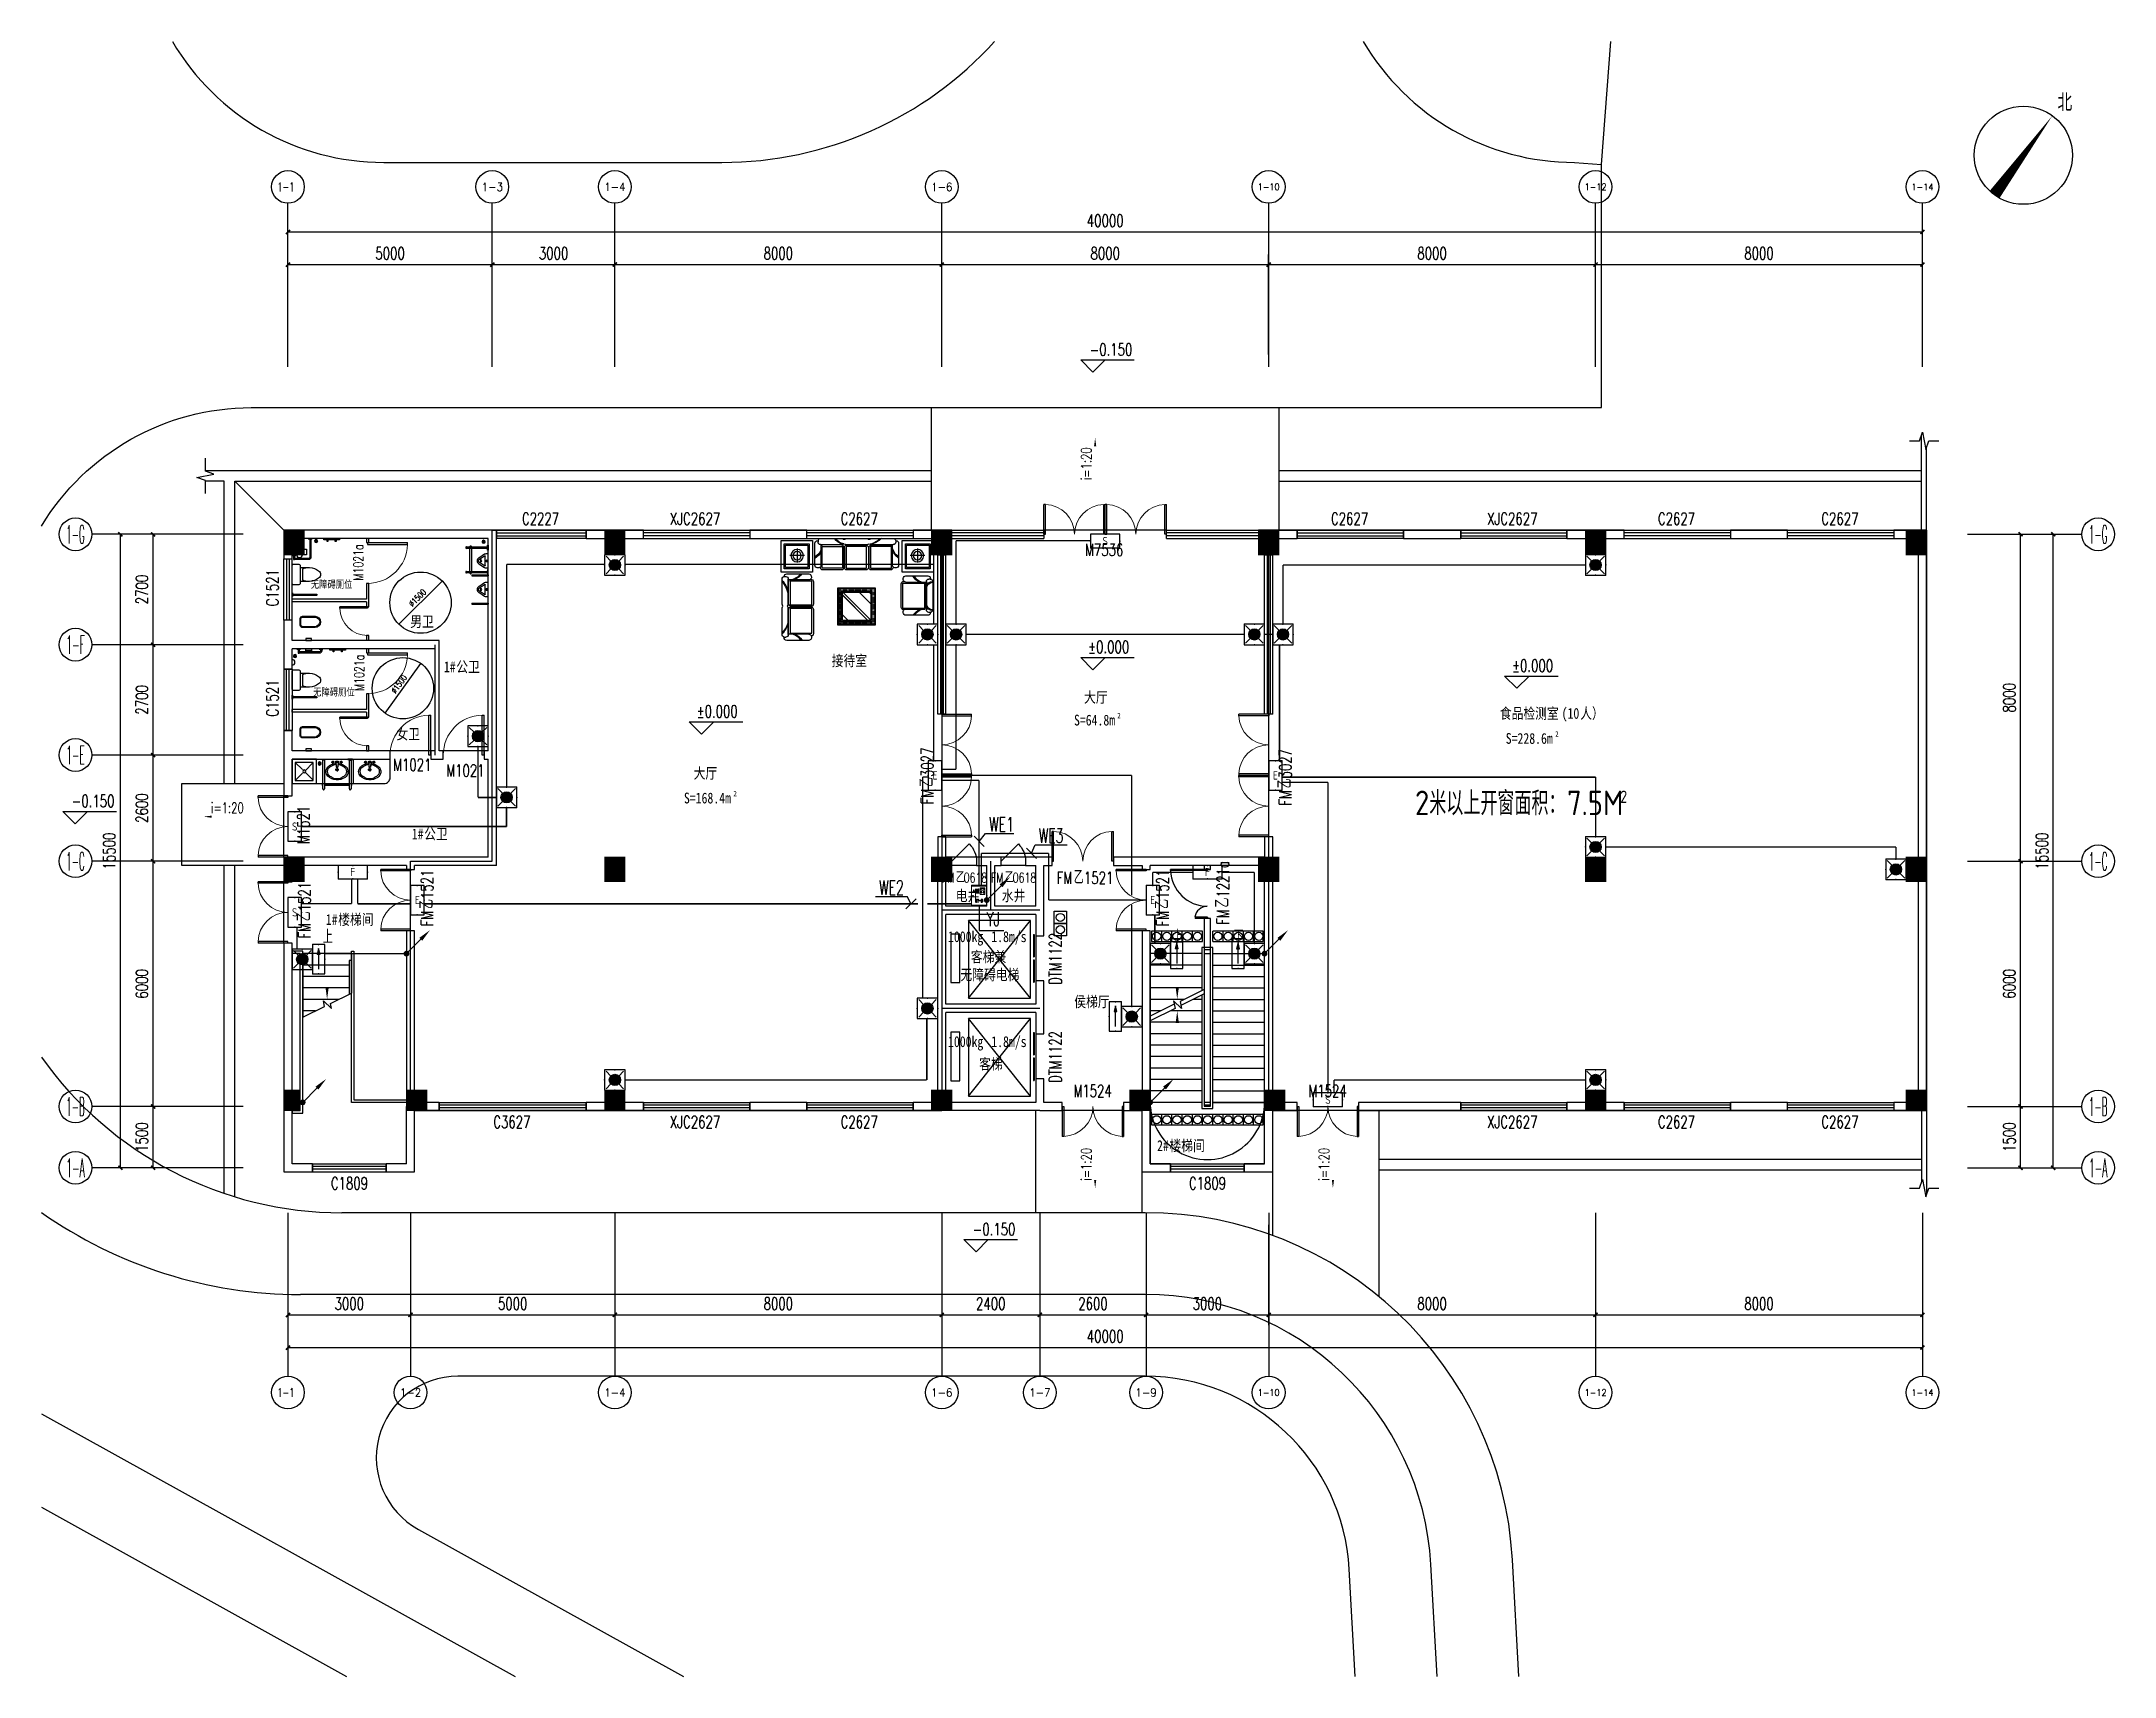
# Model space of a CAD drawing. Extents: x -6243262 to 3079315, y -2914302 to 172723.
# Drawn here: x 951259 to 1001991, y -744978 to -704969 of the extents above; entities that cross this region are included whole.
import ezdxf
from ezdxf.enums import TextEntityAlignment as Align

# ---------------------------------------------------------------- set-up
doc = ezdxf.new("R2010")
doc.units = 0
doc.header["$LTSCALE"] = 1000
doc.linetypes.add('DASH', pattern=[0.35, 0.25, -0.1])
for name, color, linetype in [('0-柱网', 2, 'Continuous'), ('A-DOOR-IDEN', 7, 'Continuous'), ('AXIS_TEXT', 7, 'Continuous'), ('DIM-应急', 3, 'Continuous'), ('DIM-消防', 3, 'Continuous'), ('DOOR_FIRE_TEXT', 7, 'Continuous'), ('EQUIP-应急', 3, 'Continuous'), ('EQUIP-消防', 3, 'Continuous'), ('fur', 253, 'Continuous'), ('LVTRY', 6, 'Continuous'), ('LWIRE', 4, 'Continuous'), ('STAIR', 2, 'Continuous'), ('WINDOW_TEXT', 7, 'Continuous'), ('WIRE-应急', 1, 'DASH'), ('洁具', 253, 'Continuous')]:
    doc.layers.add(name, color=color, linetype=linetype)
doc.styles.add('-宋体', font='', dxfattribs={"width": 0.8})
doc.styles.add('_TCH_AXIS', font='COMPLEX', dxfattribs={"bigfont": 'GBCBIG'})
doc.styles.add('_TCH_DIM', font='SIMPLEX', dxfattribs={"bigfont": 'GBCBIG'})
doc.styles.add('_TCH_DIM_T3', font='SIMPLEX', dxfattribs={"width": 0.705882, "bigfont": 'GBCBIG'})
doc.styles.add('_TCH_WINDOW', font='SIMPLEX', dxfattribs={"height": 3.5, "bigfont": 'GBCBIG'})
doc.styles.add('_TEL_ATTDEF', font='gbenor', dxfattribs={"bigfont": 'gbcbig'})
doc.styles.add('_TEL_DIM', font='SIMPLEX', dxfattribs={"width": 0.8, "height": 3.5, "bigfont": 'HZTXT'})
doc.styles.add('COMPLEX', font='COMPLEX')
doc.styles.get("Standard").update_dxf_attribs({"font": 'gbenor.shx', "bigfont": 'gbcbig.shx'})
doc.styles.add('宋体', font='', dxfattribs={"width": 0.7})
doc.styles.get('-宋体').set_extended_font_data('SimSun')
doc.styles.get('宋体').set_extended_font_data('SimSun')
doc.dimstyles.new('_TCH_ARCH&&100', dxfattribs={"dimtxt": 297.5, "dimasz": 100, "dimexe": 250, "dimexo": 300, "dimgap": 126.25, "dimtad": 1, "dimdec": 0, "dimzin": 0, "dimdsep": 46, "dimtxsty": '_TCH_DIM_T3', "dimblk": 'ARCHTICK', "dimcen": 0.09, "dimclrt": 7, "dimazin": 2, "dimtfac": 1, "dimtdec": 0, "dimtix": 1, "dimtmove": 2, "dimatfit": 3, "dimfxl": 0, "dimtolj": 1, "dimtzin": 0, "dimarcsym": 0})

msp = doc.modelspace()

# ---------------------------------------------------------------- texts
at = {"layer": 'DIM-应急', "color": 7, "style": '_TEL_DIM', "width": 0.64}
for s, p in [('WE1', (974452.4, -724303.5)), ('WE3', (975664.3, -724580.5)), ('WE2', (971759.1, -725849.3))]:
    msp.add_text(s, height=350, dxfattribs=at).set_placement(p)
at = {"layer": 'DIM-消防', "color": 7, "style": '_TEL_DIM', "width": 0.64}
msp.add_text('YJ', height=350, dxfattribs=at).set_placement((974387.3, -726621))

# ---------------------------------------------------------------- blocks, each defined once
blk = doc.blocks.new('1#柱网')
at = {"layer": '0-柱网'}
for points in [[(494005, 93967), (494005, 93367), (494505, 93367), (494505, 93967)], [(501855, 93967), (501855, 93367), (502355, 93367), (502355, 93967)], [(509855, 93967), (509855, 93367), (510355, 93367), (510355, 93967)], [(517855, 93967), (517855, 93367), (518355, 93367), (518355, 93967)], [(525855, 93967), (525855, 93367), (526355, 93367), (526355, 93967)], [(533705, 93967), (533705, 93367), (534205, 93367), (534205, 93967)], [(494005, 85967), (494005, 85367), (494505, 85367), (494505, 85967)], [(501855, 85967), (501855, 85367), (502355, 85367), (502355, 85967)], [(509855, 85967), (509855, 85367), (510355, 85367), (510355, 85967)], [(517855, 85967), (517855, 85367), (518355, 85367), (518355, 85967)], [(525855, 85967), (525855, 85367), (526355, 85367), (526355, 85967)], [(533705, 85967), (533705, 85367), (534205, 85367), (534205, 85967)], [(494005, 80267), (494005, 79767), (494405, 79767), (494405, 80267)], [(497005, 80267), (497005, 79767), (497505, 79767), (497505, 80267)], [(501855, 80267), (501855, 79767), (502355, 79767), (502355, 80267)], [(509855, 80267), (509855, 79767), (510355, 79767), (510355, 80267)], [(514705, 80267), (514705, 79767), (515205, 79767), (515205, 80267)], [(518005, 80267), (518005, 79767), (518505, 79767), (518505, 80267)], [(525855, 80267), (525855, 79767), (526355, 79767), (526355, 80267)], [(533705, 80267), (533705, 79767), (534205, 79767), (534205, 80267)]]:
    blk.add_hatch(color=0, dxfattribs=at).paths.add_polyline_path(points)
at = {"layer": '0-柱网', "color": 0, "const_width": 20}
for points in [[(494005, 93967), (494005, 93367), (494505, 93367), (494505, 93967), (494005, 93967)], [(501855, 93967), (501855, 93367), (502355, 93367), (502355, 93967), (501855, 93967)], [(509855, 93967), (509855, 93367), (510355, 93367), (510355, 93967), (509855, 93967)], [(517855, 93967), (517855, 93367), (518355, 93367), (518355, 93967), (517855, 93967)], [(525855, 93967), (525855, 93367), (526355, 93367), (526355, 93967), (525855, 93967)], [(533705, 93967), (533705, 93367), (534205, 93367), (534205, 93967), (533705, 93967)], [(494005, 85967), (494005, 85367), (494505, 85367), (494505, 85967), (494005, 85967)], [(501855, 85967), (501855, 85367), (502355, 85367), (502355, 85967), (501855, 85967)], [(509855, 85967), (509855, 85367), (510355, 85367), (510355, 85967), (509855, 85967)], [(517855, 85967), (517855, 85367), (518355, 85367), (518355, 85967), (517855, 85967)], [(525855, 85967), (525855, 85367), (526355, 85367), (526355, 85967), (525855, 85967)], [(533705, 85967), (533705, 85367), (534205, 85367), (534205, 85967), (533705, 85967)], [(494005, 80267), (494005, 79767), (494405, 79767), (494405, 80267), (494005, 80267)], [(497005, 80267), (497005, 79767), (497505, 79767), (497505, 80267), (497005, 80267)], [(501855, 80267), (501855, 79767), (502355, 79767), (502355, 80267), (501855, 80267)], [(509855, 80267), (509855, 79767), (510355, 79767), (510355, 80267), (509855, 80267)], [(514705, 80267), (514705, 79767), (515205, 79767), (515205, 80267), (514705, 80267)], [(518005, 80267), (518005, 79767), (518505, 79767), (518505, 80267), (518005, 80267)], [(525855, 80267), (525855, 79767), (526355, 79767), (526355, 80267), (525855, 80267)], [(533705, 80267), (533705, 79767), (534205, 79767), (534205, 80267), (533705, 80267)]]:
    blk.add_lwpolyline(points, dxfattribs=at)
blk = doc.blocks.new('A$C5E992675')
at = {"color": 0}
for points in [[(600, 600), (600, 0), (0, 0), (0, 600)], [(520, 520), (520, 80), (80, 80), (80, 520)]]:
    blk.add_lwpolyline(points, close=True, dxfattribs=at)
at = {"color": 0, "linetype": 'DASH'}
for points in [[(80, 520), (275, 325)], [(325, 325), (520, 520)], [(80, 80), (275, 275)], [(325, 275), (520, 80)]]:
    blk.add_lwpolyline(points, dxfattribs=at)
at = {"color": 0}
blk.add_circle((300, 300), 35, dxfattribs=at)
blk = doc.blocks.new('$lvtry$00000220')
at = {"color": 0}
for p, q in [((-124, -91, 0), (-43, -216, 0)), ((-116, -76, 0), (116, -76, 0)), ((43, -216, 0), (124, -91, 0))]:
    blk.add_line(p, q, dxfattribs=at)
at = {"color": 0, "elevation": 0}
blk.add_lwpolyline([(69, -231, -0.57735), (-69, -231), (-162, -88, -0.145378), (-170, -61), (-170, 0), (170, 0), (170, -61, -0.145378), (162, -88)], format="xyb", close=True, dxfattribs=at)
at = {"color": 0}
for centre, radius in [((0, -177, 0), 20), ((0, -38, 0), 17.7)]:
    blk.add_circle(centre, radius, dxfattribs=at)
for centre, radius, start, end in [((-116, -86, 0), 10, 90, 213.0863), ((0, -191, 0), 50, 210, 330), ((116, -86, 0), 10, 326.9137, 90)]:
    blk.add_arc(centre, radius, start, end, dxfattribs=at)
for p in [(0, -38, 0), (0, -177, 0)]:
    blk.add_point(p, dxfattribs=at)
blk = doc.blocks.new('A$C5BF0032F')
at = {"layer": 'LVTRY', "color": 0}
for p, q in [((22, 737), (37, 722)), ((37, 20), (37, 722)), ((77, 722), (93, 737)), ((77, 722), (77, 20)), ((687, 722), (672, 737)), ((687, 20), (687, 722)), ((743, 737), (727, 722)), ((727, 722), (727, 20)), ((17, 120), (17, 120)), ((18, 120), (18, 120)), ((77, 140), (687, 140)), ((687, 100), (77, 100)), ((78, 140), (688, 140)), ((688, 100), (78, 100)), ((748, 120), (748, 120)), ((748, 120), (748, 120)), ((57, 0), (57, 0)), ((58, 0), (58, 0)), ((707, 0), (707, 0)), ((708, 0), (708, 0))]:
    blk.add_line(p, q, dxfattribs=at)
for points in [[(120, 750), (120, 737), (0, 737), (0, 750)], [(645, 750), (645, 737), (765, 737), (765, 750)]]:
    blk.add_lwpolyline(points, close=True, dxfattribs=at)
for points in [[(77, 722), (37, 722)], [(687, 722), (727, 722)]]:
    blk.add_lwpolyline(points, dxfattribs=at)
for centre, start, end in [((37, 120), 90.0006, 180.0007), ((37, 120), 180, 270.0001), ((38, 120), 90.0006, 180.0007), ((38, 120), 180, 270.0001), ((57, 20), 180, 270.0001), ((57, 20), 269.9994, 359.9994), ((707, 20), 180, 270.0001), ((707, 20), 269.9994, 359.9994), ((727, 120), 359.9994, 89.9994), ((727, 120), 270, 0.0001), ((728, 120), 359.9994, 89.9994), ((728, 120), 270, 0.0001)]:
    blk.add_arc(centre, 20, start, end, dxfattribs=at)
blk = doc.blocks.new('SDFASFD')
at = {"layer": 'LVTRY', "color": 0}
for p, q in [((-550, 537), (-550, 537)), ((-550, 537), (-550, 537)), ((-530, 557), (-28, 557)), ((-530, 557), (-28, 557)), ((-28, 517), (-530, 517)), ((-28, 517), (-530, 517)), ((-450, -43), (-450, 517)), ((-450, -43), (-450, 517)), ((-430, 577), (-430, 577)), ((-430, 577), (-430, 577)), ((-410, 517), (-410, -43)), ((-410, 517), (-410, -43)), ((-13, 572), (-28, 557)), ((-28, 517), (-13, 502)), ((-550, -63), (-550, -63)), ((-550, -63), (-550, -63)), ((-530, -43), (-28, -43)), ((-530, -43), (-28, -43)), ((-28, -83), (-530, -83)), ((-28, -83), (-530, -83)), ((-430, -103), (-430, -103)), ((-430, -103), (-430, -103)), ((-28, -43), (-13, -28)), ((-13, -98), (-28, -83))]:
    blk.add_line(p, q, dxfattribs=at)
for points in [[(-28, 517), (-28, 557)], [(-28, -43), (-28, -83)]]:
    blk.add_lwpolyline(points, dxfattribs=at)
for points in [[(0, 475), (-13, 475), (-13, 595), (0, 595)], [(0, 0), (-13, 0), (-13, -120), (0, -120)]]:
    blk.add_lwpolyline(points, close=True, dxfattribs=at)
for centre, start, end in [((-530, 537), 90, 180.0001), ((-530, 537), 90, 180.0001), ((-530, 537), 179.9994, 269.9994), ((-530, 537), 179.9994, 269.9994), ((-430, 557), 90, 180.0001), ((-430, 557), 90, 180.0001), ((-430, 557), 0.0006, 90.0007), ((-430, 557), 0.0006, 90.0007), ((-530, -63), 90, 180.0001), ((-530, -63), 90, 180.0001), ((-530, -63), 179.9994, 269.9994), ((-530, -63), 179.9994, 269.9994), ((-430, -83), 180, 270.0001), ((-430, -83), 180, 270.0001), ((-430, -83), 269.9994, 359.9994), ((-430, -83), 269.9994, 359.9994)]:
    blk.add_arc(centre, 20, start, end, dxfattribs=at)
blk = doc.blocks.new('$plan$00001624')
at = {"color": 0}
for p, q in [((646, -13), (661, -28)), ((701, -28), (716, -13))]:
    blk.add_line(p, q, dxfattribs=at)
for points in [[(60, 0), (60, -13), (-60, -13), (-60, 0)], [(744, 0), (744, -13), (624, -13), (624, 0)]]:
    blk.add_lwpolyline(points, close=True, dxfattribs=at)
blk.add_lwpolyline([(-38, -13), (-23, -28), (17, -28), (33, -13)], dxfattribs=at)
for points in [[(-23, -28), (-23, -66, 0.414213), (49, -137), (632, -137, 0.119966), (665, -129)], [(17, -28), (17, -66, 0.414211), (49, -97), (632, -97, 0.298815), (661, -78)]]:
    blk.add_lwpolyline(points, format="xyb", dxfattribs=at)
blk.add_lwpolyline([(681, -137), (681, -137, -0.414214), (661, -117), (661, -28), (701, -28), (701, -117, -0.414214)], format="xyb", close=True, dxfattribs=at)
blk = doc.blocks.new('swgertkjrk')
at = {"layer": 'STAIR', "color": 0}
blk.add_lwpolyline([(694438, 3268468), (694438, 3268168), (694138, 3268168), (694138, 3268468), (694438, 3268468)], dxfattribs=at)
blk.add_circle((694288, 3268318), 100, dxfattribs=at)
blk = doc.blocks.new('gyg')
at = {"color": 0}
for p, q in [((-860275, 418292), (-860348, 418292)), ((-860348, 418292), (-860348, 418272)), ((-860348, 418272), (-860275, 418272)), ((-860275, 418092), (-860348, 418092)), ((-860348, 418092), (-860348, 418072)), ((-860348, 418072), (-860275, 418072)), ((-860275, 418374), (-860312, 418374)), ((-860312, 418374), (-860312, 417991)), ((-860312, 417991), (-860275, 417991))]:
    blk.add_line(p, q, dxfattribs=at)
blk = doc.blocks.new('_AXISO')
at = {"color": 0}
blk.add_circle((0, 0), 0.5, dxfattribs=at)
at = {"layer": 'AXIS_TEXT', "color": 0, "style": 'COMPLEX', "width": 1.041667}
blk.add_attdef('A', text='', height=0.56, dxfattribs=at).set_placement((-0.25, -0.28), (0.25, -0.28), align=Align.FIT)
blk = doc.blocks.new('$WINLIB2D$00000001')
at = {"color": 0}
for points in [[(-0.5, 0.5), (-0.5, -0.5)], [(-0.5, 0.5), (0.5, 0.5)], [(0.5, -0.5), (0.5, 0.5)], [(0.5, 0.167), (-0.5, 0.167)], [(0.5, -0.167), (-0.5, -0.167)], [(-0.5, -0.5), (0.5, -0.5)]]:
    blk.add_lwpolyline(points, dxfattribs=at)
blk = doc.blocks.new('$DorLib2D$00000002')
at = {"color": 0}
for p, q in [((-0.5, 0), (-0.5, 0.4875)), ((-0.475, 0.4875), (-0.5, 0.4875)), ((-0.475, 0), (-0.475, 0.4875)), ((0.475, 0), (0.475, 0.4875)), ((0.475, 0.4875), (0.5, 0.4875)), ((0.5, 0), (0.5, 0.4875)), ((-0.5, 0), (-0.475, 0)), ((0.5, 0), (0.475, 0))]:
    blk.add_line(p, q, dxfattribs=at)
at = {"color": 0, "lineweight": 13}
for centre, start, end in [((-0.4875, 0), 0, 88.53072), ((0.4875, 0), 91.46928, 180)]:
    blk.add_arc(centre, 0.4875, start, end, dxfattribs=at)
blk = doc.blocks.new('$DORLIB2D$00000127')
at = {"color": 0}
for points in [[(-0.533, 0.795), (-0.533, 0.69)], [(-0.033, 0.795), (-0.533, 0.795)], [(-0.033, 0.69), (-0.533, 0.69)], [(0.5, 0.5), (-0.5, 0.5)], [(-0.033, 0.795), (-0.033, 0.69)], [(0.533, 0.795), (0.033, 0.795)], [(0.033, 0.795), (0.033, 0.69)], [(0.533, 0.69), (0.033, 0.69)], [(0.533, 0.795), (0.533, 0.69)]]:
    blk.add_lwpolyline(points, dxfattribs=at)
blk = doc.blocks.new('$DorLib2D$00000114')
at = {"color": 0}
blk.add_line((0.5, 0), (-0.207, 0.707), dxfattribs=at)
blk.add_arc((0.5, 0), 1, 135, 180, dxfattribs=at)
blk = doc.blocks.new('$plan$00002641')
at = {"layer": 'fur', "color": 0}
for p, q in [((134, 1786), (134, 1177)), ((743, 1786), (134, 1786)), ((164, 1755), (164, 1207)), ((712, 1755), (164, 1755)), ((422, 1295), (422, 1654)), ((712, 1207), (712, 1755)), ((743, 1177), (743, 1786)), ((934, 1781), (934, 1751)), ((1616, 1690), (995, 1690)), ((1017, 1184), (1017, 1690)), ((1043, 1116), (1043, 1640)), ((1043, 1640), (1623, 1640)), ((1600, 1682), (1062, 1682)), ((1623, 1640), (1623, 1116)), ((1661, 1621), (1661, 1123)), ((1675, 1621), (1675, 1123)), ((2354, 1690), (1694, 1690)), ((1716, 1116), (1716, 1640)), ((1716, 1640), (2316, 1640)), ((2315, 1682), (1736, 1682)), ((2316, 1640), (2316, 1116)), ((2345, 1184), (2345, 1691)), ((2416, 1781), (2416, 1751)), ((134, 1177), (743, 1177)), ((164, 1207), (712, 1207)), ((245, 1472), (588, 1472)), ((1623, 1116), (1043, 1116)), ((2316, 1116), (1716, 1116)), ((61, 960), (91, 960)), ((152, 899), (152, 361)), ((658, 888), (152, 888)), ((161, 389), (161, 843)), ((202, 862), (202, 366)), ((726, 862), (202, 862)), ((726, 366), (726, 862)), ((152, 283), (152, -252)), ((161, 254), (161, -210)), ((202, 366), (726, 366)), ((202, 276), (726, 276)), ((202, -229), (202, 276)), ((221, 328), (719, 328)), ((221, 314), (719, 314)), ((726, 276), (726, -229)), ((1215, 470), (1212, 467)), ((1215, 467), (1212, 470)), ((1215, 458), (1212, 455)), ((1215, 455), (1212, 458)), ((1215, 445), (1212, 442)), ((1215, 442), (1212, 445)), ((1215, 433), (1212, 429)), ((1215, 429), (1212, 433)), ((1215, 420), (1212, 417)), ((1215, 417), (1212, 420)), ((1215, 408), (1212, 404)), ((1215, 404), (1212, 408)), ((1215, 395), (1212, 392)), ((1215, 392), (1212, 395)), ((1215, 382), (1212, 379)), ((1215, 379), (1212, 382)), ((1215, 370), (1212, 367)), ((1215, 367), (1212, 370)), ((1215, 357), (1212, 354)), ((1215, 354), (1212, 357)), ((1215, 345), (1212, 342)), ((1215, 342), (1212, 345)), ((1215, 332), (1212, 329)), ((1215, 329), (1212, 332)), ((1215, 320), (1212, 316)), ((1215, 316), (1212, 320)), ((1215, 307), (1212, 304)), ((1215, 304), (1212, 307)), ((1215, 294), (1212, 291)), ((1215, 291), (1212, 294)), ((1215, 282), (1212, 279)), ((1215, 279), (1212, 282)), ((1215, 269), (1212, 266)), ((1215, 266), (1212, 269)), ((1215, 257), (1212, 254)), ((1215, 254), (1212, 257)), ((1215, 244), (1212, 241)), ((1215, 241), (1212, 244)), ((1215, 232), (1212, 229)), ((1215, 229), (1212, 232)), ((1215, 219), (1212, 216)), ((1215, 216), (1212, 219)), ((1215, 207), (1212, 203)), ((1215, 203), (1212, 207)), ((1215, 194), (1212, 191)), ((1215, 191), (1212, 194)), ((1215, 181), (1212, 178)), ((1215, 178), (1212, 181)), ((1215, 169), (1212, 166)), ((1215, 166), (1212, 169)), ((1215, 156), (1212, 153)), ((1215, 153), (1212, 156)), ((1215, 144), (1212, 141)), ((1215, 141), (1212, 144)), ((1215, 131), (1212, 128)), ((1215, 128), (1212, 131)), ((1215, 119), (1212, 115)), ((1215, 115), (1212, 119)), ((1215, 106), (1212, 103)), ((1215, 103), (1212, 106)), ((1215, 94), (1212, 90)), ((1215, 90), (1212, 94)), ((1215, 81), (1212, 78)), ((1215, 78), (1212, 81)), ((1215, 68), (1212, 65)), ((1215, 65), (1212, 68)), ((1215, 56), (1212, 53)), ((1215, 53), (1212, 56)), ((1215, 43), (1212, 40)), ((1215, 40), (1212, 43)), ((1215, 31), (1212, 28)), ((1215, 28), (1212, 31)), ((1215, 18), (1212, 15)), ((1215, 15), (1212, 18)), ((1215, 6), (1212, 2)), ((1215, 2), (1212, 6)), ((1228, 470), (1225, 467)), ((1228, 467), (1225, 470)), ((1228, 458), (1225, 455)), ((1228, 455), (1225, 458)), ((1228, 445), (1225, 442)), ((1228, 442), (1225, 445)), ((1228, 433), (1225, 429)), ((1228, 429), (1225, 433)), ((1228, 420), (1225, 417)), ((1228, 417), (1225, 420)), ((1228, 408), (1225, 404)), ((1228, 404), (1225, 408)), ((1228, 395), (1225, 392)), ((1228, 392), (1225, 395)), ((1228, 382), (1225, 379)), ((1228, 379), (1225, 382)), ((1228, 370), (1225, 367)), ((1228, 367), (1225, 370)), ((1228, 357), (1225, 354)), ((1228, 354), (1225, 357)), ((1228, 345), (1225, 342)), ((1228, 342), (1225, 345)), ((1228, 332), (1225, 329)), ((1228, 329), (1225, 332)), ((1228, 320), (1225, 316)), ((1228, 316), (1225, 320)), ((1228, 307), (1225, 304)), ((1228, 304), (1225, 307)), ((1228, 294), (1225, 291)), ((1228, 291), (1225, 294)), ((1228, 282), (1225, 279)), ((1228, 279), (1225, 282)), ((1228, 269), (1225, 266)), ((1228, 266), (1225, 269)), ((1228, 257), (1225, 254)), ((1228, 254), (1225, 257)), ((1228, 244), (1225, 241)), ((1228, 241), (1225, 244)), ((1228, 232), (1225, 229)), ((1228, 229), (1225, 232)), ((1228, 219), (1225, 216)), ((1228, 216), (1225, 219)), ((1228, 207), (1225, 203)), ((1228, 203), (1225, 207)), ((1228, 194), (1225, 191)), ((1228, 191), (1225, 194)), ((1228, 181), (1225, 178)), ((1228, 178), (1225, 181)), ((1228, 169), (1225, 166)), ((1228, 166), (1225, 169)), ((1228, 156), (1225, 153)), ((1228, 153), (1225, 156)), ((1228, 144), (1225, 141)), ((1228, 141), (1225, 144)), ((1228, 131), (1225, 128)), ((1228, 128), (1225, 131)), ((1228, 119), (1225, 115)), ((1228, 115), (1225, 119)), ((1228, 106), (1225, 103)), ((1228, 103), (1225, 106)), ((1228, 94), (1225, 90)), ((1228, 90), (1225, 94)), ((1228, 81), (1225, 78)), ((1228, 78), (1225, 81)), ((1228, 68), (1225, 65)), ((1228, 65), (1225, 68)), ((1228, 56), (1225, 53)), ((1228, 53), (1225, 56)), ((1228, 43), (1225, 40)), ((1228, 40), (1225, 43)), ((1228, 31), (1225, 28)), ((1228, 28), (1225, 31)), ((1228, 18), (1225, 15)), ((1228, 15), (1225, 18)), ((1228, 6), (1225, 2)), ((1228, 2), (1225, 6)), ((1241, 470), (1237, 467)), ((1241, 467), (1237, 470)), ((1241, 458), (1237, 455)), ((1241, 455), (1237, 458)), ((1241, 445), (1237, 442)), ((1241, 442), (1237, 445)), ((1241, 433), (1237, 429)), ((1241, 429), (1237, 433)), ((1241, 420), (1237, 417)), ((1241, 417), (1237, 420)), ((1241, 408), (1237, 404)), ((1241, 404), (1237, 408)), ((1241, 395), (1237, 392)), ((1241, 392), (1237, 395)), ((1241, 382), (1237, 379)), ((1241, 379), (1237, 382)), ((1241, 370), (1237, 367)), ((1241, 367), (1237, 370)), ((1241, 357), (1237, 354)), ((1241, 354), (1237, 357)), ((1241, 345), (1237, 342)), ((1241, 342), (1237, 345)), ((1241, 332), (1237, 329)), ((1241, 329), (1237, 332)), ((1241, 320), (1237, 316)), ((1241, 316), (1237, 320)), ((1241, 307), (1237, 304)), ((1241, 304), (1237, 307)), ((1241, 294), (1237, 291)), ((1241, 291), (1237, 294)), ((1241, 282), (1237, 279)), ((1241, 279), (1237, 282)), ((1241, 269), (1237, 266)), ((1241, 266), (1237, 269)), ((1241, 257), (1237, 254)), ((1241, 254), (1237, 257)), ((1241, 244), (1237, 241)), ((1241, 241), (1237, 244)), ((1241, 232), (1237, 229)), ((1241, 229), (1237, 232)), ((1241, 219), (1237, 216)), ((1241, 216), (1237, 219)), ((1241, 207), (1237, 203)), ((1241, 203), (1237, 207)), ((1241, 194), (1237, 191)), ((1241, 191), (1237, 194)), ((1241, 181), (1237, 178)), ((1241, 178), (1237, 181)), ((1241, 169), (1237, 166)), ((1241, 166), (1237, 169)), ((1241, 156), (1237, 153)), ((1241, 153), (1237, 156)), ((1241, 144), (1237, 141)), ((1241, 141), (1237, 144)), ((1241, 131), (1237, 128)), ((1241, 128), (1237, 131)), ((1241, 119), (1237, 115)), ((1241, 115), (1237, 119)), ((1241, 106), (1237, 103)), ((1241, 103), (1237, 106)), ((1241, 94), (1237, 90)), ((1241, 90), (1237, 94)), ((1241, 81), (1237, 78)), ((1241, 78), (1237, 81)), ((1241, 68), (1237, 65)), ((1241, 65), (1237, 68)), ((1241, 56), (1237, 53)), ((1241, 53), (1237, 56)), ((1241, 43), (1237, 40)), ((1241, 40), (1237, 43)), ((1241, 31), (1237, 28)), ((1241, 28), (1237, 31)), ((1241, 18), (1237, 15)), ((1241, 15), (1237, 18)), ((1241, 6), (1237, 2)), ((1241, 2), (1237, 6)), ((1253, 470), (1250, 467)), ((1253, 467), (1250, 470)), ((1253, 458), (1250, 455)), ((1253, 455), (1250, 458)), ((1253, 445), (1250, 442)), ((1253, 442), (1250, 445)), ((1253, 433), (1250, 429)), ((1253, 429), (1250, 433)), ((1253, 420), (1250, 417)), ((1253, 417), (1250, 420)), ((1253, 408), (1250, 404)), ((1253, 404), (1250, 408)), ((1253, 395), (1250, 392)), ((1253, 392), (1250, 395)), ((1253, 382), (1250, 379)), ((1253, 379), (1250, 382)), ((1253, 370), (1250, 367)), ((1253, 367), (1250, 370)), ((1253, 357), (1250, 354)), ((1253, 354), (1250, 357)), ((1253, 345), (1250, 342)), ((1253, 342), (1250, 345)), ((1253, 332), (1250, 329)), ((1253, 329), (1250, 332)), ((1253, 320), (1250, 316)), ((1253, 316), (1250, 320)), ((1253, 307), (1250, 304)), ((1253, 304), (1250, 307)), ((1253, 294), (1250, 291)), ((1253, 291), (1250, 294)), ((1253, 282), (1250, 279)), ((1253, 279), (1250, 282)), ((1253, 269), (1250, 266)), ((1253, 266), (1250, 269)), ((1253, 257), (1250, 254)), ((1253, 254), (1250, 257)), ((1253, 244), (1250, 241)), ((1253, 241), (1250, 244)), ((1253, 232), (1250, 229)), ((1253, 229), (1250, 232)), ((1253, 219), (1250, 216)), ((1253, 216), (1250, 219)), ((1253, 207), (1250, 203)), ((1253, 203), (1250, 207)), ((1253, 194), (1250, 191)), ((1253, 191), (1250, 194)), ((1253, 181), (1250, 178)), ((1253, 178), (1250, 181)), ((1253, 169), (1250, 166)), ((1253, 166), (1250, 169)), ((1253, 156), (1250, 153)), ((1253, 153), (1250, 156)), ((1253, 144), (1250, 141)), ((1253, 141), (1250, 144)), ((1253, 131), (1250, 128)), ((1253, 128), (1250, 131)), ((1253, 119), (1250, 115)), ((1253, 115), (1250, 119)), ((1253, 106), (1250, 103)), ((1253, 103), (1250, 106)), ((1253, 94), (1250, 90)), ((1253, 90), (1250, 94)), ((1253, 81), (1250, 78)), ((1253, 78), (1250, 81)), ((1253, 68), (1250, 65)), ((1253, 65), (1250, 68)), ((1253, 56), (1250, 53)), ((1253, 53), (1250, 56)), ((1253, 43), (1250, 40)), ((1253, 40), (1250, 43)), ((1253, 31), (1250, 28)), ((1253, 28), (1250, 31)), ((1253, 18), (1250, 15)), ((1253, 15), (1250, 18)), ((1253, 6), (1250, 2)), ((1253, 2), (1250, 6)), ((1266, 470), (1263, 467)), ((1266, 467), (1263, 470)), ((1266, 458), (1263, 455)), ((1266, 455), (1263, 458)), ((1266, 445), (1263, 442)), ((1266, 442), (1263, 445)), ((1266, 433), (1263, 429)), ((1266, 429), (1263, 433)), ((1266, 420), (1263, 417)), ((1266, 417), (1263, 420)), ((1266, 408), (1263, 404)), ((1266, 404), (1263, 408)), ((1266, 395), (1263, 392)), ((1266, 392), (1263, 395)), ((1266, 382), (1263, 379)), ((1266, 379), (1263, 382)), ((1266, 370), (1263, 367)), ((1266, 367), (1263, 370)), ((1266, 357), (1263, 354)), ((1266, 354), (1263, 357)), ((1266, 345), (1263, 342)), ((1266, 342), (1263, 345)), ((1266, 332), (1263, 329)), ((1266, 329), (1263, 332)), ((1266, 320), (1263, 316)), ((1266, 316), (1263, 320)), ((1266, 307), (1263, 304)), ((1266, 304), (1263, 307)), ((1266, 294), (1263, 291)), ((1266, 291), (1263, 294)), ((1266, 282), (1263, 279)), ((1266, 279), (1263, 282)), ((1266, 269), (1263, 266)), ((1266, 266), (1263, 269)), ((1266, 257), (1263, 254)), ((1266, 254), (1263, 257)), ((1266, 244), (1263, 241)), ((1266, 241), (1263, 244)), ((1266, 232), (1263, 229)), ((1266, 229), (1263, 232)), ((1266, 219), (1263, 216)), ((1266, 216), (1263, 219)), ((1266, 207), (1263, 203)), ((1266, 203), (1263, 207)), ((1266, 194), (1263, 191)), ((1266, 191), (1263, 194)), ((1266, 181), (1263, 178)), ((1266, 178), (1263, 181)), ((1266, 169), (1263, 166)), ((1266, 166), (1263, 169)), ((1266, 156), (1263, 153)), ((1266, 153), (1263, 156)), ((1266, 144), (1263, 141)), ((1266, 141), (1263, 144)), ((1266, 131), (1263, 128)), ((1266, 128), (1263, 131)), ((1266, 119), (1263, 115)), ((1266, 115), (1263, 119)), ((1266, 106), (1263, 103)), ((1266, 103), (1263, 106)), ((1266, 94), (1263, 90)), ((1266, 90), (1263, 94)), ((1266, 81), (1263, 78)), ((1266, 78), (1263, 81)), ((1266, 68), (1263, 65)), ((1266, 65), (1263, 68)), ((1266, 56), (1263, 53)), ((1266, 53), (1263, 56)), ((1266, 43), (1263, 40)), ((1266, 40), (1263, 43)), ((1266, 31), (1263, 28)), ((1266, 28), (1263, 31)), ((1266, 18), (1263, 15)), ((1266, 15), (1263, 18)), ((1266, 6), (1263, 2)), ((1266, 2), (1263, 6)), ((1278, 470), (1275, 467)), ((1278, 467), (1275, 470)), ((1278, 458), (1275, 455)), ((1278, 455), (1275, 458)), ((1278, 445), (1275, 442)), ((1278, 442), (1275, 445)), ((1278, 433), (1275, 429)), ((1278, 429), (1275, 433)), ((1278, 420), (1275, 417)), ((1278, 417), (1275, 420)), ((1278, 408), (1275, 404)), ((1278, 404), (1275, 408)), ((1278, 395), (1275, 392)), ((1278, 392), (1275, 395)), ((1278, 382), (1275, 379)), ((1278, 379), (1275, 382)), ((1278, 370), (1275, 367)), ((1278, 367), (1275, 370)), ((1278, 357), (1275, 354)), ((1278, 354), (1275, 357)), ((1278, 345), (1275, 342)), ((1278, 342), (1275, 345)), ((1278, 332), (1275, 329)), ((1278, 329), (1275, 332)), ((1278, 320), (1275, 316)), ((1278, 316), (1275, 320)), ((1278, 307), (1275, 304)), ((1278, 304), (1275, 307)), ((1278, 294), (1275, 291)), ((1278, 291), (1275, 294)), ((1278, 282), (1275, 279)), ((1278, 279), (1275, 282)), ((1278, 269), (1275, 266)), ((1278, 266), (1275, 269)), ((1278, 257), (1275, 254)), ((1278, 254), (1275, 257)), ((1278, 244), (1275, 241)), ((1278, 241), (1275, 244)), ((1278, 232), (1275, 229)), ((1278, 229), (1275, 232)), ((1278, 219), (1275, 216)), ((1278, 216), (1275, 219)), ((1278, 207), (1275, 203)), ((1278, 203), (1275, 207)), ((1278, 194), (1275, 191)), ((1278, 191), (1275, 194)), ((1278, 181), (1275, 178)), ((1278, 178), (1275, 181)), ((1278, 169), (1275, 166)), ((1278, 166), (1275, 169)), ((1278, 156), (1275, 153)), ((1278, 153), (1275, 156)), ((1278, 144), (1275, 141)), ((1278, 141), (1275, 144)), ((1278, 131), (1275, 128)), ((1278, 128), (1275, 131)), ((1278, 119), (1275, 115)), ((1278, 115), (1275, 119)), ((1278, 106), (1275, 103)), ((1278, 103), (1275, 106)), ((1278, 94), (1275, 90)), ((1278, 90), (1275, 94)), ((1278, 81), (1275, 78)), ((1278, 78), (1275, 81)), ((1278, 68), (1275, 65)), ((1278, 65), (1275, 68)), ((1278, 56), (1275, 53)), ((1278, 53), (1275, 56)), ((1278, 43), (1275, 40)), ((1278, 40), (1275, 43)), ((1278, 31), (1275, 28)), ((1278, 28), (1275, 31)), ((1278, 18), (1275, 15)), ((1278, 15), (1275, 18)), ((1278, 6), (1275, 2)), ((1278, 2), (1275, 6)), ((1291, 470), (1288, 467)), ((1291, 467), (1288, 470)), ((1291, 458), (1288, 455)), ((1291, 455), (1288, 458)), ((1291, 445), (1288, 442)), ((1291, 442), (1288, 445)), ((1291, 433), (1288, 429)), ((1291, 429), (1288, 433)), ((1291, 420), (1288, 417)), ((1291, 417), (1288, 420)), ((1291, 408), (1288, 404)), ((1291, 404), (1288, 408)), ((1289, 394), (1288, 395)), ((1288, 394), (1288, -358)), ((2039, 394), (1288, 394)), ((1288, 392), (1288, 392)), ((1288, 382), (1288, 382)), ((1288, 379), (1288, 379)), ((1288, 370), (1288, 370)), ((1288, 367), (1288, 367)), ((1288, 357), (1288, 357)), ((1288, 354), (1288, 354)), ((1288, 345), (1288, 345)), ((1288, 342), (1288, 342)), ((1288, 332), (1288, 332)), ((1288, 329), (1288, 329)), ((1288, 319), (1288, 320)), ((1288, 317), (1288, 316)), ((1288, 307), (1288, 307)), ((1288, 304), (1288, 304)), ((1288, 294), (1288, 294)), ((1288, 291), (1288, 291)), ((1288, 282), (1288, 282)), ((1288, 279), (1288, 279)), ((1288, 269), (1288, 269)), ((1288, 266), (1288, 266)), ((1288, 257), (1288, 257)), ((1288, 254), (1288, 254)), ((1288, 244), (1288, 244)), ((1288, 241), (1288, 241)), ((1288, 232), (1288, 232)), ((1288, 229), (1288, 229)), ((1288, 219), (1288, 219)), ((1288, 216), (1288, 216)), ((1288, 206), (1288, 207)), ((1288, 204), (1288, 203)), ((1288, 194), (1288, 194)), ((1288, 191), (1288, 191)), ((1288, 181), (1288, 181)), ((1288, 178), (1288, 178)), ((1288, 169), (1288, 169)), ((1288, 166), (1288, 166)), ((1288, 156), (1288, 156)), ((1288, 153), (1288, 153)), ((1288, 144), (1288, 144)), ((1288, 141), (1288, 141)), ((1288, 131), (1288, 131)), ((1288, 128), (1288, 128)), ((1288, 119), (1288, 119)), ((1288, 116), (1288, 115)), ((1288, 106), (1288, 106)), ((1288, 103), (1288, 103)), ((1288, 93), (1288, 94)), ((1288, 90), (1288, 90)), ((1288, 81), (1288, 81)), ((1288, 78), (1288, 78)), ((1288, 68), (1288, 68)), ((1288, 65), (1288, 65)), ((1288, 56), (1288, 56)), ((1288, 53), (1288, 53)), ((1288, 43), (1288, 43)), ((1288, 40), (1288, 40)), ((1288, 31), (1288, 31)), ((1288, 28), (1288, 28)), ((1288, 18), (1288, 18)), ((1288, 15), (1288, 15)), ((1288, 5), (1288, 6)), ((1288, 3), (1288, 2)), ((1291, 395), (1289, 394)), ((1303, 470), (1300, 467)), ((1303, 467), (1300, 470)), ((1303, 458), (1300, 455)), ((1303, 455), (1300, 458)), ((1303, 445), (1300, 442)), ((1303, 442), (1300, 445)), ((1303, 433), (1300, 429)), ((1303, 429), (1300, 433)), ((1303, 420), (1300, 417)), ((1303, 417), (1300, 420)), ((1303, 408), (1300, 404)), ((1303, 404), (1300, 408)), ((1302, 394), (1300, 395)), ((1303, 395), (1302, 394)), ((1316, 470), (1313, 467)), ((1316, 467), (1313, 470)), ((1316, 458), (1313, 455)), ((1316, 455), (1313, 458)), ((1316, 445), (1313, 442)), ((1316, 442), (1313, 445)), ((1316, 433), (1313, 429)), ((1316, 429), (1313, 433)), ((1316, 420), (1313, 417)), ((1316, 417), (1313, 420)), ((1316, 408), (1313, 404)), ((1316, 404), (1313, 408)), ((1314, 394), (1313, 395)), ((1316, 395), (1315, 394)), ((1318, 363), (1318, -327)), ((2008, 363), (1318, 363)), ((2003, -327), (1318, 357)), ((1329, 470), (1325, 467)), ((1329, 467), (1325, 470)), ((1329, 458), (1325, 455)), ((1329, 455), (1325, 458)), ((1329, 445), (1325, 442)), ((1329, 442), (1325, 445)), ((1329, 433), (1325, 429)), ((1329, 429), (1325, 433)), ((1329, 420), (1325, 417)), ((1329, 417), (1325, 420)), ((1329, 408), (1325, 404)), ((1329, 404), (1325, 408)), ((1327, 394), (1325, 395)), ((1329, 395), (1327, 394)), ((1341, 470), (1338, 467)), ((1341, 467), (1338, 470)), ((1341, 458), (1338, 455)), ((1341, 455), (1338, 458)), ((1341, 445), (1338, 442)), ((1341, 442), (1338, 445)), ((1341, 433), (1338, 429)), ((1341, 429), (1338, 433)), ((1341, 420), (1338, 417)), ((1341, 417), (1338, 420)), ((1341, 408), (1338, 404)), ((1341, 404), (1338, 408)), ((1339, 394), (1338, 395)), ((1341, 395), (1340, 394)), ((1354, 470), (1351, 467)), ((1354, 467), (1351, 470)), ((1354, 458), (1351, 455)), ((1354, 455), (1351, 458)), ((1354, 445), (1351, 442)), ((1354, 442), (1351, 445)), ((1354, 433), (1351, 429)), ((1354, 429), (1351, 433)), ((1354, 420), (1351, 417)), ((1354, 417), (1351, 420)), ((1354, 408), (1351, 404)), ((1354, 404), (1351, 408)), ((1352, 394), (1351, 395)), ((1354, 395), (1352, 394)), ((1366, 470), (1363, 467)), ((1366, 467), (1363, 470)), ((1366, 458), (1363, 455)), ((1366, 455), (1363, 458)), ((1366, 445), (1363, 442)), ((1366, 442), (1363, 445)), ((1366, 433), (1363, 429)), ((1366, 429), (1363, 433)), ((1366, 420), (1363, 417)), ((1366, 417), (1363, 420)), ((1366, 408), (1363, 404)), ((1366, 404), (1363, 408)), ((1364, 394), (1363, 395)), ((1366, 395), (1365, 394)), ((1379, 470), (1376, 467)), ((1379, 467), (1376, 470)), ((1379, 458), (1376, 455)), ((1379, 455), (1376, 458)), ((1379, 445), (1376, 442)), ((1379, 442), (1376, 445)), ((1379, 433), (1376, 429)), ((1379, 429), (1376, 433)), ((1379, 420), (1376, 417)), ((1379, 417), (1376, 420)), ((1379, 408), (1376, 404)), ((1379, 404), (1376, 408)), ((1377, 394), (1376, 395)), ((1379, 395), (1377, 394)), ((2008, -261), (1384, 363)), ((1391, 470), (1388, 467)), ((1391, 467), (1388, 470)), ((1391, 458), (1388, 455)), ((1391, 455), (1388, 458)), ((1391, 445), (1388, 442)), ((1391, 442), (1388, 445)), ((1391, 433), (1388, 429)), ((1391, 429), (1388, 433)), ((1391, 420), (1388, 417)), ((1391, 417), (1388, 420)), ((1391, 408), (1388, 404)), ((1391, 404), (1388, 408)), ((1390, 394), (1388, 395)), ((1391, 395), (1390, 394)), ((2008, -254), (1391, 363)), ((1404, 470), (1401, 467)), ((1404, 467), (1401, 470)), ((1404, 458), (1401, 455)), ((1404, 455), (1401, 458)), ((1404, 445), (1401, 442)), ((1404, 442), (1401, 445)), ((1404, 433), (1401, 429)), ((1404, 429), (1401, 433)), ((1404, 420), (1401, 417)), ((1404, 417), (1401, 420)), ((1404, 408), (1401, 404)), ((1404, 404), (1401, 408)), ((1402, 394), (1401, 395)), ((1404, 395), (1402, 394)), ((1416, 470), (1413, 467)), ((1416, 467), (1413, 470)), ((1416, 458), (1413, 455)), ((1416, 455), (1413, 458)), ((1416, 445), (1413, 442)), ((1416, 442), (1413, 445)), ((1416, 433), (1413, 429)), ((1416, 429), (1413, 433)), ((1416, 420), (1413, 417)), ((1416, 417), (1413, 420)), ((1416, 408), (1413, 404)), ((1416, 404), (1413, 408)), ((1415, 394), (1413, 395)), ((1416, 395), (1415, 394)), ((1429, 470), (1426, 467)), ((1429, 467), (1426, 470)), ((1429, 458), (1426, 455)), ((1429, 455), (1426, 458)), ((1429, 445), (1426, 442)), ((1429, 442), (1426, 445)), ((1429, 433), (1426, 429)), ((1429, 429), (1426, 433)), ((1429, 420), (1426, 417)), ((1429, 417), (1426, 420)), ((1429, 408), (1426, 404)), ((1429, 404), (1426, 408)), ((1427, 394), (1426, 395)), ((1429, 395), (1428, 394)), ((1442, 470), (1438, 467)), ((1442, 467), (1438, 470)), ((1442, 458), (1438, 455)), ((1442, 455), (1438, 458)), ((1442, 445), (1438, 442)), ((1442, 442), (1438, 445)), ((1442, 433), (1438, 429)), ((1442, 429), (1438, 433)), ((1442, 420), (1438, 417)), ((1442, 417), (1438, 420)), ((1442, 408), (1438, 404)), ((1442, 404), (1438, 408)), ((1440, 394), (1438, 395)), ((1442, 395), (1440, 394)), ((1454, 470), (1451, 467)), ((1454, 467), (1451, 470)), ((1454, 458), (1451, 455)), ((1454, 455), (1451, 458)), ((1454, 445), (1451, 442)), ((1454, 442), (1451, 445)), ((1454, 433), (1451, 429)), ((1454, 429), (1451, 433)), ((1454, 420), (1451, 417)), ((1454, 417), (1451, 420)), ((1454, 408), (1451, 404)), ((1454, 404), (1451, 408)), ((1452, 394), (1451, 395)), ((1454, 395), (1453, 394)), ((1467, 470), (1464, 467)), ((1467, 467), (1464, 470)), ((1467, 458), (1464, 455)), ((1467, 455), (1464, 458)), ((1467, 445), (1464, 442)), ((1467, 442), (1464, 445)), ((1467, 433), (1464, 429)), ((1467, 429), (1464, 433)), ((1467, 420), (1464, 417)), ((1467, 417), (1464, 420)), ((1467, 408), (1464, 404)), ((1467, 404), (1464, 408)), ((1465, 394), (1464, 395)), ((1467, 395), (1465, 394)), ((1479, 470), (1476, 467)), ((1479, 467), (1476, 470)), ((1479, 458), (1476, 455)), ((1479, 455), (1476, 458)), ((1479, 445), (1476, 442)), ((1479, 442), (1476, 445)), ((1479, 433), (1476, 429)), ((1479, 429), (1476, 433)), ((1479, 420), (1476, 417)), ((1479, 417), (1476, 420)), ((1479, 408), (1476, 404)), ((1479, 404), (1476, 408)), ((1478, 394), (1476, 395)), ((1479, 395), (1478, 394)), ((1492, 470), (1489, 467)), ((1492, 467), (1489, 470)), ((1492, 458), (1489, 455)), ((1492, 455), (1489, 458)), ((1492, 445), (1489, 442)), ((1492, 442), (1489, 445)), ((1492, 433), (1489, 429)), ((1492, 429), (1489, 433)), ((1492, 420), (1489, 417)), ((1492, 417), (1489, 420)), ((1492, 408), (1489, 404)), ((1492, 404), (1489, 408)), ((1490, 394), (1489, 395)), ((1492, 395), (1490, 394)), ((1504, 470), (1501, 467)), ((1504, 467), (1501, 470)), ((1504, 458), (1501, 455)), ((1504, 455), (1501, 458)), ((1504, 445), (1501, 442)), ((1504, 442), (1501, 445)), ((1504, 433), (1501, 429)), ((1504, 429), (1501, 433)), ((1504, 420), (1501, 417)), ((1504, 417), (1501, 420)), ((1504, 408), (1501, 404)), ((1504, 404), (1501, 408)), ((1503, 394), (1501, 395)), ((1504, 395), (1503, 394)), ((1517, 470), (1514, 467)), ((1517, 467), (1514, 470)), ((1517, 458), (1514, 455)), ((1517, 455), (1514, 458)), ((1517, 445), (1514, 442)), ((1517, 442), (1514, 445)), ((1517, 433), (1514, 429)), ((1517, 429), (1514, 433)), ((1517, 420), (1514, 417)), ((1517, 417), (1514, 420)), ((1517, 408), (1514, 404)), ((1517, 404), (1514, 408)), ((1515, 394), (1514, 395)), ((1517, 395), (1516, 394)), ((1529, 470), (1526, 467)), ((1529, 467), (1526, 470)), ((1529, 458), (1526, 455)), ((1529, 455), (1526, 458)), ((1529, 445), (1526, 442)), ((1529, 442), (1526, 445)), ((1529, 433), (1526, 429)), ((1529, 429), (1526, 433)), ((1529, 420), (1526, 417)), ((1529, 417), (1526, 420)), ((1529, 408), (1526, 404)), ((1529, 404), (1526, 408)), ((1528, 394), (1526, 395)), ((1529, 395), (1528, 394)), ((1542, 470), (1539, 467)), ((1542, 467), (1539, 470)), ((1542, 458), (1539, 455)), ((1542, 455), (1539, 458)), ((1542, 445), (1539, 442)), ((1542, 442), (1539, 445)), ((1542, 433), (1539, 429)), ((1542, 429), (1539, 433)), ((1542, 420), (1539, 417)), ((1542, 417), (1539, 420)), ((1542, 408), (1539, 404)), ((1542, 404), (1539, 408)), ((1540, 394), (1539, 395)), ((1542, 395), (1541, 394)), ((1555, 470), (1551, 467)), ((1555, 467), (1551, 470)), ((1555, 458), (1551, 455)), ((1555, 455), (1551, 458)), ((1555, 445), (1551, 442)), ((1555, 442), (1551, 445)), ((1555, 433), (1551, 429)), ((1555, 429), (1551, 433)), ((1555, 420), (1551, 417)), ((1555, 417), (1551, 420)), ((1555, 408), (1551, 404)), ((1555, 404), (1551, 408)), ((1553, 394), (1551, 395)), ((1555, 395), (1553, 394)), ((1567, 470), (1564, 467)), ((1567, 467), (1564, 470)), ((1567, 458), (1564, 455)), ((1567, 455), (1564, 458)), ((1567, 445), (1564, 442)), ((1567, 442), (1564, 445)), ((1567, 433), (1564, 429)), ((1567, 429), (1564, 433)), ((1567, 420), (1564, 417)), ((1567, 417), (1564, 420)), ((1567, 408), (1564, 404)), ((1567, 404), (1564, 408)), ((1565, 394), (1564, 395)), ((1567, 395), (1566, 394)), ((1580, 470), (1577, 467)), ((1580, 467), (1577, 470)), ((1580, 458), (1577, 455)), ((1580, 455), (1577, 458)), ((1580, 445), (1577, 442)), ((1580, 442), (1577, 445)), ((1580, 433), (1577, 429)), ((1580, 429), (1577, 433)), ((1580, 420), (1577, 417)), ((1580, 417), (1577, 420)), ((1580, 408), (1577, 404)), ((1580, 404), (1577, 408)), ((1578, 394), (1577, 395)), ((1580, 395), (1578, 394)), ((1592, 470), (1589, 467)), ((1592, 467), (1589, 470)), ((1592, 458), (1589, 455)), ((1592, 455), (1589, 458)), ((1592, 445), (1589, 442)), ((1592, 442), (1589, 445)), ((1592, 433), (1589, 429)), ((1592, 429), (1589, 433)), ((1592, 420), (1589, 417)), ((1592, 417), (1589, 420)), ((1592, 408), (1589, 404)), ((1592, 404), (1589, 408)), ((1591, 394), (1589, 395)), ((1592, 395), (1591, 394)), ((1605, 470), (1602, 467)), ((1605, 467), (1602, 470)), ((1605, 458), (1602, 455)), ((1605, 455), (1602, 458)), ((1605, 445), (1602, 442)), ((1605, 442), (1602, 445)), ((1605, 433), (1602, 429)), ((1605, 429), (1602, 433)), ((1605, 420), (1602, 417)), ((1605, 417), (1602, 420)), ((1605, 408), (1602, 404)), ((1605, 404), (1602, 408)), ((1603, 394), (1602, 395)), ((1605, 395), (1603, 394)), ((1617, 470), (1614, 467)), ((1617, 467), (1614, 470)), ((1617, 458), (1614, 455)), ((1617, 455), (1614, 458)), ((1617, 445), (1614, 442)), ((1617, 442), (1614, 445)), ((1617, 433), (1614, 429)), ((1617, 429), (1614, 433)), ((1617, 420), (1614, 417)), ((1617, 417), (1614, 420)), ((1617, 408), (1614, 404)), ((1617, 404), (1614, 408)), ((1616, 394), (1614, 395)), ((1617, 395), (1616, 394)), ((1630, 470), (1627, 467)), ((1630, 467), (1627, 470)), ((1630, 458), (1627, 455)), ((1630, 455), (1627, 458)), ((1630, 445), (1627, 442)), ((1630, 442), (1627, 445)), ((1630, 433), (1627, 429)), ((1630, 429), (1627, 433)), ((1630, 420), (1627, 417)), ((1630, 417), (1627, 420)), ((1630, 408), (1627, 404)), ((1630, 404), (1627, 408)), ((1628, 394), (1627, 395)), ((1630, 395), (1629, 394)), ((1643, 470), (1639, 467)), ((1643, 467), (1639, 470)), ((1643, 458), (1639, 455)), ((1643, 455), (1639, 458)), ((1643, 445), (1639, 442)), ((1643, 442), (1639, 445)), ((1643, 433), (1639, 429)), ((1643, 429), (1639, 433)), ((1643, 420), (1639, 417)), ((1643, 417), (1639, 420)), ((1643, 408), (1639, 404)), ((1643, 404), (1639, 408)), ((1641, 394), (1639, 395)), ((1643, 395), (1641, 394)), ((1655, 470), (1652, 467)), ((1655, 467), (1652, 470)), ((1655, 458), (1652, 455)), ((1655, 455), (1652, 458)), ((1655, 445), (1652, 442)), ((1655, 442), (1652, 445)), ((1655, 433), (1652, 429)), ((1655, 429), (1652, 433)), ((1655, 420), (1652, 417)), ((1655, 417), (1652, 420)), ((1655, 408), (1652, 404)), ((1655, 404), (1652, 408)), ((1653, 394), (1652, 395)), ((1655, 395), (1654, 394)), ((1668, 470), (1665, 467)), ((1668, 467), (1665, 470)), ((1668, 458), (1665, 455)), ((1668, 455), (1665, 458)), ((1668, 445), (1665, 442)), ((1668, 442), (1665, 445)), ((1668, 433), (1665, 429)), ((1668, 429), (1665, 433)), ((1668, 420), (1665, 417)), ((1668, 417), (1665, 420)), ((1668, 408), (1665, 404)), ((1668, 404), (1665, 408)), ((1666, 394), (1665, 395)), ((1668, 395), (1666, 394)), ((1680, 470), (1677, 467)), ((1680, 467), (1677, 470)), ((1680, 458), (1677, 455)), ((1680, 455), (1677, 458)), ((1680, 445), (1677, 442)), ((1680, 442), (1677, 445)), ((1680, 433), (1677, 429)), ((1680, 429), (1677, 433)), ((1680, 420), (1677, 417)), ((1680, 417), (1677, 420)), ((1680, 408), (1677, 404)), ((1680, 404), (1677, 408)), ((1678, 394), (1677, 395)), ((1680, 395), (1679, 394)), ((1693, 470), (1690, 467)), ((1693, 467), (1690, 470)), ((1693, 458), (1690, 455)), ((1693, 455), (1690, 458)), ((1693, 445), (1690, 442)), ((1693, 442), (1690, 445)), ((1693, 433), (1690, 429)), ((1693, 429), (1690, 433)), ((1693, 420), (1690, 417)), ((1693, 417), (1690, 420)), ((1693, 408), (1690, 404)), ((1693, 404), (1690, 408)), ((1691, 394), (1690, 395)), ((1693, 395), (1691, 394)), ((1705, 470), (1702, 467)), ((1705, 467), (1702, 470)), ((1705, 458), (1702, 455)), ((1705, 455), (1702, 458)), ((1705, 445), (1702, 442)), ((1705, 442), (1702, 445)), ((1705, 433), (1702, 429)), ((1705, 429), (1702, 433)), ((1705, 420), (1702, 417)), ((1705, 417), (1702, 420)), ((1705, 408), (1702, 404)), ((1705, 404), (1702, 408)), ((1704, 394), (1702, 395)), ((1705, 395), (1704, 394)), ((1718, 470), (1715, 467)), ((1718, 467), (1715, 470)), ((1718, 458), (1715, 455)), ((1718, 455), (1715, 458)), ((1718, 445), (1715, 442)), ((1718, 442), (1715, 445)), ((1718, 433), (1715, 429)), ((1718, 429), (1715, 433)), ((1718, 420), (1715, 417)), ((1718, 417), (1715, 420)), ((1718, 408), (1715, 404)), ((1718, 404), (1715, 408)), ((1716, 394), (1715, 395)), ((1718, 395), (1716, 394)), ((1730, 470), (1727, 467)), ((1730, 467), (1727, 470)), ((1730, 458), (1727, 455)), ((1730, 455), (1727, 458)), ((1730, 445), (1727, 442)), ((1730, 442), (1727, 445)), ((1730, 433), (1727, 429)), ((1730, 429), (1727, 433)), ((1730, 420), (1727, 417)), ((1730, 417), (1727, 420)), ((1730, 408), (1727, 404)), ((1730, 404), (1727, 408)), ((1729, 394), (1727, 395)), ((1730, 395), (1729, 394)), ((1743, 470), (1740, 467)), ((1743, 467), (1740, 470)), ((1743, 458), (1740, 455)), ((1743, 455), (1740, 458)), ((1743, 445), (1740, 442)), ((1743, 442), (1740, 445)), ((1743, 433), (1740, 429)), ((1743, 429), (1740, 433)), ((1743, 420), (1740, 417)), ((1743, 417), (1740, 420)), ((1743, 408), (1740, 404)), ((1743, 404), (1740, 408)), ((1741, 394), (1740, 395)), ((1743, 395), (1742, 394)), ((1756, 470), (1752, 467)), ((1756, 467), (1752, 470)), ((1756, 458), (1752, 455)), ((1756, 455), (1752, 458)), ((1756, 445), (1752, 442)), ((1756, 442), (1752, 445)), ((1756, 433), (1752, 429)), ((1756, 429), (1752, 433)), ((1756, 420), (1752, 417)), ((1756, 417), (1752, 420)), ((1756, 408), (1752, 404)), ((1756, 404), (1752, 408)), ((1754, 394), (1752, 395)), ((1756, 395), (1754, 394)), ((1768, 470), (1765, 467)), ((1768, 467), (1765, 470)), ((1768, 458), (1765, 455)), ((1768, 455), (1765, 458)), ((1768, 445), (1765, 442)), ((1768, 442), (1765, 445)), ((1768, 433), (1765, 429)), ((1768, 429), (1765, 433)), ((1768, 420), (1765, 417)), ((1768, 417), (1765, 420)), ((1768, 408), (1765, 404)), ((1768, 404), (1765, 408)), ((1766, 394), (1765, 395)), ((1768, 395), (1767, 394)), ((1781, 470), (1778, 467)), ((1781, 467), (1778, 470)), ((1781, 458), (1778, 455)), ((1781, 455), (1778, 458)), ((1781, 445), (1778, 442)), ((1781, 442), (1778, 445)), ((1781, 433), (1778, 429)), ((1781, 429), (1778, 433)), ((1781, 420), (1778, 417)), ((1781, 417), (1778, 420)), ((1781, 408), (1778, 404)), ((1781, 404), (1778, 408)), ((1779, 394), (1778, 395)), ((1781, 395), (1779, 394)), ((1793, 470), (1790, 467)), ((1793, 467), (1790, 470)), ((1793, 458), (1790, 455)), ((1793, 455), (1790, 458)), ((1793, 445), (1790, 442)), ((1793, 442), (1790, 445)), ((1793, 433), (1790, 429)), ((1793, 429), (1790, 433)), ((1793, 420), (1790, 417)), ((1793, 417), (1790, 420)), ((1793, 408), (1790, 404)), ((1793, 404), (1790, 408)), ((1792, 394), (1790, 395)), ((1793, 395), (1792, 394)), ((1806, 470), (1803, 467)), ((1806, 467), (1803, 470)), ((1806, 458), (1803, 455)), ((1806, 455), (1803, 458)), ((1806, 445), (1803, 442)), ((1806, 442), (1803, 445)), ((1806, 433), (1803, 429)), ((1806, 429), (1803, 433)), ((1806, 420), (1803, 417)), ((1806, 417), (1803, 420)), ((1806, 408), (1803, 404)), ((1806, 404), (1803, 408)), ((1804, 394), (1803, 395)), ((1806, 395), (1804, 394)), ((1818, 470), (1815, 467)), ((1818, 467), (1815, 470)), ((1818, 458), (1815, 455)), ((1818, 455), (1815, 458)), ((1818, 445), (1815, 442)), ((1818, 442), (1815, 445)), ((1818, 433), (1815, 429)), ((1818, 429), (1815, 433)), ((1818, 420), (1815, 417)), ((1818, 417), (1815, 420)), ((1818, 408), (1815, 404)), ((1818, 404), (1815, 408)), ((1817, 394), (1815, 395)), ((1818, 395), (1817, 394)), ((1831, 470), (1828, 467)), ((1831, 467), (1828, 470)), ((1831, 458), (1828, 455)), ((1831, 455), (1828, 458)), ((1831, 445), (1828, 442)), ((1831, 442), (1828, 445)), ((1831, 433), (1828, 429)), ((1831, 429), (1828, 433)), ((1831, 420), (1828, 417)), ((1831, 417), (1828, 420)), ((1831, 404), (1828, 408)), ((1831, 408), (1828, 404)), ((1829, 394), (1828, 395)), ((1831, 395), (1830, 394)), ((1843, 470), (1840, 467)), ((1843, 467), (1840, 470)), ((1843, 458), (1840, 455)), ((1843, 455), (1840, 458)), ((1843, 445), (1840, 442)), ((1843, 442), (1840, 445)), ((1843, 433), (1840, 429)), ((1843, 429), (1840, 433)), ((1843, 417), (1840, 420)), ((1843, 420), (1840, 417)), ((1843, 404), (1840, 408)), ((1843, 408), (1840, 404)), ((1842, 394), (1840, 395)), ((1843, 395), (1842, 394)), ((1856, 470), (1853, 467)), ((1856, 467), (1853, 470)), ((1856, 458), (1853, 455)), ((1856, 455), (1853, 458)), ((1856, 445), (1853, 442)), ((1856, 442), (1853, 445)), ((1856, 429), (1853, 433)), ((1856, 433), (1853, 429)), ((1856, 417), (1853, 420)), ((1856, 420), (1853, 417)), ((1856, 404), (1853, 408)), ((1856, 408), (1853, 404)), ((1854, 394), (1853, 395)), ((1856, 395), (1855, 394)), ((1869, 470), (1865, 467)), ((1869, 467), (1865, 470)), ((1869, 458), (1865, 455)), ((1869, 455), (1865, 458)), ((1869, 442), (1865, 445)), ((1869, 445), (1865, 442)), ((1869, 429), (1865, 433)), ((1869, 433), (1865, 429)), ((1869, 417), (1865, 420)), ((1869, 420), (1865, 417)), ((1869, 404), (1865, 408)), ((1869, 408), (1865, 404)), ((1867, 394), (1865, 395)), ((1869, 395), (1867, 394)), ((2008, 227), (1872, 363)), ((1881, 470), (1878, 467)), ((1881, 467), (1878, 470)), ((1881, 455), (1878, 458)), ((1881, 458), (1878, 455)), ((1881, 442), (1878, 445)), ((1881, 445), (1878, 442)), ((1881, 429), (1878, 433)), ((1881, 433), (1878, 429)), ((1881, 417), (1878, 420)), ((1881, 420), (1878, 417)), ((1881, 404), (1878, 408)), ((1881, 408), (1878, 404)), ((1879, 394), (1878, 395)), ((1881, 395), (1880, 394)), ((1894, 467), (1891, 470)), ((1894, 470), (1891, 467)), ((1894, 455), (1891, 458)), ((1894, 458), (1891, 455)), ((1894, 442), (1891, 445)), ((1894, 445), (1891, 442)), ((1894, 429), (1891, 433)), ((1894, 433), (1891, 429)), ((1894, 417), (1891, 420)), ((1894, 420), (1891, 417)), ((1894, 404), (1891, 408)), ((1894, 408), (1891, 404)), ((1892, 394), (1891, 395)), ((1894, 395), (1892, 394)), ((1906, 467), (1903, 470)), ((1906, 470), (1903, 467)), ((1906, 455), (1903, 458)), ((1906, 458), (1903, 455)), ((1906, 442), (1903, 445)), ((1906, 445), (1903, 442)), ((1906, 429), (1903, 433)), ((1906, 433), (1903, 429)), ((1906, 417), (1903, 420)), ((1906, 420), (1903, 417)), ((1906, 404), (1903, 408)), ((1906, 408), (1903, 404)), ((1905, 394), (1903, 395)), ((1906, 395), (1905, 394)), ((1919, 467), (1916, 470)), ((1919, 470), (1916, 467)), ((1919, 455), (1916, 458)), ((1919, 458), (1916, 455)), ((1919, 442), (1916, 445)), ((1919, 445), (1916, 442)), ((1919, 429), (1916, 433)), ((1919, 433), (1916, 429)), ((1919, 417), (1916, 420)), ((1919, 420), (1916, 417)), ((1919, 404), (1916, 408)), ((1919, 408), (1916, 404)), ((1917, 394), (1916, 395)), ((1919, 395), (1917, 394)), ((1931, 467), (1928, 470)), ((1931, 470), (1928, 467)), ((1931, 455), (1928, 458)), ((1931, 458), (1928, 455)), ((1931, 442), (1928, 445)), ((1931, 445), (1928, 442)), ((1931, 429), (1928, 433)), ((1931, 433), (1928, 429)), ((1931, 417), (1928, 420)), ((1931, 420), (1928, 417)), ((1931, 404), (1928, 408)), ((1931, 408), (1928, 404)), ((1930, 394), (1928, 395)), ((1931, 395), (1930, 394)), ((1944, 467), (1941, 470)), ((1944, 470), (1941, 467)), ((1944, 455), (1941, 458)), ((1944, 458), (1941, 455)), ((1944, 442), (1941, 445)), ((1944, 445), (1941, 442)), ((1944, 429), (1941, 433)), ((1944, 433), (1941, 429)), ((1944, 417), (1941, 420)), ((1944, 420), (1941, 417)), ((1944, 404), (1941, 408)), ((1944, 408), (1941, 404)), ((1942, 394), (1941, 395)), ((1944, 395), (1943, 394)), ((1957, 467), (1953, 470)), ((1957, 470), (1953, 467)), ((1957, 455), (1953, 458)), ((1957, 458), (1953, 455)), ((1957, 442), (1953, 445)), ((1957, 445), (1953, 442)), ((1957, 429), (1953, 433)), ((1957, 433), (1953, 429)), ((1957, 417), (1953, 420)), ((1957, 420), (1953, 417)), ((1957, 404), (1953, 408)), ((1957, 408), (1953, 404)), ((1955, 394), (1953, 395)), ((1957, 395), (1955, 394)), ((1969, 467), (1966, 470)), ((1969, 470), (1966, 467)), ((1969, 455), (1966, 458)), ((1969, 458), (1966, 455)), ((1969, 442), (1966, 445)), ((1969, 445), (1966, 442)), ((1969, 429), (1966, 433)), ((1969, 433), (1966, 429)), ((1969, 417), (1966, 420)), ((1969, 420), (1966, 417)), ((1969, 404), (1966, 408)), ((1969, 408), (1966, 404)), ((1967, 394), (1966, 395)), ((1969, 395), (1968, 394)), ((1982, 467), (1979, 470)), ((1982, 470), (1979, 467)), ((1982, 455), (1979, 458)), ((1982, 458), (1979, 455)), ((1982, 442), (1979, 445)), ((1982, 445), (1979, 442)), ((1982, 429), (1979, 433)), ((1982, 433), (1979, 429)), ((1982, 417), (1979, 420)), ((1982, 420), (1979, 417)), ((1982, 404), (1979, 408)), ((1982, 408), (1979, 404)), ((1980, 394), (1979, 395)), ((1982, 395), (1980, 394)), ((1994, 467), (1991, 470)), ((1994, 470), (1991, 467)), ((1994, 455), (1991, 458)), ((1994, 458), (1991, 455)), ((1994, 442), (1991, 445)), ((1994, 445), (1991, 442)), ((1994, 429), (1991, 433)), ((1994, 433), (1991, 429)), ((1994, 417), (1991, 420)), ((1994, 420), (1991, 417)), ((1994, 404), (1991, 408)), ((1994, 408), (1991, 404)), ((1992, 394), (1991, 395)), ((1994, 395), (1993, 394)), ((2007, 467), (2004, 470)), ((2007, 470), (2004, 467)), ((2007, 455), (2004, 458)), ((2007, 458), (2004, 455)), ((2007, 442), (2004, 445)), ((2007, 445), (2004, 442)), ((2007, 429), (2004, 433)), ((2007, 433), (2004, 429)), ((2007, 417), (2004, 420)), ((2007, 420), (2004, 417)), ((2007, 404), (2004, 408)), ((2007, 408), (2004, 404)), ((2005, 394), (2004, 395)), ((2007, 395), (2005, 394)), ((2008, -327), (2008, 363)), ((2019, 467), (2016, 470)), ((2019, 470), (2016, 467)), ((2019, 455), (2016, 458)), ((2019, 458), (2016, 455)), ((2019, 442), (2016, 445)), ((2019, 445), (2016, 442)), ((2019, 429), (2016, 433)), ((2019, 433), (2016, 429)), ((2019, 417), (2016, 420)), ((2019, 420), (2016, 417)), ((2019, 404), (2016, 408)), ((2019, 408), (2016, 404)), ((2018, 394), (2016, 395)), ((2019, 395), (2018, 394)), ((2032, 467), (2029, 470)), ((2032, 470), (2029, 467)), ((2032, 455), (2029, 458)), ((2032, 458), (2029, 455)), ((2032, 442), (2029, 445)), ((2032, 445), (2029, 442)), ((2032, 429), (2029, 433)), ((2032, 433), (2029, 429)), ((2032, 417), (2029, 420)), ((2032, 420), (2029, 417)), ((2032, 404), (2029, 408)), ((2032, 408), (2029, 404)), ((2030, 394), (2029, 395)), ((2032, 395), (2030, 394)), ((2039, -358), (2039, 394)), ((2044, 467), (2041, 470)), ((2044, 470), (2041, 467)), ((2044, 455), (2041, 458)), ((2044, 458), (2041, 455)), ((2044, 442), (2041, 445)), ((2044, 445), (2041, 442)), ((2044, 429), (2041, 433)), ((2044, 433), (2041, 429)), ((2044, 417), (2041, 420)), ((2044, 420), (2041, 417)), ((2044, 404), (2041, 408)), ((2044, 408), (2041, 404)), ((2044, 392), (2041, 395)), ((2044, 395), (2041, 392)), ((2044, 379), (2041, 382)), ((2044, 382), (2041, 379)), ((2044, 367), (2041, 370)), ((2044, 370), (2041, 367)), ((2044, 354), (2041, 357)), ((2044, 357), (2041, 354)), ((2044, 342), (2041, 345)), ((2044, 345), (2041, 342)), ((2044, 329), (2041, 332)), ((2044, 332), (2041, 329)), ((2044, 316), (2041, 320)), ((2044, 320), (2041, 316)), ((2044, 304), (2041, 307)), ((2044, 307), (2041, 304)), ((2044, 291), (2041, 294)), ((2044, 294), (2041, 291)), ((2044, 279), (2041, 282)), ((2044, 282), (2041, 279)), ((2044, 266), (2041, 269)), ((2044, 269), (2041, 266)), ((2044, 254), (2041, 257)), ((2044, 257), (2041, 254)), ((2044, 241), (2041, 244)), ((2044, 244), (2041, 241)), ((2044, 229), (2041, 232)), ((2044, 232), (2041, 229)), ((2044, 216), (2041, 219)), ((2044, 219), (2041, 216)), ((2044, 203), (2041, 207)), ((2044, 207), (2041, 203)), ((2044, 191), (2041, 194)), ((2044, 194), (2041, 191)), ((2044, 178), (2041, 181)), ((2044, 181), (2041, 178)), ((2044, 166), (2041, 169)), ((2044, 169), (2041, 166)), ((2044, 153), (2041, 156)), ((2044, 156), (2041, 153)), ((2044, 141), (2041, 144)), ((2044, 144), (2041, 141)), ((2044, 128), (2041, 131)), ((2044, 131), (2041, 128)), ((2044, 115), (2041, 119)), ((2044, 119), (2041, 115)), ((2044, 103), (2041, 106)), ((2044, 106), (2041, 103)), ((2044, 90), (2041, 94)), ((2044, 94), (2041, 90)), ((2044, 78), (2041, 81)), ((2044, 81), (2041, 78)), ((2044, 65), (2041, 68)), ((2044, 68), (2041, 65)), ((2044, 53), (2041, 56)), ((2044, 56), (2041, 53)), ((2044, 40), (2041, 43)), ((2044, 43), (2041, 40)), ((2044, 28), (2041, 31)), ((2044, 31), (2041, 28)), ((2044, 15), (2041, 18)), ((2044, 18), (2041, 15)), ((2044, 2), (2041, 6)), ((2044, 6), (2041, 2)), ((2057, 467), (2054, 470)), ((2057, 470), (2054, 467)), ((2057, 455), (2054, 458)), ((2057, 458), (2054, 455)), ((2057, 442), (2054, 445)), ((2057, 445), (2054, 442)), ((2057, 429), (2054, 433)), ((2057, 433), (2054, 429)), ((2057, 417), (2054, 420)), ((2057, 420), (2054, 417)), ((2057, 404), (2054, 408)), ((2057, 408), (2054, 404)), ((2057, 392), (2054, 395)), ((2057, 395), (2054, 392)), ((2057, 379), (2054, 382)), ((2057, 382), (2054, 379)), ((2057, 367), (2054, 370)), ((2057, 370), (2054, 367)), ((2057, 354), (2054, 357)), ((2057, 357), (2054, 354)), ((2057, 342), (2054, 345)), ((2057, 345), (2054, 342)), ((2057, 329), (2054, 332)), ((2057, 332), (2054, 329)), ((2057, 316), (2054, 320)), ((2057, 320), (2054, 316)), ((2057, 304), (2054, 307)), ((2057, 307), (2054, 304)), ((2057, 291), (2054, 294)), ((2057, 294), (2054, 291)), ((2057, 279), (2054, 282)), ((2057, 282), (2054, 279)), ((2057, 266), (2054, 269)), ((2057, 269), (2054, 266)), ((2057, 254), (2054, 257)), ((2057, 257), (2054, 254)), ((2057, 241), (2054, 244)), ((2057, 244), (2054, 241)), ((2057, 229), (2054, 232)), ((2057, 232), (2054, 229)), ((2057, 216), (2054, 219)), ((2057, 219), (2054, 216)), ((2057, 203), (2054, 207)), ((2057, 207), (2054, 203)), ((2057, 191), (2054, 194)), ((2057, 194), (2054, 191)), ((2057, 178), (2054, 181)), ((2057, 181), (2054, 178)), ((2057, 166), (2054, 169)), ((2057, 169), (2054, 166)), ((2057, 153), (2054, 156)), ((2057, 156), (2054, 153)), ((2057, 141), (2054, 144)), ((2057, 144), (2054, 141)), ((2057, 128), (2054, 131)), ((2057, 131), (2054, 128)), ((2057, 115), (2054, 119)), ((2057, 119), (2054, 115)), ((2057, 103), (2054, 106)), ((2057, 106), (2054, 103)), ((2057, 90), (2054, 94)), ((2057, 94), (2054, 90)), ((2057, 78), (2054, 81)), ((2057, 81), (2054, 78)), ((2057, 65), (2054, 68)), ((2057, 68), (2054, 65)), ((2057, 53), (2054, 56)), ((2057, 56), (2054, 53)), ((2057, 40), (2054, 43)), ((2057, 43), (2054, 40)), ((2057, 28), (2054, 31)), ((2057, 31), (2054, 28)), ((2057, 15), (2054, 18)), ((2057, 18), (2054, 15)), ((2057, 2), (2054, 6)), ((2057, 6), (2054, 2)), ((2070, 467), (2066, 470)), ((2070, 470), (2066, 467)), ((2070, 455), (2066, 458)), ((2070, 458), (2066, 455)), ((2070, 442), (2066, 445)), ((2070, 445), (2066, 442)), ((2070, 429), (2066, 433)), ((2070, 433), (2066, 429)), ((2070, 417), (2066, 420)), ((2070, 420), (2066, 417)), ((2070, 404), (2066, 408)), ((2070, 408), (2066, 404)), ((2070, 392), (2066, 395)), ((2070, 395), (2066, 392)), ((2070, 379), (2066, 382)), ((2070, 382), (2066, 379)), ((2070, 367), (2066, 370)), ((2070, 370), (2066, 367)), ((2070, 354), (2066, 357)), ((2070, 357), (2066, 354)), ((2070, 342), (2066, 345)), ((2070, 345), (2066, 342)), ((2070, 329), (2066, 332)), ((2070, 332), (2066, 329)), ((2070, 316), (2066, 320)), ((2070, 320), (2066, 316)), ((2070, 304), (2066, 307)), ((2070, 307), (2066, 304)), ((2070, 291), (2066, 294)), ((2070, 294), (2066, 291)), ((2070, 279), (2066, 282)), ((2070, 282), (2066, 279)), ((2070, 266), (2066, 269)), ((2070, 269), (2066, 266)), ((2070, 254), (2066, 257)), ((2070, 257), (2066, 254)), ((2070, 241), (2066, 244)), ((2070, 244), (2066, 241)), ((2070, 229), (2066, 232)), ((2070, 232), (2066, 229)), ((2070, 219), (2066, 216)), ((2070, 216), (2066, 219)), ((2070, 203), (2066, 207)), ((2070, 207), (2066, 203)), ((2070, 191), (2066, 194)), ((2070, 194), (2066, 191)), ((2070, 178), (2066, 181)), ((2070, 181), (2066, 178)), ((2070, 166), (2066, 169)), ((2070, 169), (2066, 166)), ((2070, 153), (2066, 156)), ((2070, 156), (2066, 153)), ((2070, 141), (2066, 144)), ((2070, 144), (2066, 141)), ((2070, 128), (2066, 131)), ((2070, 131), (2066, 128)), ((2070, 115), (2066, 119)), ((2070, 119), (2066, 115)), ((2070, 103), (2066, 106)), ((2070, 106), (2066, 103)), ((2070, 90), (2066, 94)), ((2070, 94), (2066, 90)), ((2070, 78), (2066, 81)), ((2070, 81), (2066, 78)), ((2070, 65), (2066, 68)), ((2070, 68), (2066, 65)), ((2070, 53), (2066, 56)), ((2070, 56), (2066, 53)), ((2070, 40), (2066, 43)), ((2070, 43), (2066, 40)), ((2070, 28), (2066, 31)), ((2070, 31), (2066, 28)), ((2070, 15), (2066, 18)), ((2070, 18), (2066, 15)), ((2070, 2), (2066, 6)), ((2070, 6), (2066, 2)), ((2082, 467), (2079, 470)), ((2082, 470), (2079, 467)), ((2082, 455), (2079, 458)), ((2082, 458), (2079, 455)), ((2082, 442), (2079, 445)), ((2082, 445), (2079, 442)), ((2082, 429), (2079, 433)), ((2082, 433), (2079, 429)), ((2082, 417), (2079, 420)), ((2082, 420), (2079, 417)), ((2082, 404), (2079, 408)), ((2082, 408), (2079, 404)), ((2082, 392), (2079, 395)), ((2082, 395), (2079, 392)), ((2082, 379), (2079, 382)), ((2082, 382), (2079, 379)), ((2082, 367), (2079, 370)), ((2082, 370), (2079, 367)), ((2082, 354), (2079, 357)), ((2082, 357), (2079, 354)), ((2082, 342), (2079, 345)), ((2082, 345), (2079, 342)), ((2082, 329), (2079, 332)), ((2082, 332), (2079, 329)), ((2082, 316), (2079, 320)), ((2082, 320), (2079, 316)), ((2082, 304), (2079, 307)), ((2082, 307), (2079, 304)), ((2082, 291), (2079, 294)), ((2082, 294), (2079, 291)), ((2082, 279), (2079, 282)), ((2082, 282), (2079, 279)), ((2082, 266), (2079, 269)), ((2082, 269), (2079, 266)), ((2082, 254), (2079, 257)), ((2082, 257), (2079, 254)), ((2082, 241), (2079, 244)), ((2082, 244), (2079, 241)), ((2082, 232), (2079, 229)), ((2082, 229), (2079, 232)), ((2082, 219), (2079, 216)), ((2082, 216), (2079, 219)), ((2082, 207), (2079, 203)), ((2082, 203), (2079, 207)), ((2082, 191), (2079, 194)), ((2082, 194), (2079, 191)), ((2082, 178), (2079, 181)), ((2082, 181), (2079, 178)), ((2082, 166), (2079, 169)), ((2082, 169), (2079, 166)), ((2082, 153), (2079, 156)), ((2082, 156), (2079, 153)), ((2082, 141), (2079, 144)), ((2082, 144), (2079, 141)), ((2082, 128), (2079, 131)), ((2082, 131), (2079, 128)), ((2082, 115), (2079, 119)), ((2082, 119), (2079, 115)), ((2082, 103), (2079, 106)), ((2082, 106), (2079, 103)), ((2082, 90), (2079, 94)), ((2082, 94), (2079, 90)), ((2082, 78), (2079, 81)), ((2082, 81), (2079, 78)), ((2082, 65), (2079, 68)), ((2082, 68), (2079, 65)), ((2082, 53), (2079, 56)), ((2082, 56), (2079, 53)), ((2082, 40), (2079, 43)), ((2082, 43), (2079, 40)), ((2082, 28), (2079, 31)), ((2082, 31), (2079, 28)), ((2082, 15), (2079, 18)), ((2082, 18), (2079, 15)), ((2082, 2), (2079, 6)), ((2082, 6), (2079, 2)), ((2095, 467), (2092, 470)), ((2095, 470), (2092, 467)), ((2095, 455), (2092, 458)), ((2095, 458), (2092, 455)), ((2095, 442), (2092, 445)), ((2095, 445), (2092, 442)), ((2095, 429), (2092, 433)), ((2095, 433), (2092, 429)), ((2095, 417), (2092, 420)), ((2095, 420), (2092, 417)), ((2095, 404), (2092, 408)), ((2095, 408), (2092, 404)), ((2095, 392), (2092, 395)), ((2095, 395), (2092, 392)), ((2095, 379), (2092, 382)), ((2095, 382), (2092, 379)), ((2095, 367), (2092, 370)), ((2095, 370), (2092, 367)), ((2095, 354), (2092, 357)), ((2095, 357), (2092, 354)), ((2095, 342), (2092, 345)), ((2095, 345), (2092, 342)), ((2095, 329), (2092, 332)), ((2095, 332), (2092, 329)), ((2095, 316), (2092, 320)), ((2095, 320), (2092, 316)), ((2095, 304), (2092, 307)), ((2095, 307), (2092, 304)), ((2095, 291), (2092, 294)), ((2095, 294), (2092, 291)), ((2095, 279), (2092, 282)), ((2095, 282), (2092, 279)), ((2095, 266), (2092, 269)), ((2095, 269), (2092, 266)), ((2095, 254), (2092, 257)), ((2095, 257), (2092, 254)), ((2095, 244), (2092, 241)), ((2095, 241), (2092, 244)), ((2095, 232), (2092, 229)), ((2095, 229), (2092, 232)), ((2095, 219), (2092, 216)), ((2095, 216), (2092, 219)), ((2095, 207), (2092, 203)), ((2095, 203), (2092, 207)), ((2095, 194), (2092, 191)), ((2095, 191), (2092, 194)), ((2095, 178), (2092, 181)), ((2095, 181), (2092, 178)), ((2095, 166), (2092, 169)), ((2095, 169), (2092, 166)), ((2095, 153), (2092, 156)), ((2095, 156), (2092, 153)), ((2095, 141), (2092, 144)), ((2095, 144), (2092, 141)), ((2095, 128), (2092, 131)), ((2095, 131), (2092, 128)), ((2095, 115), (2092, 119)), ((2095, 119), (2092, 115)), ((2095, 103), (2092, 106)), ((2095, 106), (2092, 103)), ((2095, 90), (2092, 94)), ((2095, 94), (2092, 90)), ((2095, 78), (2092, 81)), ((2095, 81), (2092, 78)), ((2095, 65), (2092, 68)), ((2095, 68), (2092, 65)), ((2095, 53), (2092, 56)), ((2095, 56), (2092, 53)), ((2095, 40), (2092, 43)), ((2095, 43), (2092, 40)), ((2095, 28), (2092, 31)), ((2095, 31), (2092, 28)), ((2095, 15), (2092, 18)), ((2095, 18), (2092, 15)), ((2095, 2), (2092, 6)), ((2095, 6), (2092, 2)), ((2107, 467), (2104, 470)), ((2107, 470), (2104, 467)), ((2107, 455), (2104, 458)), ((2107, 458), (2104, 455)), ((2107, 442), (2104, 445)), ((2107, 445), (2104, 442)), ((2107, 429), (2104, 433)), ((2107, 433), (2104, 429)), ((2107, 417), (2104, 420)), ((2107, 420), (2104, 417)), ((2107, 404), (2104, 408)), ((2107, 408), (2104, 404)), ((2107, 392), (2104, 395)), ((2107, 395), (2104, 392)), ((2107, 379), (2104, 382)), ((2107, 382), (2104, 379)), ((2107, 367), (2104, 370)), ((2107, 370), (2104, 367)), ((2107, 354), (2104, 357)), ((2107, 357), (2104, 354)), ((2107, 342), (2104, 345)), ((2107, 345), (2104, 342)), ((2107, 329), (2104, 332)), ((2107, 332), (2104, 329)), ((2107, 316), (2104, 320)), ((2107, 320), (2104, 316)), ((2107, 304), (2104, 307)), ((2107, 307), (2104, 304)), ((2107, 291), (2104, 294)), ((2107, 294), (2104, 291)), ((2107, 279), (2104, 282)), ((2107, 282), (2104, 279)), ((2107, 266), (2104, 269)), ((2107, 269), (2104, 266)), ((2107, 257), (2104, 254)), ((2107, 254), (2104, 257)), ((2107, 244), (2104, 241)), ((2107, 241), (2104, 244)), ((2107, 232), (2104, 229)), ((2107, 229), (2104, 232)), ((2107, 219), (2104, 216)), ((2107, 216), (2104, 219)), ((2107, 207), (2104, 203)), ((2107, 203), (2104, 207)), ((2107, 194), (2104, 191)), ((2107, 191), (2104, 194)), ((2107, 181), (2104, 178)), ((2107, 178), (2104, 181)), ((2107, 166), (2104, 169)), ((2107, 169), (2104, 166)), ((2107, 153), (2104, 156)), ((2107, 156), (2104, 153)), ((2107, 141), (2104, 144)), ((2107, 144), (2104, 141)), ((2107, 128), (2104, 131)), ((2107, 131), (2104, 128)), ((2107, 115), (2104, 119)), ((2107, 119), (2104, 115)), ((2107, 103), (2104, 106)), ((2107, 106), (2104, 103)), ((2107, 90), (2104, 94)), ((2107, 94), (2104, 90)), ((2107, 78), (2104, 81)), ((2107, 81), (2104, 78)), ((2107, 65), (2104, 68)), ((2107, 68), (2104, 65)), ((2107, 53), (2104, 56)), ((2107, 56), (2104, 53)), ((2107, 40), (2104, 43)), ((2107, 43), (2104, 40)), ((2107, 28), (2104, 31)), ((2107, 31), (2104, 28)), ((2107, 15), (2104, 18)), ((2107, 18), (2104, 15)), ((2107, 2), (2104, 6)), ((2107, 6), (2104, 2)), ((2120, 467), (2117, 470)), ((2120, 470), (2117, 467)), ((2120, 455), (2117, 458)), ((2120, 458), (2117, 455)), ((2120, 442), (2117, 445)), ((2120, 445), (2117, 442)), ((2120, 429), (2117, 433)), ((2120, 433), (2117, 429)), ((2120, 417), (2117, 420)), ((2120, 420), (2117, 417)), ((2120, 404), (2117, 408)), ((2120, 408), (2117, 404)), ((2120, 392), (2117, 395)), ((2120, 395), (2117, 392)), ((2120, 379), (2117, 382)), ((2120, 382), (2117, 379)), ((2120, 367), (2117, 370)), ((2120, 370), (2117, 367)), ((2120, 354), (2117, 357)), ((2120, 357), (2117, 354)), ((2120, 342), (2117, 345)), ((2120, 345), (2117, 342)), ((2120, 329), (2117, 332)), ((2120, 332), (2117, 329)), ((2120, 316), (2117, 320)), ((2120, 320), (2117, 316)), ((2120, 304), (2117, 307)), ((2120, 307), (2117, 304)), ((2120, 291), (2117, 294)), ((2120, 294), (2117, 291)), ((2120, 279), (2117, 282)), ((2120, 282), (2117, 279)), ((2120, 269), (2117, 266)), ((2120, 266), (2117, 269)), ((2120, 257), (2117, 254)), ((2120, 254), (2117, 257)), ((2120, 244), (2117, 241)), ((2120, 241), (2117, 244)), ((2120, 232), (2117, 229)), ((2120, 229), (2117, 232)), ((2120, 219), (2117, 216)), ((2120, 216), (2117, 219)), ((2120, 207), (2117, 203)), ((2120, 203), (2117, 207)), ((2120, 194), (2117, 191)), ((2120, 191), (2117, 194)), ((2120, 181), (2117, 178)), ((2120, 178), (2117, 181)), ((2120, 169), (2117, 166)), ((2120, 166), (2117, 169)), ((2120, 153), (2117, 156)), ((2120, 156), (2117, 153)), ((2120, 141), (2117, 144)), ((2120, 144), (2117, 141)), ((2120, 128), (2117, 131)), ((2120, 131), (2117, 128)), ((2120, 115), (2117, 119)), ((2120, 119), (2117, 115)), ((2120, 103), (2117, 106)), ((2120, 106), (2117, 103)), ((2120, 90), (2117, 94)), ((2120, 94), (2117, 90)), ((2120, 78), (2117, 81)), ((2120, 81), (2117, 78)), ((2120, 65), (2117, 68)), ((2120, 68), (2117, 65)), ((2120, 53), (2117, 56)), ((2120, 56), (2117, 53)), ((2120, 40), (2117, 43)), ((2120, 43), (2117, 40)), ((2120, 28), (2117, 31)), ((2120, 31), (2117, 28)), ((2120, 15), (2117, 18)), ((2120, 18), (2117, 15)), ((2120, 2), (2117, 6)), ((2120, 6), (2117, 2)), ((152, -330), (152, -881)), ((161, -346), (161, -814)), ((726, -229), (202, -229)), ((202, -323), (726, -323)), ((202, -833), (202, -323)), ((221, -271), (719, -271)), ((221, -285), (719, -285)), ((726, -323), (726, -833)), ((1215, -7), (1212, -10)), ((1215, -10), (1212, -7)), ((1215, -20), (1212, -23)), ((1215, -23), (1212, -20)), ((1215, -32), (1212, -35)), ((1215, -35), (1212, -32)), ((1215, -45), (1212, -48)), ((1215, -48), (1212, -45)), ((1215, -57), (1212, -60)), ((1215, -60), (1212, -57)), ((1215, -70), (1212, -73)), ((1215, -73), (1212, -70)), ((1215, -82), (1212, -85)), ((1215, -85), (1212, -82)), ((1215, -95), (1212, -98)), ((1215, -98), (1212, -95)), ((1215, -107), (1212, -111)), ((1215, -111), (1212, -107)), ((1215, -120), (1212, -123)), ((1215, -123), (1212, -120)), ((1215, -133), (1212, -136)), ((1215, -136), (1212, -133)), ((1215, -145), (1212, -148)), ((1215, -148), (1212, -145)), ((1215, -158), (1212, -161)), ((1215, -161), (1212, -158)), ((1215, -170), (1212, -173)), ((1215, -173), (1212, -170)), ((1215, -183), (1212, -186)), ((1215, -186), (1212, -183)), ((1215, -195), (1212, -199)), ((1215, -199), (1212, -195)), ((1215, -208), (1212, -211)), ((1215, -211), (1212, -208)), ((1215, -224), (1212, -220)), ((1215, -220), (1212, -224)), ((1215, -236), (1212, -233)), ((1215, -233), (1212, -236)), ((1215, -249), (1212, -246)), ((1215, -246), (1212, -249)), ((1215, -261), (1212, -258)), ((1215, -258), (1212, -261)), ((1215, -274), (1212, -271)), ((1215, -271), (1212, -274)), ((1215, -286), (1212, -283)), ((1215, -283), (1212, -286)), ((1215, -299), (1212, -296)), ((1215, -296), (1212, -299)), ((1215, -312), (1212, -308)), ((1215, -308), (1212, -312)), ((1215, -324), (1212, -321)), ((1215, -321), (1212, -324)), ((1215, -337), (1212, -334)), ((1215, -334), (1212, -337)), ((1215, -349), (1212, -346)), ((1215, -346), (1212, -349)), ((1215, -362), (1212, -359)), ((1215, -359), (1212, -362)), ((1215, -374), (1212, -371)), ((1215, -371), (1212, -374)), ((1215, -387), (1212, -384)), ((1215, -384), (1212, -387)), ((1215, -399), (1212, -396)), ((1215, -396), (1212, -399)), ((1215, -412), (1212, -409)), ((1215, -409), (1212, -412)), ((1215, -425), (1212, -421)), ((1215, -421), (1212, -425)), ((1215, -437), (1212, -434)), ((1215, -434), (1212, -437)), ((1228, -7), (1225, -10)), ((1228, -10), (1225, -7)), ((1228, -20), (1225, -23)), ((1228, -23), (1225, -20)), ((1228, -32), (1225, -35)), ((1228, -35), (1225, -32)), ((1228, -45), (1225, -48)), ((1228, -48), (1225, -45)), ((1228, -57), (1225, -60)), ((1228, -60), (1225, -57)), ((1228, -70), (1225, -73)), ((1228, -73), (1225, -70)), ((1228, -82), (1225, -85)), ((1228, -85), (1225, -82)), ((1228, -95), (1225, -98)), ((1228, -98), (1225, -95)), ((1228, -107), (1225, -111)), ((1228, -111), (1225, -107)), ((1228, -120), (1225, -123)), ((1228, -123), (1225, -120)), ((1228, -133), (1225, -136)), ((1228, -136), (1225, -133)), ((1228, -145), (1225, -148)), ((1228, -148), (1225, -145)), ((1228, -158), (1225, -161)), ((1228, -161), (1225, -158)), ((1228, -170), (1225, -173)), ((1228, -173), (1225, -170)), ((1228, -183), (1225, -186)), ((1228, -186), (1225, -183)), ((1228, -195), (1225, -199)), ((1228, -199), (1225, -195)), ((1228, -211), (1225, -208)), ((1228, -208), (1225, -211)), ((1228, -224), (1225, -220)), ((1228, -220), (1225, -224)), ((1228, -236), (1225, -233)), ((1228, -233), (1225, -236)), ((1228, -249), (1225, -246)), ((1228, -246), (1225, -249)), ((1228, -261), (1225, -258)), ((1228, -258), (1225, -261)), ((1228, -274), (1225, -271)), ((1228, -271), (1225, -274)), ((1228, -286), (1225, -283)), ((1228, -283), (1225, -286)), ((1228, -299), (1225, -296)), ((1228, -296), (1225, -299)), ((1228, -312), (1225, -308)), ((1228, -308), (1225, -312)), ((1228, -324), (1225, -321)), ((1228, -321), (1225, -324)), ((1228, -337), (1225, -334)), ((1228, -334), (1225, -337)), ((1228, -349), (1225, -346)), ((1228, -346), (1225, -349)), ((1228, -362), (1225, -359)), ((1228, -359), (1225, -362)), ((1228, -374), (1225, -371)), ((1228, -371), (1225, -374)), ((1228, -387), (1225, -384)), ((1228, -384), (1225, -387)), ((1228, -399), (1225, -396)), ((1228, -396), (1225, -399)), ((1228, -412), (1225, -409)), ((1228, -409), (1225, -412)), ((1228, -425), (1225, -421)), ((1228, -421), (1225, -425)), ((1228, -437), (1225, -434)), ((1228, -434), (1225, -437)), ((1241, -7), (1237, -10)), ((1241, -10), (1237, -7)), ((1241, -20), (1237, -23)), ((1241, -23), (1237, -20)), ((1241, -32), (1237, -35)), ((1241, -35), (1237, -32)), ((1241, -45), (1237, -48)), ((1241, -48), (1237, -45)), ((1241, -57), (1237, -60)), ((1241, -60), (1237, -57)), ((1241, -70), (1237, -73)), ((1241, -73), (1237, -70)), ((1241, -82), (1237, -85)), ((1241, -85), (1237, -82)), ((1241, -95), (1237, -98)), ((1241, -98), (1237, -95)), ((1241, -107), (1237, -111)), ((1241, -111), (1237, -107)), ((1241, -120), (1237, -123)), ((1241, -123), (1237, -120)), ((1241, -133), (1237, -136)), ((1241, -136), (1237, -133)), ((1241, -145), (1237, -148)), ((1241, -148), (1237, -145)), ((1241, -158), (1237, -161)), ((1241, -161), (1237, -158)), ((1241, -170), (1237, -173)), ((1241, -173), (1237, -170)), ((1241, -186), (1237, -183)), ((1241, -183), (1237, -186)), ((1241, -199), (1237, -195)), ((1241, -195), (1237, -199)), ((1241, -211), (1237, -208)), ((1241, -208), (1237, -211)), ((1241, -224), (1237, -220)), ((1241, -220), (1237, -224)), ((1241, -236), (1237, -233)), ((1241, -233), (1237, -236)), ((1241, -249), (1237, -246)), ((1241, -246), (1237, -249)), ((1241, -261), (1237, -258)), ((1241, -258), (1237, -261)), ((1241, -274), (1237, -271)), ((1241, -271), (1237, -274)), ((1241, -286), (1237, -283)), ((1241, -283), (1237, -286)), ((1241, -299), (1237, -296)), ((1241, -296), (1237, -299)), ((1241, -312), (1237, -308)), ((1241, -308), (1237, -312)), ((1241, -324), (1237, -321)), ((1241, -321), (1237, -324)), ((1241, -337), (1237, -334)), ((1241, -334), (1237, -337)), ((1241, -349), (1237, -346)), ((1241, -346), (1237, -349)), ((1241, -362), (1237, -359)), ((1241, -359), (1237, -362)), ((1241, -374), (1237, -371)), ((1241, -371), (1237, -374)), ((1241, -387), (1237, -384)), ((1241, -384), (1237, -387)), ((1241, -399), (1237, -396)), ((1241, -396), (1237, -399)), ((1241, -412), (1237, -409)), ((1241, -409), (1237, -412)), ((1241, -425), (1237, -421)), ((1241, -421), (1237, -425)), ((1241, -437), (1237, -434)), ((1241, -434), (1237, -437)), ((1253, -7), (1250, -10)), ((1253, -10), (1250, -7)), ((1253, -20), (1250, -23)), ((1253, -23), (1250, -20)), ((1253, -32), (1250, -35)), ((1253, -35), (1250, -32)), ((1253, -45), (1250, -48)), ((1253, -48), (1250, -45)), ((1253, -57), (1250, -60)), ((1253, -60), (1250, -57)), ((1253, -70), (1250, -73)), ((1253, -73), (1250, -70)), ((1253, -82), (1250, -85)), ((1253, -85), (1250, -82)), ((1253, -95), (1250, -98)), ((1253, -98), (1250, -95)), ((1253, -107), (1250, -111)), ((1253, -111), (1250, -107)), ((1253, -120), (1250, -123)), ((1253, -123), (1250, -120)), ((1253, -133), (1250, -136)), ((1253, -136), (1250, -133)), ((1253, -145), (1250, -148)), ((1253, -148), (1250, -145)), ((1253, -158), (1250, -161)), ((1253, -161), (1250, -158)), ((1253, -173), (1250, -170)), ((1253, -170), (1250, -173)), ((1253, -186), (1250, -183)), ((1253, -183), (1250, -186)), ((1253, -199), (1250, -195)), ((1253, -195), (1250, -199)), ((1253, -211), (1250, -208)), ((1253, -208), (1250, -211)), ((1253, -224), (1250, -220)), ((1253, -220), (1250, -224)), ((1253, -236), (1250, -233)), ((1253, -233), (1250, -236)), ((1253, -249), (1250, -246)), ((1253, -246), (1250, -249)), ((1253, -261), (1250, -258)), ((1253, -258), (1250, -261)), ((1253, -274), (1250, -271)), ((1253, -271), (1250, -274)), ((1253, -286), (1250, -283)), ((1253, -283), (1250, -286)), ((1253, -299), (1250, -296)), ((1253, -296), (1250, -299)), ((1253, -312), (1250, -308)), ((1253, -308), (1250, -312)), ((1253, -324), (1250, -321)), ((1253, -321), (1250, -324)), ((1253, -337), (1250, -334)), ((1253, -334), (1250, -337)), ((1253, -349), (1250, -346)), ((1253, -346), (1250, -349)), ((1253, -362), (1250, -359)), ((1253, -359), (1250, -362)), ((1253, -374), (1250, -371)), ((1253, -371), (1250, -374)), ((1253, -387), (1250, -384)), ((1253, -384), (1250, -387)), ((1253, -399), (1250, -396)), ((1253, -396), (1250, -399)), ((1253, -412), (1250, -409)), ((1253, -409), (1250, -412)), ((1253, -425), (1250, -421)), ((1253, -421), (1250, -425)), ((1253, -437), (1250, -434)), ((1253, -434), (1250, -437)), ((1266, -7), (1263, -10)), ((1266, -10), (1263, -7)), ((1266, -20), (1263, -23)), ((1266, -23), (1263, -20)), ((1266, -32), (1263, -35)), ((1266, -35), (1263, -32)), ((1266, -45), (1263, -48)), ((1266, -48), (1263, -45)), ((1266, -57), (1263, -60)), ((1266, -60), (1263, -57)), ((1266, -70), (1263, -73)), ((1266, -73), (1263, -70)), ((1266, -82), (1263, -85)), ((1266, -85), (1263, -82)), ((1266, -95), (1263, -98)), ((1266, -98), (1263, -95)), ((1266, -107), (1263, -111)), ((1266, -111), (1263, -107)), ((1266, -120), (1263, -123)), ((1266, -123), (1263, -120)), ((1266, -133), (1263, -136)), ((1266, -136), (1263, -133)), ((1266, -145), (1263, -148)), ((1266, -148), (1263, -145)), ((1266, -161), (1263, -158)), ((1266, -158), (1263, -161)), ((1266, -173), (1263, -170)), ((1266, -170), (1263, -173)), ((1266, -186), (1263, -183)), ((1266, -183), (1263, -186)), ((1266, -199), (1263, -195)), ((1266, -195), (1263, -199)), ((1266, -211), (1263, -208)), ((1266, -208), (1263, -211)), ((1266, -224), (1263, -220)), ((1266, -220), (1263, -224)), ((1266, -236), (1263, -233)), ((1266, -233), (1263, -236)), ((1266, -249), (1263, -246)), ((1266, -246), (1263, -249)), ((1266, -261), (1263, -258)), ((1266, -258), (1263, -261)), ((1266, -274), (1263, -271)), ((1266, -271), (1263, -274)), ((1266, -286), (1263, -283)), ((1266, -283), (1263, -286)), ((1266, -299), (1263, -296)), ((1266, -296), (1263, -299)), ((1266, -312), (1263, -308)), ((1266, -308), (1263, -312)), ((1266, -324), (1263, -321)), ((1266, -321), (1263, -324)), ((1266, -337), (1263, -334)), ((1266, -334), (1263, -337)), ((1266, -349), (1263, -346)), ((1266, -346), (1263, -349)), ((1266, -362), (1263, -359)), ((1266, -359), (1263, -362)), ((1266, -374), (1263, -371)), ((1266, -371), (1263, -374)), ((1266, -387), (1263, -384)), ((1266, -384), (1263, -387)), ((1266, -399), (1263, -396)), ((1266, -396), (1263, -399)), ((1266, -412), (1263, -409)), ((1266, -409), (1263, -412)), ((1266, -425), (1263, -421)), ((1266, -421), (1263, -425)), ((1266, -437), (1263, -434)), ((1266, -434), (1263, -437)), ((1278, -7), (1275, -10)), ((1278, -10), (1275, -7)), ((1278, -20), (1275, -23)), ((1278, -23), (1275, -20)), ((1278, -32), (1275, -35)), ((1278, -35), (1275, -32)), ((1278, -45), (1275, -48)), ((1278, -48), (1275, -45)), ((1278, -57), (1275, -60)), ((1278, -60), (1275, -57)), ((1278, -70), (1275, -73)), ((1278, -73), (1275, -70)), ((1278, -82), (1275, -85)), ((1278, -85), (1275, -82)), ((1278, -95), (1275, -98)), ((1278, -98), (1275, -95)), ((1278, -107), (1275, -111)), ((1278, -111), (1275, -107)), ((1278, -120), (1275, -123)), ((1278, -123), (1275, -120)), ((1278, -133), (1275, -136)), ((1278, -136), (1275, -133)), ((1278, -148), (1275, -145)), ((1278, -145), (1275, -148)), ((1278, -161), (1275, -158)), ((1278, -158), (1275, -161)), ((1278, -173), (1275, -170)), ((1278, -170), (1275, -173)), ((1278, -186), (1275, -183)), ((1278, -183), (1275, -186)), ((1278, -199), (1275, -195)), ((1278, -195), (1275, -199)), ((1278, -211), (1275, -208)), ((1278, -208), (1275, -211)), ((1278, -224), (1275, -220)), ((1278, -220), (1275, -224)), ((1278, -236), (1275, -233)), ((1278, -233), (1275, -236)), ((1278, -249), (1275, -246)), ((1278, -246), (1275, -249)), ((1278, -261), (1275, -258)), ((1278, -258), (1275, -261)), ((1278, -274), (1275, -271)), ((1278, -271), (1275, -274)), ((1278, -286), (1275, -283)), ((1278, -283), (1275, -286)), ((1278, -299), (1275, -296)), ((1278, -296), (1275, -299)), ((1278, -312), (1275, -308)), ((1278, -308), (1275, -312)), ((1278, -324), (1275, -321)), ((1278, -321), (1275, -324)), ((1278, -337), (1275, -334)), ((1278, -334), (1275, -337)), ((1278, -349), (1275, -346)), ((1278, -346), (1275, -349)), ((1278, -362), (1275, -359)), ((1278, -359), (1275, -362)), ((1278, -374), (1275, -371)), ((1278, -371), (1275, -374)), ((1278, -387), (1275, -384)), ((1278, -384), (1275, -387)), ((1278, -399), (1275, -396)), ((1278, -396), (1275, -399)), ((1278, -412), (1275, -409)), ((1278, -409), (1275, -412)), ((1278, -425), (1275, -421)), ((1278, -421), (1275, -425)), ((1278, -437), (1275, -434)), ((1278, -434), (1275, -437)), ((1288, -7), (1288, -7)), ((1288, -10), (1288, -10)), ((1288, -20), (1288, -20)), ((1288, -23), (1288, -23)), ((1288, -32), (1288, -32)), ((1288, -35), (1288, -35)), ((1288, -45), (1288, -45)), ((1288, -48), (1288, -48)), ((1288, -57), (1288, -57)), ((1288, -60), (1288, -60)), ((1288, -70), (1288, -70)), ((1288, -73), (1288, -73)), ((1288, -82), (1288, -82)), ((1288, -85), (1288, -85)), ((1288, -95), (1288, -95)), ((1288, -98), (1288, -98)), ((1288, -108), (1288, -107)), ((1288, -110), (1288, -111)), ((1288, -120), (1288, -120)), ((1288, -123), (1288, -123)), ((1288, -133), (1288, -133)), ((1288, -136), (1288, -136)), ((1288, -145), (1288, -145)), ((1288, -148), (1288, -148)), ((1288, -158), (1288, -158)), ((1288, -161), (1288, -161)), ((1288, -170), (1288, -170)), ((1288, -173), (1288, -173)), ((1288, -183), (1288, -183)), ((1288, -186), (1288, -186)), ((1288, -195), (1288, -195)), ((1288, -198), (1288, -199)), ((1288, -208), (1288, -208)), ((1288, -211), (1288, -211)), ((1288, -221), (1288, -220)), ((1288, -224), (1288, -224)), ((1288, -233), (1288, -233)), ((1288, -236), (1288, -236)), ((1288, -246), (1288, -246)), ((1288, -249), (1288, -249)), ((1288, -258), (1288, -258)), ((1288, -261), (1288, -261)), ((1288, -271), (1288, -271)), ((1288, -274), (1288, -274)), ((1288, -283), (1288, -283)), ((1288, -286), (1288, -286)), ((1288, -296), (1288, -296)), ((1288, -299), (1288, -299)), ((1288, -309), (1288, -308)), ((1288, -311), (1288, -312)), ((1288, -321), (1288, -321)), ((1288, -324), (1288, -324)), ((1288, -334), (1288, -334)), ((1288, -337), (1288, -337)), ((1288, -346), (1288, -346)), ((1288, -349), (1288, -349)), ((1288, -358), (2039, -358)), ((1291, -362), (1288, -359)), ((1291, -359), (1288, -362)), ((1291, -374), (1288, -371)), ((1291, -371), (1288, -374)), ((1291, -387), (1288, -384)), ((1291, -384), (1288, -387)), ((1291, -399), (1288, -396)), ((1291, -396), (1288, -399)), ((1291, -412), (1288, -409)), ((1291, -409), (1288, -412)), ((1291, -425), (1288, -421)), ((1291, -421), (1288, -425)), ((1291, -437), (1288, -434)), ((1291, -434), (1288, -437)), ((1303, -362), (1300, -359)), ((1303, -359), (1300, -362)), ((1303, -374), (1300, -371)), ((1303, -371), (1300, -374)), ((1303, -387), (1300, -384)), ((1303, -384), (1300, -387)), ((1303, -399), (1300, -396)), ((1303, -396), (1300, -399)), ((1303, -412), (1300, -409)), ((1303, -409), (1300, -412)), ((1303, -425), (1300, -421)), ((1303, -421), (1300, -425)), ((1303, -437), (1300, -434)), ((1303, -434), (1300, -437)), ((1316, -362), (1313, -359)), ((1316, -359), (1313, -362)), ((1316, -374), (1313, -371)), ((1316, -371), (1313, -374)), ((1316, -387), (1313, -384)), ((1316, -384), (1313, -387)), ((1316, -399), (1313, -396)), ((1316, -396), (1313, -399)), ((1316, -412), (1313, -409)), ((1316, -409), (1313, -412)), ((1316, -425), (1313, -421)), ((1316, -421), (1313, -425)), ((1316, -437), (1313, -434)), ((1316, -434), (1313, -437)), ((1601, -327), (1318, -45)), ((1357, -327), (1318, -289)), ((1318, -327), (2008, -327)), ((1329, -362), (1325, -359)), ((1329, -359), (1325, -362)), ((1329, -374), (1325, -371)), ((1329, -371), (1325, -374)), ((1329, -387), (1325, -384)), ((1329, -384), (1325, -387)), ((1329, -399), (1325, -396)), ((1329, -396), (1325, -399)), ((1329, -412), (1325, -409)), ((1329, -409), (1325, -412)), ((1329, -425), (1325, -421)), ((1329, -421), (1325, -425)), ((1329, -437), (1325, -434)), ((1329, -434), (1325, -437)), ((1341, -362), (1338, -359)), ((1341, -359), (1338, -362)), ((1341, -374), (1338, -371)), ((1341, -371), (1338, -374)), ((1341, -387), (1338, -384)), ((1341, -384), (1338, -387)), ((1341, -399), (1338, -396)), ((1341, -396), (1338, -399)), ((1341, -412), (1338, -409)), ((1341, -409), (1338, -412)), ((1341, -425), (1338, -421)), ((1341, -421), (1338, -425)), ((1341, -437), (1338, -434)), ((1341, -434), (1338, -437)), ((1354, -362), (1351, -359)), ((1354, -359), (1351, -362)), ((1354, -374), (1351, -371)), ((1354, -371), (1351, -374)), ((1354, -387), (1351, -384)), ((1354, -384), (1351, -387)), ((1354, -399), (1351, -396)), ((1354, -396), (1351, -399)), ((1354, -412), (1351, -409)), ((1354, -409), (1351, -412)), ((1354, -425), (1351, -421)), ((1354, -421), (1351, -425)), ((1354, -437), (1351, -434)), ((1354, -434), (1351, -437)), ((1366, -362), (1363, -359)), ((1366, -359), (1363, -362)), ((1366, -374), (1363, -371)), ((1366, -371), (1363, -374)), ((1366, -387), (1363, -384)), ((1366, -384), (1363, -387)), ((1366, -399), (1363, -396)), ((1366, -396), (1363, -399)), ((1366, -412), (1363, -409)), ((1366, -409), (1363, -412)), ((1366, -425), (1363, -421)), ((1366, -421), (1363, -425)), ((1366, -437), (1363, -434)), ((1366, -434), (1363, -437)), ((1379, -362), (1376, -359)), ((1379, -359), (1376, -362)), ((1379, -374), (1376, -371)), ((1379, -371), (1376, -374)), ((1379, -387), (1376, -384)), ((1379, -384), (1376, -387)), ((1379, -399), (1376, -396)), ((1379, -396), (1376, -399)), ((1379, -412), (1376, -409)), ((1379, -409), (1376, -412)), ((1379, -425), (1376, -421)), ((1379, -421), (1376, -425)), ((1379, -437), (1376, -434)), ((1379, -434), (1376, -437)), ((1391, -362), (1388, -359)), ((1391, -359), (1388, -362)), ((1391, -374), (1388, -371)), ((1391, -371), (1388, -374)), ((1391, -387), (1388, -384)), ((1391, -384), (1388, -387)), ((1391, -399), (1388, -396)), ((1391, -396), (1388, -399)), ((1391, -412), (1388, -409)), ((1391, -409), (1388, -412)), ((1391, -425), (1388, -421)), ((1391, -421), (1388, -425)), ((1391, -437), (1388, -434)), ((1391, -434), (1388, -437)), ((1404, -362), (1401, -359)), ((1404, -359), (1401, -362)), ((1404, -374), (1401, -371)), ((1404, -371), (1401, -374)), ((1404, -387), (1401, -384)), ((1404, -384), (1401, -387)), ((1404, -399), (1401, -396)), ((1404, -396), (1401, -399)), ((1404, -412), (1401, -409)), ((1404, -409), (1401, -412)), ((1404, -425), (1401, -421)), ((1404, -421), (1401, -425)), ((1404, -437), (1401, -434)), ((1404, -434), (1401, -437)), ((1416, -362), (1413, -359)), ((1416, -359), (1413, -362)), ((1416, -374), (1413, -371)), ((1416, -371), (1413, -374)), ((1416, -387), (1413, -384)), ((1416, -384), (1413, -387)), ((1416, -399), (1413, -396)), ((1416, -396), (1413, -399)), ((1416, -412), (1413, -409)), ((1416, -409), (1413, -412)), ((1416, -425), (1413, -421)), ((1416, -421), (1413, -425)), ((1416, -437), (1413, -434)), ((1416, -434), (1413, -437)), ((1429, -362), (1426, -359)), ((1429, -359), (1426, -362)), ((1429, -374), (1426, -371)), ((1429, -371), (1426, -374)), ((1429, -387), (1426, -384)), ((1429, -384), (1426, -387)), ((1429, -399), (1426, -396)), ((1429, -396), (1426, -399)), ((1429, -412), (1426, -409)), ((1429, -409), (1426, -412)), ((1429, -425), (1426, -421)), ((1429, -421), (1426, -425)), ((1429, -434), (1426, -437)), ((1429, -437), (1426, -434)), ((1442, -362), (1438, -359)), ((1442, -359), (1438, -362)), ((1442, -374), (1438, -371)), ((1442, -371), (1438, -374)), ((1442, -387), (1438, -384)), ((1442, -384), (1438, -387)), ((1442, -399), (1438, -396)), ((1442, -396), (1438, -399)), ((1442, -412), (1438, -409)), ((1442, -409), (1438, -412)), ((1442, -421), (1438, -425)), ((1442, -425), (1438, -421)), ((1442, -434), (1438, -437)), ((1442, -437), (1438, -434)), ((1454, -362), (1451, -359)), ((1454, -359), (1451, -362)), ((1454, -374), (1451, -371)), ((1454, -371), (1451, -374)), ((1454, -387), (1451, -384)), ((1454, -384), (1451, -387)), ((1454, -399), (1451, -396)), ((1454, -396), (1451, -399)), ((1454, -409), (1451, -412)), ((1454, -412), (1451, -409)), ((1454, -421), (1451, -425)), ((1454, -425), (1451, -421)), ((1454, -434), (1451, -437)), ((1454, -437), (1451, -434)), ((1467, -362), (1464, -359)), ((1467, -359), (1464, -362)), ((1467, -374), (1464, -371)), ((1467, -371), (1464, -374)), ((1467, -387), (1464, -384)), ((1467, -384), (1464, -387)), ((1467, -396), (1464, -399)), ((1467, -399), (1464, -396)), ((1467, -409), (1464, -412)), ((1467, -412), (1464, -409)), ((1467, -421), (1464, -425)), ((1467, -425), (1464, -421)), ((1467, -434), (1464, -437)), ((1467, -437), (1464, -434)), ((1479, -362), (1476, -359)), ((1479, -359), (1476, -362)), ((1479, -374), (1476, -371)), ((1479, -371), (1476, -374)), ((1479, -384), (1476, -387)), ((1479, -387), (1476, -384)), ((1479, -396), (1476, -399)), ((1479, -399), (1476, -396)), ((1479, -409), (1476, -412)), ((1479, -412), (1476, -409)), ((1479, -421), (1476, -425)), ((1479, -425), (1476, -421)), ((1479, -434), (1476, -437)), ((1479, -437), (1476, -434)), ((1492, -359), (1489, -362)), ((1492, -362), (1489, -359)), ((1492, -371), (1489, -374)), ((1492, -374), (1489, -371)), ((1492, -384), (1489, -387)), ((1492, -387), (1489, -384)), ((1492, -396), (1489, -399)), ((1492, -399), (1489, -396)), ((1492, -409), (1489, -412)), ((1492, -412), (1489, -409)), ((1492, -421), (1489, -425)), ((1492, -425), (1489, -421)), ((1492, -434), (1489, -437)), ((1492, -437), (1489, -434)), ((1504, -359), (1501, -362)), ((1504, -362), (1501, -359)), ((1504, -371), (1501, -374)), ((1504, -374), (1501, -371)), ((1504, -384), (1501, -387)), ((1504, -387), (1501, -384)), ((1504, -396), (1501, -399)), ((1504, -399), (1501, -396)), ((1504, -409), (1501, -412)), ((1504, -412), (1501, -409)), ((1504, -421), (1501, -425)), ((1504, -425), (1501, -421)), ((1504, -434), (1501, -437)), ((1504, -437), (1501, -434)), ((1517, -359), (1514, -362)), ((1517, -362), (1514, -359)), ((1517, -371), (1514, -374)), ((1517, -374), (1514, -371)), ((1517, -384), (1514, -387)), ((1517, -387), (1514, -384)), ((1517, -396), (1514, -399)), ((1517, -399), (1514, -396)), ((1517, -409), (1514, -412)), ((1517, -412), (1514, -409)), ((1517, -421), (1514, -425)), ((1517, -425), (1514, -421)), ((1517, -434), (1514, -437)), ((1517, -437), (1514, -434)), ((1529, -359), (1526, -362)), ((1529, -362), (1526, -359)), ((1529, -371), (1526, -374)), ((1529, -374), (1526, -371)), ((1529, -384), (1526, -387)), ((1529, -387), (1526, -384)), ((1529, -396), (1526, -399)), ((1529, -399), (1526, -396)), ((1529, -409), (1526, -412)), ((1529, -412), (1526, -409)), ((1529, -421), (1526, -425)), ((1529, -425), (1526, -421)), ((1529, -434), (1526, -437)), ((1529, -437), (1526, -434)), ((1542, -359), (1539, -362)), ((1542, -362), (1539, -359)), ((1542, -371), (1539, -374)), ((1542, -374), (1539, -371)), ((1542, -384), (1539, -387)), ((1542, -387), (1539, -384)), ((1542, -396), (1539, -399)), ((1542, -399), (1539, -396)), ((1542, -409), (1539, -412)), ((1542, -412), (1539, -409)), ((1542, -421), (1539, -425)), ((1542, -425), (1539, -421)), ((1542, -434), (1539, -437)), ((1542, -437), (1539, -434)), ((1555, -359), (1551, -362)), ((1555, -362), (1551, -359)), ((1555, -371), (1551, -374)), ((1555, -374), (1551, -371)), ((1555, -384), (1551, -387)), ((1555, -387), (1551, -384)), ((1555, -396), (1551, -399)), ((1555, -399), (1551, -396)), ((1555, -409), (1551, -412)), ((1555, -412), (1551, -409)), ((1555, -421), (1551, -425)), ((1555, -425), (1551, -421)), ((1555, -434), (1551, -437)), ((1555, -437), (1551, -434)), ((1567, -359), (1564, -362)), ((1567, -362), (1564, -359)), ((1567, -371), (1564, -374)), ((1567, -374), (1564, -371)), ((1567, -384), (1564, -387)), ((1567, -387), (1564, -384)), ((1567, -396), (1564, -399)), ((1567, -399), (1564, -396)), ((1567, -409), (1564, -412)), ((1567, -412), (1564, -409)), ((1567, -421), (1564, -425)), ((1567, -425), (1564, -421)), ((1567, -434), (1564, -437)), ((1567, -437), (1564, -434)), ((1580, -359), (1577, -362)), ((1580, -362), (1577, -359)), ((1580, -371), (1577, -374)), ((1580, -374), (1577, -371)), ((1580, -384), (1577, -387)), ((1580, -387), (1577, -384)), ((1580, -396), (1577, -399)), ((1580, -399), (1577, -396)), ((1580, -409), (1577, -412)), ((1580, -412), (1577, -409)), ((1580, -421), (1577, -425)), ((1580, -425), (1577, -421)), ((1580, -434), (1577, -437)), ((1580, -437), (1577, -434)), ((1592, -359), (1589, -362)), ((1592, -362), (1589, -359)), ((1592, -371), (1589, -374)), ((1592, -374), (1589, -371)), ((1592, -384), (1589, -387)), ((1592, -387), (1589, -384)), ((1592, -396), (1589, -399)), ((1592, -399), (1589, -396)), ((1592, -409), (1589, -412)), ((1592, -412), (1589, -409)), ((1592, -421), (1589, -425)), ((1592, -425), (1589, -421)), ((1592, -434), (1589, -437)), ((1592, -437), (1589, -434)), ((1605, -359), (1602, -362)), ((1605, -362), (1602, -359)), ((1605, -371), (1602, -374)), ((1605, -374), (1602, -371)), ((1605, -384), (1602, -387)), ((1605, -387), (1602, -384)), ((1605, -396), (1602, -399)), ((1605, -399), (1602, -396)), ((1605, -409), (1602, -412)), ((1605, -412), (1602, -409)), ((1605, -421), (1602, -425)), ((1605, -425), (1602, -421)), ((1605, -434), (1602, -437)), ((1605, -437), (1602, -434)), ((1617, -359), (1614, -362)), ((1617, -362), (1614, -359)), ((1617, -371), (1614, -374)), ((1617, -374), (1614, -371)), ((1617, -384), (1614, -387)), ((1617, -387), (1614, -384)), ((1617, -396), (1614, -399)), ((1617, -399), (1614, -396)), ((1617, -409), (1614, -412)), ((1617, -412), (1614, -409)), ((1617, -421), (1614, -425)), ((1617, -425), (1614, -421)), ((1617, -434), (1614, -437)), ((1617, -437), (1614, -434)), ((1630, -359), (1627, -362)), ((1630, -362), (1627, -359)), ((1630, -371), (1627, -374)), ((1630, -374), (1627, -371)), ((1630, -384), (1627, -387)), ((1630, -387), (1627, -384)), ((1630, -396), (1627, -399)), ((1630, -399), (1627, -396)), ((1630, -409), (1627, -412)), ((1630, -412), (1627, -409)), ((1630, -421), (1627, -425)), ((1630, -425), (1627, -421)), ((1630, -434), (1627, -437)), ((1630, -437), (1627, -434)), ((1643, -359), (1639, -362)), ((1643, -362), (1639, -359)), ((1643, -371), (1639, -374)), ((1643, -374), (1639, -371)), ((1643, -384), (1639, -387)), ((1643, -387), (1639, -384)), ((1643, -396), (1639, -399)), ((1643, -399), (1639, -396)), ((1643, -409), (1639, -412)), ((1643, -412), (1639, -409)), ((1643, -421), (1639, -425)), ((1643, -425), (1639, -421)), ((1643, -434), (1639, -437)), ((1643, -437), (1639, -434)), ((1655, -359), (1652, -362)), ((1655, -362), (1652, -359)), ((1655, -371), (1652, -374)), ((1655, -374), (1652, -371)), ((1655, -384), (1652, -387)), ((1655, -387), (1652, -384)), ((1655, -396), (1652, -399)), ((1655, -399), (1652, -396)), ((1655, -409), (1652, -412)), ((1655, -412), (1652, -409)), ((1655, -421), (1652, -425)), ((1655, -425), (1652, -421)), ((1655, -434), (1652, -437)), ((1655, -437), (1652, -434)), ((1668, -359), (1665, -362)), ((1668, -362), (1665, -359)), ((1668, -371), (1665, -374)), ((1668, -374), (1665, -371)), ((1668, -384), (1665, -387)), ((1668, -387), (1665, -384)), ((1668, -396), (1665, -399)), ((1668, -399), (1665, -396)), ((1668, -409), (1665, -412)), ((1668, -412), (1665, -409)), ((1668, -421), (1665, -425)), ((1668, -425), (1665, -421)), ((1668, -434), (1665, -437)), ((1668, -437), (1665, -434)), ((1680, -359), (1677, -362)), ((1680, -362), (1677, -359)), ((1680, -371), (1677, -374)), ((1680, -374), (1677, -371)), ((1680, -384), (1677, -387)), ((1680, -387), (1677, -384)), ((1680, -396), (1677, -399)), ((1680, -399), (1677, -396)), ((1680, -409), (1677, -412)), ((1680, -412), (1677, -409)), ((1680, -421), (1677, -425)), ((1680, -425), (1677, -421)), ((1680, -434), (1677, -437)), ((1680, -437), (1677, -434)), ((1693, -359), (1690, -362)), ((1693, -362), (1690, -359)), ((1693, -371), (1690, -374)), ((1693, -374), (1690, -371)), ((1693, -384), (1690, -387)), ((1693, -387), (1690, -384)), ((1693, -396), (1690, -399)), ((1693, -399), (1690, -396)), ((1693, -409), (1690, -412)), ((1693, -412), (1690, -409)), ((1693, -421), (1690, -425)), ((1693, -425), (1690, -421)), ((1693, -434), (1690, -437)), ((1693, -437), (1690, -434)), ((1705, -359), (1702, -362)), ((1705, -362), (1702, -359)), ((1705, -371), (1702, -374)), ((1705, -374), (1702, -371)), ((1705, -384), (1702, -387)), ((1705, -387), (1702, -384)), ((1705, -396), (1702, -399)), ((1705, -399), (1702, -396)), ((1705, -409), (1702, -412)), ((1705, -412), (1702, -409)), ((1705, -421), (1702, -425)), ((1705, -425), (1702, -421)), ((1705, -434), (1702, -437)), ((1705, -437), (1702, -434)), ((1718, -359), (1715, -362)), ((1718, -362), (1715, -359)), ((1718, -371), (1715, -374)), ((1718, -374), (1715, -371)), ((1718, -384), (1715, -387)), ((1718, -387), (1715, -384)), ((1718, -396), (1715, -399)), ((1718, -399), (1715, -396)), ((1718, -409), (1715, -412)), ((1718, -412), (1715, -409)), ((1718, -421), (1715, -425)), ((1718, -425), (1715, -421)), ((1718, -434), (1715, -437)), ((1718, -437), (1715, -434)), ((1730, -359), (1727, -362)), ((1730, -362), (1727, -359)), ((1730, -371), (1727, -374)), ((1730, -374), (1727, -371)), ((1730, -384), (1727, -387)), ((1730, -387), (1727, -384)), ((1730, -396), (1727, -399)), ((1730, -399), (1727, -396)), ((1730, -409), (1727, -412)), ((1730, -412), (1727, -409)), ((1730, -421), (1727, -425)), ((1730, -425), (1727, -421)), ((1730, -434), (1727, -437)), ((1730, -437), (1727, -434)), ((1743, -359), (1740, -362)), ((1743, -362), (1740, -359)), ((1743, -371), (1740, -374)), ((1743, -374), (1740, -371)), ((1743, -384), (1740, -387)), ((1743, -387), (1740, -384)), ((1743, -396), (1740, -399)), ((1743, -399), (1740, -396)), ((1743, -409), (1740, -412)), ((1743, -412), (1740, -409)), ((1743, -421), (1740, -425)), ((1743, -425), (1740, -421)), ((1743, -434), (1740, -437)), ((1743, -437), (1740, -434)), ((1756, -359), (1752, -362)), ((1756, -362), (1752, -359)), ((1756, -371), (1752, -374)), ((1756, -374), (1752, -371)), ((1756, -384), (1752, -387)), ((1756, -387), (1752, -384)), ((1756, -396), (1752, -399)), ((1756, -399), (1752, -396)), ((1756, -409), (1752, -412)), ((1756, -412), (1752, -409)), ((1756, -421), (1752, -425)), ((1756, -425), (1752, -421)), ((1756, -434), (1752, -437)), ((1756, -437), (1752, -434)), ((1768, -359), (1765, -362)), ((1768, -362), (1765, -359)), ((1768, -371), (1765, -374)), ((1768, -374), (1765, -371)), ((1768, -384), (1765, -387)), ((1768, -387), (1765, -384)), ((1768, -396), (1765, -399)), ((1768, -399), (1765, -396)), ((1768, -409), (1765, -412)), ((1768, -412), (1765, -409)), ((1768, -421), (1765, -425)), ((1768, -425), (1765, -421)), ((1768, -434), (1765, -437)), ((1768, -437), (1765, -434)), ((1781, -359), (1778, -362)), ((1781, -362), (1778, -359)), ((1781, -371), (1778, -374)), ((1781, -374), (1778, -371)), ((1781, -384), (1778, -387)), ((1781, -387), (1778, -384)), ((1781, -396), (1778, -399)), ((1781, -399), (1778, -396)), ((1781, -409), (1778, -412)), ((1781, -412), (1778, -409)), ((1781, -421), (1778, -425)), ((1781, -425), (1778, -421)), ((1781, -434), (1778, -437)), ((1781, -437), (1778, -434)), ((1793, -359), (1790, -362)), ((1793, -362), (1790, -359)), ((1793, -371), (1790, -374)), ((1793, -374), (1790, -371)), ((1793, -384), (1790, -387)), ((1793, -387), (1790, -384)), ((1793, -396), (1790, -399)), ((1793, -399), (1790, -396)), ((1793, -409), (1790, -412)), ((1793, -412), (1790, -409)), ((1793, -421), (1790, -425)), ((1793, -425), (1790, -421)), ((1793, -434), (1790, -437)), ((1793, -437), (1790, -434)), ((1806, -359), (1803, -362)), ((1806, -362), (1803, -359)), ((1806, -371), (1803, -374)), ((1806, -374), (1803, -371)), ((1806, -384), (1803, -387)), ((1806, -387), (1803, -384)), ((1806, -396), (1803, -399)), ((1806, -399), (1803, -396)), ((1806, -409), (1803, -412)), ((1806, -412), (1803, -409)), ((1806, -421), (1803, -425)), ((1806, -425), (1803, -421)), ((1806, -434), (1803, -437)), ((1806, -437), (1803, -434)), ((1818, -359), (1815, -362)), ((1818, -362), (1815, -359)), ((1818, -371), (1815, -374)), ((1818, -374), (1815, -371)), ((1818, -384), (1815, -387)), ((1818, -387), (1815, -384)), ((1818, -396), (1815, -399)), ((1818, -399), (1815, -396)), ((1818, -409), (1815, -412)), ((1818, -412), (1815, -409)), ((1818, -421), (1815, -425)), ((1818, -425), (1815, -421)), ((1818, -434), (1815, -437)), ((1818, -437), (1815, -434)), ((1831, -359), (1828, -362)), ((1831, -362), (1828, -359)), ((1831, -371), (1828, -374)), ((1831, -374), (1828, -371)), ((1831, -384), (1828, -387)), ((1831, -387), (1828, -384)), ((1831, -396), (1828, -399)), ((1831, -399), (1828, -396)), ((1831, -409), (1828, -412)), ((1831, -412), (1828, -409)), ((1831, -421), (1828, -425)), ((1831, -425), (1828, -421)), ((1831, -434), (1828, -437)), ((1831, -437), (1828, -434)), ((1843, -359), (1840, -362)), ((1843, -362), (1840, -359)), ((1843, -371), (1840, -374)), ((1843, -374), (1840, -371)), ((1843, -384), (1840, -387)), ((1843, -387), (1840, -384)), ((1843, -396), (1840, -399)), ((1843, -399), (1840, -396)), ((1843, -409), (1840, -412)), ((1843, -412), (1840, -409)), ((1843, -421), (1840, -425)), ((1843, -425), (1840, -421)), ((1843, -434), (1840, -437)), ((1843, -437), (1840, -434)), ((1856, -359), (1853, -362)), ((1856, -362), (1853, -359)), ((1856, -371), (1853, -374)), ((1856, -374), (1853, -371)), ((1856, -384), (1853, -387)), ((1856, -387), (1853, -384)), ((1856, -396), (1853, -399)), ((1856, -399), (1853, -396)), ((1856, -409), (1853, -412)), ((1856, -412), (1853, -409)), ((1856, -421), (1853, -425)), ((1856, -425), (1853, -421)), ((1856, -437), (1853, -434)), ((1856, -434), (1853, -437)), ((1869, -359), (1865, -362)), ((1869, -362), (1865, -359)), ((1869, -371), (1865, -374)), ((1869, -374), (1865, -371)), ((1869, -384), (1865, -387)), ((1869, -387), (1865, -384)), ((1869, -396), (1865, -399)), ((1869, -399), (1865, -396)), ((1869, -409), (1865, -412)), ((1869, -412), (1865, -409)), ((1869, -425), (1865, -421)), ((1869, -421), (1865, -425)), ((1869, -437), (1865, -434)), ((1869, -434), (1865, -437)), ((1881, -359), (1878, -362)), ((1881, -362), (1878, -359)), ((1881, -371), (1878, -374)), ((1881, -374), (1878, -371)), ((1881, -384), (1878, -387)), ((1881, -387), (1878, -384)), ((1881, -396), (1878, -399)), ((1881, -399), (1878, -396)), ((1881, -412), (1878, -409)), ((1881, -409), (1878, -412)), ((1881, -425), (1878, -421)), ((1881, -421), (1878, -425)), ((1881, -437), (1878, -434)), ((1881, -434), (1878, -437)), ((1894, -359), (1891, -362)), ((1894, -362), (1891, -359)), ((1894, -371), (1891, -374)), ((1894, -374), (1891, -371)), ((1894, -384), (1891, -387)), ((1894, -387), (1891, -384)), ((1894, -399), (1891, -396)), ((1894, -396), (1891, -399)), ((1894, -412), (1891, -409)), ((1894, -409), (1891, -412)), ((1894, -425), (1891, -421)), ((1894, -421), (1891, -425)), ((1894, -437), (1891, -434)), ((1894, -434), (1891, -437)), ((1906, -359), (1903, -362)), ((1906, -362), (1903, -359)), ((1906, -371), (1903, -374)), ((1906, -374), (1903, -371)), ((1906, -387), (1903, -384)), ((1906, -384), (1903, -387)), ((1906, -399), (1903, -396)), ((1906, -396), (1903, -399)), ((1906, -412), (1903, -409)), ((1906, -409), (1903, -412)), ((1906, -425), (1903, -421)), ((1906, -421), (1903, -425)), ((1906, -437), (1903, -434)), ((1906, -434), (1903, -437)), ((1919, -359), (1916, -362)), ((1919, -362), (1916, -359)), ((1919, -374), (1916, -371)), ((1919, -371), (1916, -374)), ((1919, -387), (1916, -384)), ((1919, -384), (1916, -387)), ((1919, -399), (1916, -396)), ((1919, -396), (1916, -399)), ((1919, -412), (1916, -409)), ((1919, -409), (1916, -412)), ((1919, -425), (1916, -421)), ((1919, -421), (1916, -425)), ((1919, -437), (1916, -434)), ((1919, -434), (1916, -437)), ((1931, -362), (1928, -359)), ((1931, -359), (1928, -362)), ((1931, -374), (1928, -371)), ((1931, -371), (1928, -374)), ((1931, -387), (1928, -384)), ((1931, -384), (1928, -387)), ((1931, -399), (1928, -396)), ((1931, -396), (1928, -399)), ((1931, -412), (1928, -409)), ((1931, -409), (1928, -412)), ((1931, -425), (1928, -421)), ((1931, -421), (1928, -425)), ((1931, -437), (1928, -434)), ((1931, -434), (1928, -437)), ((1944, -362), (1941, -359)), ((1944, -359), (1941, -362)), ((1944, -374), (1941, -371)), ((1944, -371), (1941, -374)), ((1944, -387), (1941, -384)), ((1944, -384), (1941, -387)), ((1944, -399), (1941, -396)), ((1944, -396), (1941, -399)), ((1944, -412), (1941, -409)), ((1944, -409), (1941, -412)), ((1944, -425), (1941, -421)), ((1944, -421), (1941, -425)), ((1944, -437), (1941, -434)), ((1944, -434), (1941, -437)), ((1957, -362), (1953, -359)), ((1957, -359), (1953, -362)), ((1957, -374), (1953, -371)), ((1957, -371), (1953, -374)), ((1957, -387), (1953, -384)), ((1957, -384), (1953, -387)), ((1957, -399), (1953, -396)), ((1957, -396), (1953, -399)), ((1957, -412), (1953, -409)), ((1957, -409), (1953, -412)), ((1957, -425), (1953, -421)), ((1957, -421), (1953, -425)), ((1957, -437), (1953, -434)), ((1957, -434), (1953, -437)), ((1969, -362), (1966, -359)), ((1969, -359), (1966, -362)), ((1969, -374), (1966, -371)), ((1969, -371), (1966, -374)), ((1969, -387), (1966, -384)), ((1969, -384), (1966, -387)), ((1969, -399), (1966, -396)), ((1969, -396), (1966, -399)), ((1969, -412), (1966, -409)), ((1969, -409), (1966, -412)), ((1969, -425), (1966, -421)), ((1969, -421), (1966, -425)), ((1969, -437), (1966, -434)), ((1969, -434), (1966, -437)), ((1982, -362), (1979, -359)), ((1982, -359), (1979, -362)), ((1982, -374), (1979, -371)), ((1982, -371), (1979, -374)), ((1982, -387), (1979, -384)), ((1982, -384), (1979, -387)), ((1982, -399), (1979, -396)), ((1982, -396), (1979, -399)), ((1982, -412), (1979, -409)), ((1982, -409), (1979, -412)), ((1982, -425), (1979, -421)), ((1982, -421), (1979, -425)), ((1982, -437), (1979, -434)), ((1982, -434), (1979, -437)), ((1994, -362), (1991, -359)), ((1994, -359), (1991, -362)), ((1994, -374), (1991, -371)), ((1994, -371), (1991, -374)), ((1994, -387), (1991, -384)), ((1994, -384), (1991, -387)), ((1994, -399), (1991, -396)), ((1994, -396), (1991, -399)), ((1994, -412), (1991, -409)), ((1994, -409), (1991, -412)), ((1994, -425), (1991, -421)), ((1994, -421), (1991, -425)), ((1994, -437), (1991, -434)), ((1994, -434), (1991, -437)), ((2007, -362), (2004, -359)), ((2007, -359), (2004, -362)), ((2007, -374), (2004, -371)), ((2007, -371), (2004, -374)), ((2007, -387), (2004, -384)), ((2007, -384), (2004, -387)), ((2007, -399), (2004, -396)), ((2007, -396), (2004, -399)), ((2007, -412), (2004, -409)), ((2007, -409), (2004, -412)), ((2007, -425), (2004, -421)), ((2007, -421), (2004, -425)), ((2007, -437), (2004, -434)), ((2007, -434), (2004, -437)), ((2019, -362), (2016, -359)), ((2019, -359), (2016, -362)), ((2019, -374), (2016, -371)), ((2019, -371), (2016, -374)), ((2019, -387), (2016, -384)), ((2019, -384), (2016, -387)), ((2019, -399), (2016, -396)), ((2019, -396), (2016, -399)), ((2019, -412), (2016, -409)), ((2019, -409), (2016, -412)), ((2019, -425), (2016, -421)), ((2019, -421), (2016, -425)), ((2019, -437), (2016, -434)), ((2019, -434), (2016, -437)), ((2032, -362), (2029, -359)), ((2032, -359), (2029, -362)), ((2032, -374), (2029, -371)), ((2032, -371), (2029, -374)), ((2032, -387), (2029, -384)), ((2032, -384), (2029, -387)), ((2032, -399), (2029, -396)), ((2032, -396), (2029, -399)), ((2032, -412), (2029, -409)), ((2032, -409), (2029, -412)), ((2032, -425), (2029, -421)), ((2032, -421), (2029, -425)), ((2032, -437), (2029, -434)), ((2032, -434), (2029, -437)), ((2044, -10), (2041, -7)), ((2044, -7), (2041, -10)), ((2044, -23), (2041, -20)), ((2044, -20), (2041, -23)), ((2044, -35), (2041, -32)), ((2044, -32), (2041, -35)), ((2044, -48), (2041, -45)), ((2044, -45), (2041, -48)), ((2044, -60), (2041, -57)), ((2044, -57), (2041, -60)), ((2044, -73), (2041, -70)), ((2044, -70), (2041, -73)), ((2044, -85), (2041, -82)), ((2044, -82), (2041, -85)), ((2044, -98), (2041, -95)), ((2044, -95), (2041, -98)), ((2044, -111), (2041, -107)), ((2044, -107), (2041, -111)), ((2044, -123), (2041, -120)), ((2044, -120), (2041, -123)), ((2044, -136), (2041, -133)), ((2044, -133), (2041, -136)), ((2044, -148), (2041, -145)), ((2044, -145), (2041, -148)), ((2044, -161), (2041, -158)), ((2044, -158), (2041, -161)), ((2044, -173), (2041, -170)), ((2044, -170), (2041, -173)), ((2044, -186), (2041, -183)), ((2044, -183), (2041, -186)), ((2044, -195), (2041, -199)), ((2044, -199), (2041, -195)), ((2044, -208), (2041, -211)), ((2044, -211), (2041, -208)), ((2044, -220), (2041, -224)), ((2044, -224), (2041, -220)), ((2044, -233), (2041, -236)), ((2044, -236), (2041, -233)), ((2044, -249), (2041, -246)), ((2044, -246), (2041, -249)), ((2044, -261), (2041, -258)), ((2044, -258), (2041, -261)), ((2044, -274), (2041, -271)), ((2044, -271), (2041, -274)), ((2044, -286), (2041, -283)), ((2044, -283), (2041, -286)), ((2044, -299), (2041, -296)), ((2044, -296), (2041, -299)), ((2044, -312), (2041, -308)), ((2044, -308), (2041, -312)), ((2044, -324), (2041, -321)), ((2044, -321), (2041, -324)), ((2044, -337), (2041, -334)), ((2044, -334), (2041, -337)), ((2044, -349), (2041, -346)), ((2044, -346), (2041, -349)), ((2044, -362), (2041, -359)), ((2044, -359), (2041, -362)), ((2044, -374), (2041, -371)), ((2044, -371), (2041, -374)), ((2044, -387), (2041, -384)), ((2044, -384), (2041, -387)), ((2044, -399), (2041, -396)), ((2044, -396), (2041, -399)), ((2044, -412), (2041, -409)), ((2044, -409), (2041, -412)), ((2044, -425), (2041, -421)), ((2044, -421), (2041, -425)), ((2044, -437), (2041, -434)), ((2044, -434), (2041, -437)), ((2057, -10), (2054, -7)), ((2057, -7), (2054, -10)), ((2057, -23), (2054, -20)), ((2057, -20), (2054, -23)), ((2057, -35), (2054, -32)), ((2057, -32), (2054, -35)), ((2057, -48), (2054, -45)), ((2057, -45), (2054, -48)), ((2057, -60), (2054, -57)), ((2057, -57), (2054, -60)), ((2057, -73), (2054, -70)), ((2057, -70), (2054, -73)), ((2057, -85), (2054, -82)), ((2057, -82), (2054, -85)), ((2057, -98), (2054, -95)), ((2057, -95), (2054, -98)), ((2057, -111), (2054, -107)), ((2057, -107), (2054, -111)), ((2057, -123), (2054, -120)), ((2057, -120), (2054, -123)), ((2057, -136), (2054, -133)), ((2057, -133), (2054, -136)), ((2057, -148), (2054, -145)), ((2057, -145), (2054, -148)), ((2057, -161), (2054, -158)), ((2057, -158), (2054, -161)), ((2057, -173), (2054, -170)), ((2057, -170), (2054, -173)), ((2057, -186), (2054, -183)), ((2057, -183), (2054, -186)), ((2057, -199), (2054, -195)), ((2057, -195), (2054, -199)), ((2057, -208), (2054, -211)), ((2057, -211), (2054, -208)), ((2057, -220), (2054, -224)), ((2057, -224), (2054, -220)), ((2057, -236), (2054, -233)), ((2057, -233), (2054, -236)), ((2057, -249), (2054, -246)), ((2057, -246), (2054, -249)), ((2057, -261), (2054, -258)), ((2057, -258), (2054, -261)), ((2057, -274), (2054, -271)), ((2057, -271), (2054, -274)), ((2057, -286), (2054, -283)), ((2057, -283), (2054, -286)), ((2057, -299), (2054, -296)), ((2057, -296), (2054, -299)), ((2057, -312), (2054, -308)), ((2057, -308), (2054, -312)), ((2057, -324), (2054, -321)), ((2057, -321), (2054, -324)), ((2057, -337), (2054, -334)), ((2057, -334), (2054, -337)), ((2057, -349), (2054, -346)), ((2057, -346), (2054, -349)), ((2057, -362), (2054, -359)), ((2057, -359), (2054, -362)), ((2057, -374), (2054, -371)), ((2057, -371), (2054, -374)), ((2057, -387), (2054, -384)), ((2057, -384), (2054, -387)), ((2057, -399), (2054, -396)), ((2057, -396), (2054, -399)), ((2057, -412), (2054, -409)), ((2057, -409), (2054, -412)), ((2057, -425), (2054, -421)), ((2057, -421), (2054, -425)), ((2057, -437), (2054, -434)), ((2057, -434), (2054, -437)), ((2070, -10), (2066, -7)), ((2070, -7), (2066, -10)), ((2070, -23), (2066, -20)), ((2070, -20), (2066, -23)), ((2070, -35), (2066, -32)), ((2070, -32), (2066, -35)), ((2070, -48), (2066, -45)), ((2070, -45), (2066, -48)), ((2070, -60), (2066, -57)), ((2070, -57), (2066, -60)), ((2070, -73), (2066, -70)), ((2070, -70), (2066, -73)), ((2070, -85), (2066, -82)), ((2070, -82), (2066, -85)), ((2070, -98), (2066, -95)), ((2070, -95), (2066, -98)), ((2070, -111), (2066, -107)), ((2070, -107), (2066, -111)), ((2070, -123), (2066, -120)), ((2070, -120), (2066, -123)), ((2070, -136), (2066, -133)), ((2070, -133), (2066, -136)), ((2070, -148), (2066, -145)), ((2070, -145), (2066, -148)), ((2070, -161), (2066, -158)), ((2070, -158), (2066, -161)), ((2070, -173), (2066, -170)), ((2070, -170), (2066, -173)), ((2070, -186), (2066, -183)), ((2070, -183), (2066, -186)), ((2070, -199), (2066, -195)), ((2070, -195), (2066, -199)), ((2070, -211), (2066, -208)), ((2070, -208), (2066, -211)), ((2070, -224), (2066, -220)), ((2070, -220), (2066, -224)), ((2070, -236), (2066, -233)), ((2070, -233), (2066, -236)), ((2070, -249), (2066, -246)), ((2070, -246), (2066, -249)), ((2070, -261), (2066, -258)), ((2070, -258), (2066, -261)), ((2070, -274), (2066, -271)), ((2070, -271), (2066, -274)), ((2070, -286), (2066, -283)), ((2070, -283), (2066, -286)), ((2070, -299), (2066, -296)), ((2070, -296), (2066, -299)), ((2070, -312), (2066, -308)), ((2070, -308), (2066, -312)), ((2070, -324), (2066, -321)), ((2070, -321), (2066, -324)), ((2070, -337), (2066, -334)), ((2070, -334), (2066, -337)), ((2070, -349), (2066, -346)), ((2070, -346), (2066, -349)), ((2070, -362), (2066, -359)), ((2070, -359), (2066, -362)), ((2070, -374), (2066, -371)), ((2070, -371), (2066, -374)), ((2070, -387), (2066, -384)), ((2070, -384), (2066, -387)), ((2070, -399), (2066, -396)), ((2070, -396), (2066, -399)), ((2070, -412), (2066, -409)), ((2070, -409), (2066, -412)), ((2070, -425), (2066, -421)), ((2070, -421), (2066, -425)), ((2070, -437), (2066, -434)), ((2070, -434), (2066, -437)), ((2082, -10), (2079, -7)), ((2082, -7), (2079, -10)), ((2082, -23), (2079, -20)), ((2082, -20), (2079, -23)), ((2082, -35), (2079, -32)), ((2082, -32), (2079, -35)), ((2082, -48), (2079, -45)), ((2082, -45), (2079, -48)), ((2082, -60), (2079, -57)), ((2082, -57), (2079, -60)), ((2082, -73), (2079, -70)), ((2082, -70), (2079, -73)), ((2082, -85), (2079, -82)), ((2082, -82), (2079, -85)), ((2082, -98), (2079, -95)), ((2082, -95), (2079, -98)), ((2082, -111), (2079, -107)), ((2082, -107), (2079, -111)), ((2082, -123), (2079, -120)), ((2082, -120), (2079, -123)), ((2082, -136), (2079, -133)), ((2082, -133), (2079, -136)), ((2082, -148), (2079, -145)), ((2082, -145), (2079, -148)), ((2082, -161), (2079, -158)), ((2082, -158), (2079, -161)), ((2082, -173), (2079, -170)), ((2082, -170), (2079, -173)), ((2082, -186), (2079, -183)), ((2082, -183), (2079, -186)), ((2082, -199), (2079, -195)), ((2082, -195), (2079, -199)), ((2082, -211), (2079, -208)), ((2082, -208), (2079, -211)), ((2082, -224), (2079, -220)), ((2082, -220), (2079, -224)), ((2082, -236), (2079, -233)), ((2082, -233), (2079, -236)), ((2082, -249), (2079, -246)), ((2082, -246), (2079, -249)), ((2082, -261), (2079, -258)), ((2082, -258), (2079, -261)), ((2082, -274), (2079, -271)), ((2082, -271), (2079, -274)), ((2082, -286), (2079, -283)), ((2082, -283), (2079, -286)), ((2082, -299), (2079, -296)), ((2082, -296), (2079, -299)), ((2082, -312), (2079, -308)), ((2082, -308), (2079, -312)), ((2082, -324), (2079, -321)), ((2082, -321), (2079, -324)), ((2082, -337), (2079, -334)), ((2082, -334), (2079, -337)), ((2082, -349), (2079, -346)), ((2082, -346), (2079, -349)), ((2082, -362), (2079, -359)), ((2082, -359), (2079, -362)), ((2082, -374), (2079, -371)), ((2082, -371), (2079, -374)), ((2082, -387), (2079, -384)), ((2082, -384), (2079, -387)), ((2082, -399), (2079, -396)), ((2082, -396), (2079, -399)), ((2082, -412), (2079, -409)), ((2082, -409), (2079, -412)), ((2082, -425), (2079, -421)), ((2082, -421), (2079, -425)), ((2082, -437), (2079, -434)), ((2082, -434), (2079, -437)), ((2095, -10), (2092, -7)), ((2095, -7), (2092, -10)), ((2095, -23), (2092, -20)), ((2095, -20), (2092, -23)), ((2095, -35), (2092, -32)), ((2095, -32), (2092, -35)), ((2095, -48), (2092, -45)), ((2095, -45), (2092, -48)), ((2095, -60), (2092, -57)), ((2095, -57), (2092, -60)), ((2095, -73), (2092, -70)), ((2095, -70), (2092, -73)), ((2095, -85), (2092, -82)), ((2095, -82), (2092, -85)), ((2095, -98), (2092, -95)), ((2095, -95), (2092, -98)), ((2095, -111), (2092, -107)), ((2095, -107), (2092, -111)), ((2095, -123), (2092, -120)), ((2095, -120), (2092, -123)), ((2095, -136), (2092, -133)), ((2095, -133), (2092, -136)), ((2095, -148), (2092, -145)), ((2095, -145), (2092, -148)), ((2095, -161), (2092, -158)), ((2095, -158), (2092, -161)), ((2095, -173), (2092, -170)), ((2095, -170), (2092, -173)), ((2095, -186), (2092, -183)), ((2095, -183), (2092, -186)), ((2095, -199), (2092, -195)), ((2095, -195), (2092, -199)), ((2095, -211), (2092, -208)), ((2095, -208), (2092, -211)), ((2095, -224), (2092, -220)), ((2095, -220), (2092, -224)), ((2095, -236), (2092, -233)), ((2095, -233), (2092, -236)), ((2095, -249), (2092, -246)), ((2095, -246), (2092, -249)), ((2095, -261), (2092, -258)), ((2095, -258), (2092, -261)), ((2095, -274), (2092, -271)), ((2095, -271), (2092, -274)), ((2095, -286), (2092, -283)), ((2095, -283), (2092, -286)), ((2095, -299), (2092, -296)), ((2095, -296), (2092, -299)), ((2095, -312), (2092, -308)), ((2095, -308), (2092, -312)), ((2095, -324), (2092, -321)), ((2095, -321), (2092, -324)), ((2095, -337), (2092, -334)), ((2095, -334), (2092, -337)), ((2095, -349), (2092, -346)), ((2095, -346), (2092, -349)), ((2095, -362), (2092, -359)), ((2095, -359), (2092, -362)), ((2095, -374), (2092, -371)), ((2095, -371), (2092, -374)), ((2095, -387), (2092, -384)), ((2095, -384), (2092, -387)), ((2095, -399), (2092, -396)), ((2095, -396), (2092, -399)), ((2095, -412), (2092, -409)), ((2095, -409), (2092, -412)), ((2095, -425), (2092, -421)), ((2095, -421), (2092, -425)), ((2095, -437), (2092, -434)), ((2095, -434), (2092, -437)), ((2107, -10), (2104, -7)), ((2107, -7), (2104, -10)), ((2107, -23), (2104, -20)), ((2107, -20), (2104, -23)), ((2107, -35), (2104, -32)), ((2107, -32), (2104, -35)), ((2107, -48), (2104, -45)), ((2107, -45), (2104, -48)), ((2107, -60), (2104, -57)), ((2107, -57), (2104, -60)), ((2107, -73), (2104, -70)), ((2107, -70), (2104, -73)), ((2107, -85), (2104, -82)), ((2107, -82), (2104, -85)), ((2107, -98), (2104, -95)), ((2107, -95), (2104, -98)), ((2107, -111), (2104, -107)), ((2107, -107), (2104, -111)), ((2107, -123), (2104, -120)), ((2107, -120), (2104, -123)), ((2107, -136), (2104, -133)), ((2107, -133), (2104, -136)), ((2107, -148), (2104, -145)), ((2107, -145), (2104, -148)), ((2107, -161), (2104, -158)), ((2107, -158), (2104, -161)), ((2107, -173), (2104, -170)), ((2107, -170), (2104, -173)), ((2107, -186), (2104, -183)), ((2107, -183), (2104, -186)), ((2107, -199), (2104, -195)), ((2107, -195), (2104, -199)), ((2107, -211), (2104, -208)), ((2107, -208), (2104, -211)), ((2107, -224), (2104, -220)), ((2107, -220), (2104, -224)), ((2107, -236), (2104, -233)), ((2107, -233), (2104, -236)), ((2107, -249), (2104, -246)), ((2107, -246), (2104, -249)), ((2107, -261), (2104, -258)), ((2107, -258), (2104, -261)), ((2107, -274), (2104, -271)), ((2107, -271), (2104, -274)), ((2107, -286), (2104, -283)), ((2107, -283), (2104, -286)), ((2107, -299), (2104, -296)), ((2107, -296), (2104, -299)), ((2107, -312), (2104, -308)), ((2107, -308), (2104, -312)), ((2107, -324), (2104, -321)), ((2107, -321), (2104, -324)), ((2107, -337), (2104, -334)), ((2107, -334), (2104, -337)), ((2107, -349), (2104, -346)), ((2107, -346), (2104, -349)), ((2107, -362), (2104, -359)), ((2107, -359), (2104, -362)), ((2107, -374), (2104, -371)), ((2107, -371), (2104, -374)), ((2107, -387), (2104, -384)), ((2107, -384), (2104, -387)), ((2107, -399), (2104, -396)), ((2107, -396), (2104, -399)), ((2107, -412), (2104, -409)), ((2107, -409), (2104, -412)), ((2107, -425), (2104, -421)), ((2107, -421), (2104, -425)), ((2107, -437), (2104, -434)), ((2107, -434), (2104, -437)), ((2120, -10), (2117, -7)), ((2120, -7), (2117, -10)), ((2120, -23), (2117, -20)), ((2120, -20), (2117, -23)), ((2120, -35), (2117, -32)), ((2120, -32), (2117, -35)), ((2120, -48), (2117, -45)), ((2120, -45), (2117, -48)), ((2120, -60), (2117, -57)), ((2120, -57), (2117, -60)), ((2120, -73), (2117, -70)), ((2120, -70), (2117, -73)), ((2120, -85), (2117, -82)), ((2120, -82), (2117, -85)), ((2120, -98), (2117, -95)), ((2120, -95), (2117, -98)), ((2120, -111), (2117, -107)), ((2120, -107), (2117, -111)), ((2120, -123), (2117, -120)), ((2120, -120), (2117, -123)), ((2120, -136), (2117, -133)), ((2120, -133), (2117, -136)), ((2120, -148), (2117, -145)), ((2120, -145), (2117, -148)), ((2120, -161), (2117, -158)), ((2120, -158), (2117, -161)), ((2120, -173), (2117, -170)), ((2120, -170), (2117, -173)), ((2120, -186), (2117, -183)), ((2120, -183), (2117, -186)), ((2120, -199), (2117, -195)), ((2120, -195), (2117, -199)), ((2120, -211), (2117, -208)), ((2120, -208), (2117, -211)), ((2120, -224), (2117, -220)), ((2120, -220), (2117, -224)), ((2120, -236), (2117, -233)), ((2120, -233), (2117, -236)), ((2120, -249), (2117, -246)), ((2120, -246), (2117, -249)), ((2120, -261), (2117, -258)), ((2120, -258), (2117, -261)), ((2120, -274), (2117, -271)), ((2120, -271), (2117, -274)), ((2120, -286), (2117, -283)), ((2120, -283), (2117, -286)), ((2120, -299), (2117, -296)), ((2120, -296), (2117, -299)), ((2120, -312), (2117, -308)), ((2120, -308), (2117, -312)), ((2120, -324), (2117, -321)), ((2120, -321), (2117, -324)), ((2120, -337), (2117, -334)), ((2120, -334), (2117, -337)), ((2120, -349), (2117, -346)), ((2120, -346), (2117, -349)), ((2120, -362), (2117, -359)), ((2120, -359), (2117, -362)), ((2120, -374), (2117, -371)), ((2120, -371), (2117, -374)), ((2120, -387), (2117, -384)), ((2120, -384), (2117, -387)), ((2120, -399), (2117, -396)), ((2120, -396), (2117, -399)), ((2120, -412), (2117, -409)), ((2120, -409), (2117, -412)), ((2120, -425), (2117, -421)), ((2120, -421), (2117, -425)), ((2120, -437), (2117, -434)), ((2120, -434), (2117, -437)), ((61, -941), (91, -941)), ((658, -858), (152, -858)), ((726, -833), (202, -833)), ((743, -1177), (134, -1177)), ((134, -1177), (134, -1786)), ((712, -1207), (164, -1207)), ((164, -1207), (164, -1755)), ((245, -1473), (588, -1473)), ((422, -1650), (422, -1291)), ((712, -1755), (712, -1207)), ((743, -1786), (743, -1177)), ((1068, -1186), (1068, -1692)), ((1712, -1118), (1093, -1118)), ((1093, -1118), (1093, -1643)), ((1712, -1643), (1712, -1118)), ((1742, -1623), (1742, -1146)), ((134, -1786), (743, -1786)), ((164, -1755), (712, -1755)), ((995, -1784), (995, -1753)), ((1056, -1692), (1749, -1692)), ((1093, -1643), (1712, -1643)), ((1681, -1684), (1112, -1684)), ((1810, -1784), (1810, -1753))]:
    blk.add_line(p, q, dxfattribs=at)
for points in [[(824, 1096), (824, 1867), (52, 1867), (52, 1096)], [(2120, 475), (1207, 475), (1207, -439), (2120, -439)], [(824, -1867), (824, -1096), (52, -1096), (52, -1867)]]:
    blk.add_lwpolyline(points, close=True, dxfattribs=at)
blk.add_lwpolyline([(1610, 1073, 0.414214), (1661, 1123), (1675, 1123, 0.354555), (1736, 1073), (2335, 1073, 0.431164), (2386, 1127, 0.518766), (2498, 1184), (2498, 1726, 0.483115), (2417, 1787, 0.388459), (2350, 1842), (1698, 1842), (1655, 1820), (1612, 1842), (995, 1842, 0.198912), (952, 1824, 0.222018), (936, 1787, 0.452318), (865, 1726), (865, 1184, 0.545503), (1001, 1143, 0.453255), (1062, 1073), (1610, 1073, 0)], format="xyb", dxfattribs=at)
for points in [[(719, -919, 0.207927), (699, -874), (709, -874, 0.414214), (770, -814), (770, -336, 0.414214), (719, -285), (719, -271, 0.354555), (770, -210), (770, 264, 0.414214), (719, 314), (719, 328, 0.414214), (770, 379), (770, 843, 0.414214), (709, 904), (700, 904, 0.207927), (719, 948), (719, 979, 0.414214), (658, 1040), (117, 1040, 0.414214), (56, 979), (56, 960, 0.389489), (0, 899), (0, 365, -0.514939), (0, 279), (0, -248, -0.514939), (0, -333), (0, -881, 0.389489), (56, -941), (56, -949, 0.414214), (117, -1010), (658, -1010, 0.414214), (719, -949), (719, -919)], [(996, -1789, 0.389489), (1056, -1845), (1749, -1845, 0.389489), (1810, -1789), (1818, -1789, 0.414214), (1879, -1728), (1879, -1186, 0.414214), (1818, -1125), (1787, -1125, 0.199654), (1742, -1146), (1742, -1126, 0.314071), (1691, -1075), (1112, -1075, 0.414214), (1052, -1136), (1052, -1145, 0.207927), (1007, -1125), (977, -1125, 0.414214), (916, -1186), (916, -1728, 0.414214), (977, -1789)]]:
    blk.add_lwpolyline(points, format="xyb", close=True, dxfattribs=at)
for centre, radius in [((422, 1472), 152), ((422, 1472), 102), ((422, -1473), 152), ((422, -1473), 102)]:
    blk.add_circle(centre, radius, dxfattribs=at)
for centre, radius, start, end in [((687, 1677), 335, 302.2352, 351.9364), ((687, 1643), 335, 302.2352, 351.9364), ((995, 1751), 60.9, 180, 270), ((1062, 1621), 60.9, 90, 136.9839), ((1460, 2302), 631, 226.7033, 254.9108), ((1495, 2386), 702, 230.6825, 262.0603), ((1600, 1621), 60.9, 0, 90), ((1655, 1655), 52.5, 41.9207, 138.0793), ((1736, 1621), 60.9, 90, 180), ((1929, 2225), 542, 279.3588, 315.1043), ((1903, 2302), 631, 285.0892, 313.2967), ((2316, 1647), 34.5, 31.7185, 92.2999), ((2662, 1677), 335, 198.8232, 239.8898), ((2662, 1643), 335, 198.8232, 239.8898), ((2355, 1751), 60.9, 270, 0), ((165, 1204), 335, 288.8232, 329.8898), ((199, 1204), 335, 288.8232, 329.8898), ((934, 1194), 84.1, 323.0923, 353.8915), ((2406, 1184), 60.9, 180, 250.2944), ((-174, 283), 325, 12.0984, 57.6672), ((-238, 240), 385, 13.8701, 51.8705), ((61, 899), 60.9, 90, 94.8786), ((91, 899), 60.9, 0, 90), ((221, 843), 60.9, 133.0161, 180), ((658, 948), 60.9, 270, 313.0161), ((187, 322), 52.5, 131.9207, 228.0793), ((221, 389), 60.9, 180, 270), ((221, 254), 60.9, 90, 180), ((-383, -184), 542, 314.8957, 345.6532), ((-459, -158), 631, 316.7033, 344.5009), ((187, -291), 52.5, 131.9207, 228.0793), ((221, -210), 60.9, 180, 270), ((221, -346), 60.9, 90, 180), ((61, -881), 60.9, 265.1214, 270), ((91, -881), 60.9, 270, 0), ((221, -814), 60.9, 180, 226.9839), ((165, -1189), 335, 32.2352, 81.9364), ((199, -1189), 335, 32.2352, 81.9364), ((658, -919), 60.9, 46.9839, 90), ((751, -1646), 335, 18.8232, 59.8898), ((751, -1679), 335, 18.8232, 59.8898), ((1007, -1186), 60.9, 0, 43.0161), ((1790, -1191), 65.3, 137.4728, 137.4728), ((2057, -1646), 335, 122.2352, 160.4279), ((2057, -1679), 335, 122.2352, 160.4279), ((1056, -1753), 60.9, 90, 180), ((1056, -1784), 60.9, 180, 184.8786), ((1198, -1829), 138, 103.3773, 182.6905), ((1112, -1623), 60.9, 223.0161, 270), ((1233, -1856), 162, 105.8072, 174.6336), ((1587, -1856), 162, 5.3664, 74.1928), ((1621, -1829), 138, 357.3095, 76.6227), ((1681, -1623), 60.9, 270, 0), ((1749, -1753), 60.9, 0, 90), ((1749, -1784), 60.9, 355.1214, 0)]:
    blk.add_arc(centre, radius, start, end, dxfattribs=at)
blk = doc.blocks.new('$DorLib2D$00000001')
at = {"color": 0}
for p, q in [((0.45, 0.975), (0.5, 0.975)), ((0.45, 0), (0.45, 0.975)), ((0.5, 0), (0.5, 0.975)), ((0.5, 0), (0.45, 0))]:
    blk.add_line(p, q, dxfattribs=at)
at = {"color": 0, "lineweight": 13}
blk.add_arc((0.475, 0), 0.975, 91.4693, 180, dxfattribs=at)
blk = doc.blocks.new('$plan$00002866')
at = {"layer": '洁具', "color": 0}
for points in [[(-366, 138), (-59, 138, -0.388189), (0, 88), (0, -88, -0.388189), (-59, -138), (-366, -138, -0.97895)], [(-58, -116), (-376, -116, -0.936623), (-366, 117), (-58, 117, -0.381636), (-21, 86), (-21, -86, -0.399536)]]:
    blk.add_lwpolyline(points, format="xyb", close=True, dxfattribs=at)
blk.add_lwpolyline([(-306, 117, 0, 0, 0.440649), (-316, 108, 0, 0, 0), (-316, -106, 0, 0, 0.411645), (-307, -115, 1.5, 1.5, 0)], format="xyseb", dxfattribs=at)
blk = doc.blocks.new('_ArchTick')
at = {"color": 0, "linetype": 'ByBlock', "const_width": 0.4}
blk.add_lwpolyline([(-0.5, -0.5), (0.5, 0.5)], dxfattribs=at)
blk = doc.blocks.new('*D1951')
at = {"color": 0, "lineweight": -2, "transparency": 16777216}
for p, q in [((992657, -673311), (992657, -676561)), ((1032657, -673311), (1032657, -676561)), ((992657, -676311), (1032657, -676311))]:
    blk.add_line(p, q, dxfattribs=at)
at = {"layer": 'Defpoints', "color": 0, "transparency": 16777216}
for p in [(992657, -673011), (1032657, -673011), (1032657, -676311)]:
    blk.add_point(p, dxfattribs=at)
at = {"color": 0, "lineweight": -2, "transparency": 16777216, "xscale": 100, "yscale": 100, "zscale": 100, "rotation": 180}
blk.add_blockref('_ArchTick', (992657, -676311), dxfattribs=at)
at = {"color": 0, "lineweight": -2, "transparency": 16777216, "xscale": 100, "yscale": 100, "zscale": 100}
blk.add_blockref('_ArchTick', (1032657, -676311), dxfattribs=at)
at = {"color": 7, "transparency": 16777216, "insert": (1012657, -676036), "char_height": 297.5, "attachment_point": 5, "style": '_TCH_DIM_T3'}
blk.add_mtext('\\A1;40000', dxfattribs=at)
blk = doc.blocks.new('*D1952')
at = {"color": 0, "lineweight": -2, "transparency": 16777216}
for p, q in [((1024657, -673311), (1024657, -675761)), ((1032657, -673311), (1032657, -675761)), ((1024657, -675511), (1032657, -675511))]:
    blk.add_line(p, q, dxfattribs=at)
at = {"layer": 'Defpoints', "color": 0, "transparency": 16777216}
for p in [(1024657, -673011), (1032657, -673011), (1032657, -675511)]:
    blk.add_point(p, dxfattribs=at)
at = {"color": 0, "lineweight": -2, "transparency": 16777216, "xscale": 100, "yscale": 100, "zscale": 100, "rotation": 180}
blk.add_blockref('_ArchTick', (1024657, -675511), dxfattribs=at)
at = {"color": 0, "lineweight": -2, "transparency": 16777216, "xscale": 100, "yscale": 100, "zscale": 100}
blk.add_blockref('_ArchTick', (1032657, -675511), dxfattribs=at)
at = {"color": 7, "transparency": 16777216, "insert": (1028657, -675236), "char_height": 297.5, "attachment_point": 5, "style": '_TCH_DIM_T3'}
blk.add_mtext('\\A1;8000', dxfattribs=at)
blk = doc.blocks.new('*D1953')
at = {"color": 0, "lineweight": -2, "transparency": 16777216}
for p, q in [((1016657, -673311), (1016657, -675761)), ((1024657, -673311), (1024657, -675761)), ((1016657, -675511), (1024657, -675511))]:
    blk.add_line(p, q, dxfattribs=at)
at = {"layer": 'Defpoints', "color": 0, "transparency": 16777216}
for p in [(1016657, -673011), (1024657, -673011), (1024657, -675511)]:
    blk.add_point(p, dxfattribs=at)
at = {"color": 0, "lineweight": -2, "transparency": 16777216, "xscale": 100, "yscale": 100, "zscale": 100, "rotation": 180}
blk.add_blockref('_ArchTick', (1016657, -675511), dxfattribs=at)
at = {"color": 0, "lineweight": -2, "transparency": 16777216, "xscale": 100, "yscale": 100, "zscale": 100}
blk.add_blockref('_ArchTick', (1024657, -675511), dxfattribs=at)
at = {"color": 7, "transparency": 16777216, "insert": (1020657, -675236), "char_height": 297.5, "attachment_point": 5, "style": '_TCH_DIM_T3'}
blk.add_mtext('\\A1;8000', dxfattribs=at)
blk = doc.blocks.new('*D1954')
at = {"color": 0, "lineweight": -2, "transparency": 16777216}
for p, q in [((1013657, -673311), (1013657, -675761)), ((1016657, -673311), (1016657, -675761)), ((1013657, -675511), (1016657, -675511))]:
    blk.add_line(p, q, dxfattribs=at)
at = {"layer": 'Defpoints', "color": 0, "transparency": 16777216}
for p in [(1013657, -673011), (1016657, -673011), (1016657, -675511)]:
    blk.add_point(p, dxfattribs=at)
at = {"color": 0, "lineweight": -2, "transparency": 16777216, "xscale": 100, "yscale": 100, "zscale": 100, "rotation": 180}
blk.add_blockref('_ArchTick', (1013657, -675511), dxfattribs=at)
at = {"color": 0, "lineweight": -2, "transparency": 16777216, "xscale": 100, "yscale": 100, "zscale": 100}
blk.add_blockref('_ArchTick', (1016657, -675511), dxfattribs=at)
at = {"color": 7, "transparency": 16777216, "insert": (1015157, -675236), "char_height": 297.5, "attachment_point": 5, "style": '_TCH_DIM_T3'}
blk.add_mtext('\\A1;3000', dxfattribs=at)
blk = doc.blocks.new('*D1955')
at = {"color": 0, "lineweight": -2, "transparency": 16777216}
for p, q in [((1011057, -673311), (1011057, -675761)), ((1013657, -673311), (1013657, -675761)), ((1011057, -675511), (1013657, -675511))]:
    blk.add_line(p, q, dxfattribs=at)
at = {"layer": 'Defpoints', "color": 0, "transparency": 16777216}
for p in [(1011057, -673011), (1013657, -673011), (1013657, -675511)]:
    blk.add_point(p, dxfattribs=at)
at = {"color": 0, "lineweight": -2, "transparency": 16777216, "xscale": 100, "yscale": 100, "zscale": 100, "rotation": 180}
blk.add_blockref('_ArchTick', (1011057, -675511), dxfattribs=at)
at = {"color": 0, "lineweight": -2, "transparency": 16777216, "xscale": 100, "yscale": 100, "zscale": 100}
blk.add_blockref('_ArchTick', (1013657, -675511), dxfattribs=at)
at = {"color": 7, "transparency": 16777216, "insert": (1012357, -675236), "char_height": 297.5, "attachment_point": 5, "style": '_TCH_DIM_T3'}
blk.add_mtext('\\A1;2600', dxfattribs=at)
blk = doc.blocks.new('*D1956')
at = {"color": 0, "lineweight": -2, "transparency": 16777216}
for p, q in [((1008657, -673311), (1008657, -675761)), ((1011057, -673311), (1011057, -675761)), ((1008657, -675511), (1011057, -675511))]:
    blk.add_line(p, q, dxfattribs=at)
at = {"layer": 'Defpoints', "color": 0, "transparency": 16777216}
for p in [(1008657, -673011), (1011057, -673011), (1011057, -675511)]:
    blk.add_point(p, dxfattribs=at)
at = {"color": 0, "lineweight": -2, "transparency": 16777216, "xscale": 100, "yscale": 100, "zscale": 100, "rotation": 180}
blk.add_blockref('_ArchTick', (1008657, -675511), dxfattribs=at)
at = {"color": 0, "lineweight": -2, "transparency": 16777216, "xscale": 100, "yscale": 100, "zscale": 100}
blk.add_blockref('_ArchTick', (1011057, -675511), dxfattribs=at)
at = {"color": 7, "transparency": 16777216, "insert": (1009857, -675236), "char_height": 297.5, "attachment_point": 5, "style": '_TCH_DIM_T3'}
blk.add_mtext('\\A1;2400', dxfattribs=at)
blk = doc.blocks.new('*D1957')
at = {"color": 0, "lineweight": -2, "transparency": 16777216}
for p, q in [((1000657, -673311), (1000657, -675761)), ((1008657, -673311), (1008657, -675761)), ((1000657, -675511), (1008657, -675511))]:
    blk.add_line(p, q, dxfattribs=at)
at = {"layer": 'Defpoints', "color": 0, "transparency": 16777216}
for p in [(1000657, -673011), (1008657, -673011), (1008657, -675511)]:
    blk.add_point(p, dxfattribs=at)
at = {"color": 0, "lineweight": -2, "transparency": 16777216, "xscale": 100, "yscale": 100, "zscale": 100, "rotation": 180}
blk.add_blockref('_ArchTick', (1000657, -675511), dxfattribs=at)
at = {"color": 0, "lineweight": -2, "transparency": 16777216, "xscale": 100, "yscale": 100, "zscale": 100}
blk.add_blockref('_ArchTick', (1008657, -675511), dxfattribs=at)
at = {"color": 7, "transparency": 16777216, "insert": (1004657, -675236), "char_height": 297.5, "attachment_point": 5, "style": '_TCH_DIM_T3'}
blk.add_mtext('\\A1;8000', dxfattribs=at)
blk = doc.blocks.new('*D1958')
at = {"color": 0, "lineweight": -2, "transparency": 16777216}
for p, q in [((995657, -673311), (995657, -675761)), ((1000657, -673311), (1000657, -675761)), ((995657, -675511), (1000657, -675511))]:
    blk.add_line(p, q, dxfattribs=at)
at = {"layer": 'Defpoints', "color": 0, "transparency": 16777216}
for p in [(995657, -673011), (1000657, -673011), (1000657, -675511)]:
    blk.add_point(p, dxfattribs=at)
at = {"color": 0, "lineweight": -2, "transparency": 16777216, "xscale": 100, "yscale": 100, "zscale": 100, "rotation": 180}
blk.add_blockref('_ArchTick', (995657, -675511), dxfattribs=at)
at = {"color": 0, "lineweight": -2, "transparency": 16777216, "xscale": 100, "yscale": 100, "zscale": 100}
blk.add_blockref('_ArchTick', (1000657, -675511), dxfattribs=at)
at = {"color": 7, "transparency": 16777216, "insert": (998157, -675236), "char_height": 297.5, "attachment_point": 5, "style": '_TCH_DIM_T3'}
blk.add_mtext('\\A1;5000', dxfattribs=at)
blk = doc.blocks.new('*D1959')
at = {"color": 0, "lineweight": -2, "transparency": 16777216}
for p, q in [((992657, -673311), (992657, -675761)), ((995657, -673311), (995657, -675761)), ((992657, -675511), (995657, -675511))]:
    blk.add_line(p, q, dxfattribs=at)
at = {"layer": 'Defpoints', "color": 0, "transparency": 16777216}
for p in [(992657, -673011), (995657, -673011), (995657, -675511)]:
    blk.add_point(p, dxfattribs=at)
at = {"color": 0, "lineweight": -2, "transparency": 16777216, "xscale": 100, "yscale": 100, "zscale": 100, "rotation": 180}
blk.add_blockref('_ArchTick', (992657, -675511), dxfattribs=at)
at = {"color": 0, "lineweight": -2, "transparency": 16777216, "xscale": 100, "yscale": 100, "zscale": 100}
blk.add_blockref('_ArchTick', (995657, -675511), dxfattribs=at)
at = {"color": 7, "transparency": 16777216, "insert": (994157, -675236), "char_height": 297.5, "attachment_point": 5, "style": '_TCH_DIM_T3'}
blk.add_mtext('\\A1;3000', dxfattribs=at)
blk = doc.blocks.new('*D1960')
at = {"color": 0, "lineweight": -2, "transparency": 16777216}
for p, q in [((992657, -652011), (992657, -648761)), ((1032657, -652011), (1032657, -648761)), ((992657, -649011), (1032657, -649011))]:
    blk.add_line(p, q, dxfattribs=at)
at = {"layer": 'Defpoints', "color": 0, "transparency": 16777216}
for p in [(1032657, -649011), (992657, -652311), (1032657, -652311)]:
    blk.add_point(p, dxfattribs=at)
at = {"color": 0, "lineweight": -2, "transparency": 16777216, "xscale": 100, "yscale": 100, "zscale": 100, "rotation": 180}
blk.add_blockref('_ArchTick', (992657, -649011), dxfattribs=at)
at = {"color": 0, "lineweight": -2, "transparency": 16777216, "xscale": 100, "yscale": 100, "zscale": 100}
blk.add_blockref('_ArchTick', (1032657, -649011), dxfattribs=at)
at = {"color": 7, "transparency": 16777216, "insert": (1012657, -648736), "char_height": 297.5, "attachment_point": 5, "style": '_TCH_DIM_T3'}
blk.add_mtext('\\A1;40000', dxfattribs=at)
blk = doc.blocks.new('*D1961')
at = {"color": 0, "lineweight": -2, "transparency": 16777216}
for p, q in [((1024657, -652011), (1024657, -649561)), ((1024657, -649811), (1032657, -649811)), ((1032657, -652011), (1032657, -649561))]:
    blk.add_line(p, q, dxfattribs=at)
at = {"layer": 'Defpoints', "color": 0, "transparency": 16777216}
for p in [(1032657, -649811), (1024657, -652311), (1032657, -652311)]:
    blk.add_point(p, dxfattribs=at)
at = {"color": 0, "lineweight": -2, "transparency": 16777216, "xscale": 100, "yscale": 100, "zscale": 100, "rotation": 180}
blk.add_blockref('_ArchTick', (1024657, -649811), dxfattribs=at)
at = {"color": 0, "lineweight": -2, "transparency": 16777216, "xscale": 100, "yscale": 100, "zscale": 100}
blk.add_blockref('_ArchTick', (1032657, -649811), dxfattribs=at)
at = {"color": 7, "transparency": 16777216, "insert": (1028657, -649536), "char_height": 297.5, "attachment_point": 5, "style": '_TCH_DIM_T3'}
blk.add_mtext('\\A1;8000', dxfattribs=at)
blk = doc.blocks.new('*D1962')
at = {"color": 0, "lineweight": -2, "transparency": 16777216}
for p, q in [((1016657, -652011), (1016657, -649561)), ((1016657, -649811), (1024657, -649811)), ((1024657, -652011), (1024657, -649561))]:
    blk.add_line(p, q, dxfattribs=at)
at = {"layer": 'Defpoints', "color": 0, "transparency": 16777216}
for p in [(1024657, -649811), (1016657, -652311), (1024657, -652311)]:
    blk.add_point(p, dxfattribs=at)
at = {"color": 0, "lineweight": -2, "transparency": 16777216, "xscale": 100, "yscale": 100, "zscale": 100, "rotation": 180}
blk.add_blockref('_ArchTick', (1016657, -649811), dxfattribs=at)
at = {"color": 0, "lineweight": -2, "transparency": 16777216, "xscale": 100, "yscale": 100, "zscale": 100}
blk.add_blockref('_ArchTick', (1024657, -649811), dxfattribs=at)
at = {"color": 7, "transparency": 16777216, "insert": (1020657, -649536), "char_height": 297.5, "attachment_point": 5, "style": '_TCH_DIM_T3'}
blk.add_mtext('\\A1;8000', dxfattribs=at)
blk = doc.blocks.new('*D1963')
at = {"color": 0, "lineweight": -2, "transparency": 16777216}
for p, q in [((1008657, -652011), (1008657, -649561)), ((1008657, -649811), (1016657, -649811)), ((1016657, -652011), (1016657, -649561))]:
    blk.add_line(p, q, dxfattribs=at)
at = {"layer": 'Defpoints', "color": 0, "transparency": 16777216}
for p in [(1016657, -649811), (1008657, -652311), (1016657, -652311)]:
    blk.add_point(p, dxfattribs=at)
at = {"color": 0, "lineweight": -2, "transparency": 16777216, "xscale": 100, "yscale": 100, "zscale": 100, "rotation": 180}
blk.add_blockref('_ArchTick', (1008657, -649811), dxfattribs=at)
at = {"color": 0, "lineweight": -2, "transparency": 16777216, "xscale": 100, "yscale": 100, "zscale": 100}
blk.add_blockref('_ArchTick', (1016657, -649811), dxfattribs=at)
at = {"color": 7, "transparency": 16777216, "insert": (1012657, -649536), "char_height": 297.5, "attachment_point": 5, "style": '_TCH_DIM_T3'}
blk.add_mtext('\\A1;8000', dxfattribs=at)
blk = doc.blocks.new('*D1964')
at = {"color": 0, "lineweight": -2, "transparency": 16777216}
for p, q in [((1000657, -652011), (1000657, -649561)), ((1000657, -649811), (1008657, -649811)), ((1008657, -652011), (1008657, -649561))]:
    blk.add_line(p, q, dxfattribs=at)
at = {"layer": 'Defpoints', "color": 0, "transparency": 16777216}
for p in [(1008657, -649811), (1000657, -652311), (1008657, -652311)]:
    blk.add_point(p, dxfattribs=at)
at = {"color": 0, "lineweight": -2, "transparency": 16777216, "xscale": 100, "yscale": 100, "zscale": 100, "rotation": 180}
blk.add_blockref('_ArchTick', (1000657, -649811), dxfattribs=at)
at = {"color": 0, "lineweight": -2, "transparency": 16777216, "xscale": 100, "yscale": 100, "zscale": 100}
blk.add_blockref('_ArchTick', (1008657, -649811), dxfattribs=at)
at = {"color": 7, "transparency": 16777216, "insert": (1004657, -649536), "char_height": 297.5, "attachment_point": 5, "style": '_TCH_DIM_T3'}
blk.add_mtext('\\A1;8000', dxfattribs=at)
blk = doc.blocks.new('*D1965')
at = {"color": 0, "lineweight": -2, "transparency": 16777216}
for p, q in [((997657, -652011), (997657, -649561)), ((997657, -649811), (1000657, -649811)), ((1000657, -652011), (1000657, -649561))]:
    blk.add_line(p, q, dxfattribs=at)
at = {"layer": 'Defpoints', "color": 0, "transparency": 16777216}
for p in [(1000657, -649811), (997657, -652311), (1000657, -652311)]:
    blk.add_point(p, dxfattribs=at)
at = {"color": 0, "lineweight": -2, "transparency": 16777216, "xscale": 100, "yscale": 100, "zscale": 100, "rotation": 180}
blk.add_blockref('_ArchTick', (997657, -649811), dxfattribs=at)
at = {"color": 0, "lineweight": -2, "transparency": 16777216, "xscale": 100, "yscale": 100, "zscale": 100}
blk.add_blockref('_ArchTick', (1000657, -649811), dxfattribs=at)
at = {"color": 7, "transparency": 16777216, "insert": (999157, -649536), "char_height": 297.5, "attachment_point": 5, "style": '_TCH_DIM_T3'}
blk.add_mtext('\\A1;3000', dxfattribs=at)
blk = doc.blocks.new('*D1966')
at = {"color": 0, "lineweight": -2, "transparency": 16777216}
for p, q in [((992657, -652011), (992657, -649561)), ((992657, -649811), (997657, -649811)), ((997657, -652011), (997657, -649561))]:
    blk.add_line(p, q, dxfattribs=at)
at = {"layer": 'Defpoints', "color": 0, "transparency": 16777216}
for p in [(997657, -649811), (992657, -652311), (997657, -652311)]:
    blk.add_point(p, dxfattribs=at)
at = {"color": 0, "lineweight": -2, "transparency": 16777216, "xscale": 100, "yscale": 100, "zscale": 100, "rotation": 180}
blk.add_blockref('_ArchTick', (992657, -649811), dxfattribs=at)
at = {"color": 0, "lineweight": -2, "transparency": 16777216, "xscale": 100, "yscale": 100, "zscale": 100}
blk.add_blockref('_ArchTick', (997657, -649811), dxfattribs=at)
at = {"color": 7, "transparency": 16777216, "insert": (995157, -649536), "char_height": 297.5, "attachment_point": 5, "style": '_TCH_DIM_T3'}
blk.add_mtext('\\A1;5000', dxfattribs=at)
blk = doc.blocks.new('*D1967')
at = {"color": 0, "lineweight": -2, "transparency": 16777216}
for p, q in [((1034057, -656411), (1036107, -656411)), ((1035857, -671911), (1035857, -656411)), ((1034057, -671911), (1036107, -671911))]:
    blk.add_line(p, q, dxfattribs=at)
at = {"layer": 'Defpoints', "color": 0, "transparency": 16777216}
for p in [(1033757, -656411), (1035857, -656411), (1033757, -671911)]:
    blk.add_point(p, dxfattribs=at)
at = {"color": 0, "lineweight": -2, "transparency": 16777216, "xscale": 100, "yscale": 100, "zscale": 100}
for p, rotation in [((1035857, -656411), 90), ((1035857, -671911), 270)]:
    blk.add_blockref('_ArchTick', p, dxfattribs=dict(at, rotation=rotation))
at = {"color": 7, "transparency": 16777216, "insert": (1035582, -664161), "char_height": 297.5, "attachment_point": 5, "rotation": 90, "style": '_TCH_DIM_T3'}
blk.add_mtext('\\A1;15500', dxfattribs=at)
blk = doc.blocks.new('*D1968')
at = {"color": 0, "lineweight": -2, "transparency": 16777216}
for p, q in [((1034057, -670411), (1035307, -670411)), ((1035057, -671911), (1035057, -670411)), ((1034057, -671911), (1035307, -671911))]:
    blk.add_line(p, q, dxfattribs=at)
at = {"layer": 'Defpoints', "color": 0, "transparency": 16777216}
for p in [(1033757, -670411), (1035057, -670411), (1033757, -671911)]:
    blk.add_point(p, dxfattribs=at)
at = {"color": 0, "lineweight": -2, "transparency": 16777216, "xscale": 100, "yscale": 100, "zscale": 100}
for p, rotation in [((1035057, -670411), 90), ((1035057, -671911), 270)]:
    blk.add_blockref('_ArchTick', p, dxfattribs=dict(at, rotation=rotation))
at = {"color": 7, "transparency": 16777216, "insert": (1034782, -671161), "char_height": 297.5, "attachment_point": 5, "rotation": 90, "style": '_TCH_DIM_T3'}
blk.add_mtext('\\A1;1500', dxfattribs=at)
blk = doc.blocks.new('*D1969')
at = {"color": 0, "lineweight": -2, "transparency": 16777216}
for p, q in [((1034057, -664411), (1035307, -664411)), ((1035057, -670411), (1035057, -664411)), ((1034057, -670411), (1035307, -670411))]:
    blk.add_line(p, q, dxfattribs=at)
at = {"layer": 'Defpoints', "color": 0, "transparency": 16777216}
for p in [(1033757, -664411), (1035057, -664411), (1033757, -670411)]:
    blk.add_point(p, dxfattribs=at)
at = {"color": 0, "lineweight": -2, "transparency": 16777216, "xscale": 100, "yscale": 100, "zscale": 100}
for p, rotation in [((1035057, -664411), 90), ((1035057, -670411), 270)]:
    blk.add_blockref('_ArchTick', p, dxfattribs=dict(at, rotation=rotation))
at = {"color": 7, "transparency": 16777216, "insert": (1034782, -667411), "char_height": 297.5, "attachment_point": 5, "rotation": 90, "style": '_TCH_DIM_T3'}
blk.add_mtext('\\A1;6000', dxfattribs=at)
blk = doc.blocks.new('*D1970')
at = {"color": 0, "lineweight": -2, "transparency": 16777216}
for p, q in [((1034057, -656411), (1035307, -656411)), ((1035057, -664411), (1035057, -656411)), ((1034057, -664411), (1035307, -664411))]:
    blk.add_line(p, q, dxfattribs=at)
at = {"layer": 'Defpoints', "color": 0, "transparency": 16777216}
for p in [(1033757, -656411), (1035057, -656411), (1033757, -664411)]:
    blk.add_point(p, dxfattribs=at)
at = {"color": 0, "lineweight": -2, "transparency": 16777216, "xscale": 100, "yscale": 100, "zscale": 100}
for p, rotation in [((1035057, -656411), 90), ((1035057, -664411), 270)]:
    blk.add_blockref('_ArchTick', p, dxfattribs=dict(at, rotation=rotation))
at = {"color": 7, "transparency": 16777216, "insert": (1034782, -660411), "char_height": 297.5, "attachment_point": 5, "rotation": 90, "style": '_TCH_DIM_T3'}
blk.add_mtext('\\A1;8000', dxfattribs=at)
blk = doc.blocks.new('*D1971')
at = {"color": 0, "lineweight": -2, "transparency": 16777216}
for p, q in [((991257, -656411), (988307, -656411)), ((988557, -671911), (988557, -656411)), ((991257, -671911), (988307, -671911))]:
    blk.add_line(p, q, dxfattribs=at)
at = {"layer": 'Defpoints', "color": 0, "transparency": 16777216}
for p in [(988557, -656411), (991557, -656411), (991557, -671911)]:
    blk.add_point(p, dxfattribs=at)
at = {"color": 0, "lineweight": -2, "transparency": 16777216, "xscale": 100, "yscale": 100, "zscale": 100}
for p, rotation in [((988557, -656411), 90), ((988557, -671911), 270)]:
    blk.add_blockref('_ArchTick', p, dxfattribs=dict(at, rotation=rotation))
at = {"color": 7, "transparency": 16777216, "insert": (988282, -664161), "char_height": 297.5, "attachment_point": 5, "rotation": 90, "style": '_TCH_DIM_T3'}
blk.add_mtext('\\A1;15500', dxfattribs=at)
blk = doc.blocks.new('*D1972')
at = {"color": 0, "lineweight": -2, "transparency": 16777216}
for p, q in [((991257, -670411), (989107, -670411)), ((989357, -671911), (989357, -670411)), ((991257, -671911), (989107, -671911))]:
    blk.add_line(p, q, dxfattribs=at)
at = {"layer": 'Defpoints', "color": 0, "transparency": 16777216}
for p in [(989357, -670411), (991557, -670411), (991557, -671911)]:
    blk.add_point(p, dxfattribs=at)
at = {"color": 0, "lineweight": -2, "transparency": 16777216, "xscale": 100, "yscale": 100, "zscale": 100}
for p, rotation in [((989357, -670411), 90), ((989357, -671911), 270)]:
    blk.add_blockref('_ArchTick', p, dxfattribs=dict(at, rotation=rotation))
at = {"color": 7, "transparency": 16777216, "insert": (989082, -671161), "char_height": 297.5, "attachment_point": 5, "rotation": 90, "style": '_TCH_DIM_T3'}
blk.add_mtext('\\A1;1500', dxfattribs=at)
blk = doc.blocks.new('*D1973')
at = {"color": 0, "lineweight": -2, "transparency": 16777216}
for p, q in [((991257, -664411), (989107, -664411)), ((989357, -670411), (989357, -664411)), ((991257, -670411), (989107, -670411))]:
    blk.add_line(p, q, dxfattribs=at)
at = {"layer": 'Defpoints', "color": 0, "transparency": 16777216}
for p in [(989357, -664411), (991557, -664411), (991557, -670411)]:
    blk.add_point(p, dxfattribs=at)
at = {"color": 0, "lineweight": -2, "transparency": 16777216, "xscale": 100, "yscale": 100, "zscale": 100}
for p, rotation in [((989357, -664411), 90), ((989357, -670411), 270)]:
    blk.add_blockref('_ArchTick', p, dxfattribs=dict(at, rotation=rotation))
at = {"color": 7, "transparency": 16777216, "insert": (989082, -667411), "char_height": 297.5, "attachment_point": 5, "rotation": 90, "style": '_TCH_DIM_T3'}
blk.add_mtext('\\A1;6000', dxfattribs=at)
blk = doc.blocks.new('*D1974')
at = {"color": 0, "lineweight": -2, "transparency": 16777216}
for p, q in [((991257, -661811), (989107, -661811)), ((989357, -664411), (989357, -661811)), ((991257, -664411), (989107, -664411))]:
    blk.add_line(p, q, dxfattribs=at)
at = {"layer": 'Defpoints', "color": 0, "transparency": 16777216}
for p in [(989357, -661811), (991557, -661811), (991557, -664411)]:
    blk.add_point(p, dxfattribs=at)
at = {"color": 0, "lineweight": -2, "transparency": 16777216, "xscale": 100, "yscale": 100, "zscale": 100}
for p, rotation in [((989357, -661811), 90), ((989357, -664411), 270)]:
    blk.add_blockref('_ArchTick', p, dxfattribs=dict(at, rotation=rotation))
at = {"color": 7, "transparency": 16777216, "insert": (989082, -663111), "char_height": 297.5, "attachment_point": 5, "rotation": 90, "style": '_TCH_DIM_T3'}
blk.add_mtext('\\A1;2600', dxfattribs=at)
blk = doc.blocks.new('*D1975')
at = {"color": 0, "lineweight": -2, "transparency": 16777216}
for p, q in [((991257, -659111), (989107, -659111)), ((989357, -661811), (989357, -659111)), ((991257, -661811), (989107, -661811))]:
    blk.add_line(p, q, dxfattribs=at)
at = {"layer": 'Defpoints', "color": 0, "transparency": 16777216}
for p in [(989357, -659111), (991557, -659111), (991557, -661811)]:
    blk.add_point(p, dxfattribs=at)
at = {"color": 0, "lineweight": -2, "transparency": 16777216, "xscale": 100, "yscale": 100, "zscale": 100}
for p, rotation in [((989357, -659111), 90), ((989357, -661811), 270)]:
    blk.add_blockref('_ArchTick', p, dxfattribs=dict(at, rotation=rotation))
at = {"color": 7, "transparency": 16777216, "insert": (989082, -660461), "char_height": 297.5, "attachment_point": 5, "rotation": 90, "style": '_TCH_DIM_T3'}
blk.add_mtext('\\A1;2700', dxfattribs=at)
blk = doc.blocks.new('*D1976')
at = {"color": 0, "lineweight": -2, "transparency": 16777216}
for p, q in [((991257, -656411), (989107, -656411)), ((989357, -659111), (989357, -656411)), ((991257, -659111), (989107, -659111))]:
    blk.add_line(p, q, dxfattribs=at)
at = {"layer": 'Defpoints', "color": 0, "transparency": 16777216}
for p in [(989357, -656411), (991557, -656411), (991557, -659111)]:
    blk.add_point(p, dxfattribs=at)
at = {"color": 0, "lineweight": -2, "transparency": 16777216, "xscale": 100, "yscale": 100, "zscale": 100}
for p, rotation in [((989357, -656411), 90), ((989357, -659111), 270)]:
    blk.add_blockref('_ArchTick', p, dxfattribs=dict(at, rotation=rotation))
at = {"color": 7, "transparency": 16777216, "insert": (989082, -657761), "char_height": 297.5, "attachment_point": 5, "rotation": 90, "style": '_TCH_DIM_T3'}
blk.add_mtext('\\A1;2700', dxfattribs=at)
blk = doc.blocks.new('$plan$00002826')
at = {"layer": '洁具', "color": 0}
for p, q in [((-260, -140), (-260, 140)), ((-200, 170), (-200, -170))]:
    blk.add_line(p, q, dxfattribs=at)
blk.add_lwpolyline([(-650, 92, 0.537872), (-650, -92, 0.149947), (-430, -170), (-200, -170), (-200, -220, 0.414214), (-170, -250), (-30, -250, 0.414214), (0, -220), (0, 220, 0.414214), (-30, 250), (-170, 250, 0.414214), (-200, 220), (-200, 170), (-430, 170, 0.149947)], format="xyb", close=True, dxfattribs=at)
for centre, start, end in [((-413, -227), 67.4505, 91.4725), ((-413, 227), 268.6339, 292.5495)]:
    blk.add_arc(centre, 398, start, end, dxfattribs=at)
blk = doc.blocks.new('$plan$00003671')
at = {"layer": '洁具', "color": 0}
for p, q in [((-101, 10), (-101, -63)), ((-25, 0), (-32, -39)), ((-25, 0), (25, 0)), ((-25, 0), (-17, -148)), ((25, 0), (17, -148)), ((25, 0), (32, -39)), ((101, 10), (101, -63)), ((-64, -27), (-138, -27)), ((45, -209), (-45, -209)), ((-32, -39), (-17, -148)), ((-24, -20), (24, -20)), ((-17, -138), (17, -138)), ((-17, -148), (17, -148)), ((0, -164), (0, -254)), ((32, -39), (17, -148)), ((138, -27), (64, -27))]:
    blk.add_line(p, q, dxfattribs=at)
blk.add_lwpolyline([(25, 0), (32, -39), (30, -54, -0.144626), (222, -135, -0.454002), (196, -399, -0.337627), (-227, -368, -0.376635), (-227, -140, -0.17218), (-30, -54), (-32, -39), (-25, 0)], format="xyb", close=True, dxfattribs=at)
for centre, radius in [((-101, -27), 25.2), ((-101, -27), 15.1), ((0, -209), 30.2), ((0, -209), 20.2), ((101, -27), 25.2), ((101, -27), 15.1)]:
    blk.add_circle(centre, radius, dxfattribs=at)
for centre, radius, start, end in [((-102, -254), 138, 152.5904, 207.4096), ((-19, -374), 275, 118.8696, 138.2267), ((-19, -135), 275, 221.7733, 241.1304), ((-16, -304), 218, 108.3074, 128.6169), ((-16, -205), 218, 231.3831, 251.6926), ((0, -351), 268, 95.4714, 108.3074), ((0, -158), 268, 251.6926, 288.3074), ((-1, -27), 7.25, 80.5252, 279.4748), ((1, -27), 7.25, 260.5252, 99.4748), ((0, -351), 268, 71.6926, 84.5286), ((16, -304), 218, 51.3831, 71.6926), ((16, -205), 218, 288.3074, 308.6169), ((19, -374), 275, 41.7733, 61.1304), ((19, -135), 275, 298.8696, 318.2267), ((102, -254), 138, 332.5904, 27.4096)]:
    blk.add_arc(centre, radius, start, end, dxfattribs=at)
blk = doc.blocks.new('$lvtry$00000171')
at = {"color": 0}
for p, q in [((-74, 11), (-11, 74)), ((-70, -27), (27, 70)), ((-53, -53), (53, 53)), ((-27, -70), (70, 27)), ((11, -74), (74, -11))]:
    blk.add_line(p, q, dxfattribs=at)
blk.add_circle((0, 0), 75, dxfattribs=at)
blk.add_point((0, 0), dxfattribs=at)
blk = doc.blocks.new('$DorLib2D$00000225')
at = {"color": 0}
for p, q in [((0.475, -0.001), (0.475, 0.752)), ((0.475, 0.752), (0.5, 0.752)), ((0.5, -0.001), (0.5, 0.752)), ((-0.5, 0), (-0.5, 0.252)), ((-0.475, 0.252), (-0.5, 0.252)), ((-0.475, 0), (-0.475, 0.252)), ((-0.475, 0), (-0.5, 0)), ((0.475, -0.001), (0.5, -0.001))]:
    blk.add_line(p, q, dxfattribs=at)
for centre, radius, start, end in [((0.505, -0.002), 0.755, 92.2493, 179.7238), ((-0.501, 0.003), 0.251, 359.7899, 84.0974)]:
    blk.add_arc(centre, radius, start, end, dxfattribs=at)
blk = doc.blocks.new('$equip$00003165')
for p, q in [((0.72, 0.66), (-0.72, 0.66)), ((-0.72, 0.66), (-0.72, 0)), ((-0.72, 0), (0.72, 0)), ((0.72, 0), (0.72, 0.66))]:
    blk.add_line(p, q)
at = {"const_width": 0.04}
blk.add_lwpolyline([(-0.72, 0.66), (-0.72, 0), (0.72, 0), (0.72, 0.66), (-0.72, 0.66), (-0.72, 0)], dxfattribs=at)
for p in [(-0.72, 0.33), (0, 0.66), (0, 0), (0.72, 0.33)]:
    blk.add_point(p)
at = {"color": 7, "style": '_TEL_DIM'}
blk.add_attdef('$TEXT$', text='', height=0.4, dxfattribs=at).set_placement((0, 0.33), align=Align.MIDDLE_CENTER)
at = {"color": 7, "style": '_TEL_DIM', "flags": 1}
for tag in ['A', 'REMARK']:
    blk.add_attdef(tag, text='', height=0.00002, dxfattribs=at).set_placement((0, 0), align=Align.MIDDLE_CENTER)
blk = doc.blocks.new('$equip$00002534')
for p, q in [((-0.72, 0.66), (-0.72, 0)), ((0.72, 0.66), (-0.72, 0.66)), ((-0.72, 0), (0.72, 0)), ((0.72, 0), (0.72, 0.66))]:
    blk.add_line(p, q)
at = {"const_width": 0.04}
blk.add_lwpolyline([(-0.72, 0.66), (-0.72, 0), (0.72, 0), (0.72, 0.66), (-0.72, 0.66), (-0.72, 0)], dxfattribs=at)
for p in [(-0.72, 0.33), (0, 0.66), (0, 0), (0.72, 0.33)]:
    blk.add_point(p)
at = {"color": 7, "style": '_TEL_DIM'}
blk.add_attdef('$TEXT$', text='', height=0.4, dxfattribs=at).set_placement((0, 0.33), align=Align.MIDDLE_CENTER)
at = {"color": 7, "style": '_TEL_DIM', "flags": 1}
blk.add_attdef('A', text='', height=0.00002, dxfattribs=at).set_placement((0, 0), align=Align.MIDDLE_CENTER)
blk = doc.blocks.new('$equip$00002604')
blk.add_hatch(color=256).paths.add_polyline_path([(0.27, 0.5, 1), (-0.27, 0.5, 1)])
for p, q in [((-0.43, 0.93), (-0.19, 0.69)), ((-0.43, 0.07), (-0.19, 0.31)), ((0.19, 0.69), (0.43, 0.93)), ((0.19, 0.31), (0.43, 0.07))]:
    blk.add_line(p, q)
at = {"const_width": 0.04}
blk.add_lwpolyline([(-0.5, 1), (-0.5, 0), (0.5, 0), (0.5, 1), (-0.5, 1), (-0.5, 0)], dxfattribs=at)
blk.add_lwpolyline([(-0.5, 1), (-0.5, 0), (0.5, 0), (0.5, 1)], close=True)
blk.add_circle((0, 0.5), 0.275)
for p in [(-0.5, 0.5), (0, 1), (0, 0), (0.5, 0.5)]:
    blk.add_point(p)
at = {"color": 7, "style": '_TEL_DIM', "flags": 1}
blk.add_attdef('A', text='', height=0.000025, dxfattribs=at).set_placement((0, 0), align=Align.MIDDLE_CENTER)
blk = doc.blocks.new('$equip$00002541')
blk.add_hatch(color=256).paths.add_polyline_path([(-0.24, 0.37), (-0.53, 0.3), (-0.24, 0.23)])
for p, q in [((-0.72, 0.6), (-0.72, 0)), ((0.72, 0.6), (-0.72, 0.6)), ((-0.72, 0), (0.72, 0)), ((-0.24, 0.37), (-0.53, 0.3)), ((-0.53, 0.3), (-0.24, 0.23)), ((-0.24, 0.37), (-0.24, 0.23)), ((0.72, 0), (0.72, 0.6))]:
    blk.add_line(p, q)
at = {"color": 7}
blk.add_line((-0.48, 0.3), (0.48, 0.3), dxfattribs=at)
at = {"const_width": 0.04}
blk.add_lwpolyline([(-0.72, 0.6), (-0.72, 0), (0.72, 0), (0.72, 0.6), (-0.72, 0.6), (-0.72, 0)], dxfattribs=at)
for p in [(-0.72, 0.3), (0, 0.6), (0, 0), (0.72, 0.3)]:
    blk.add_point(p)
at = {"color": 7, "style": '_TEL_DIM', "flags": 1}
blk.add_attdef('A', text='', height=0.00002, dxfattribs=at).set_placement((0, 0), align=Align.MIDDLE_CENTER)
blk = doc.blocks.new('$equip$00003179')
for p, q in [((0.72, 0.66), (-0.72, 0.66)), ((-0.72, 0.66), (-0.72, 0)), ((-0.72, 0), (0.72, 0)), ((0.72, 0), (0.72, 0.66))]:
    blk.add_line(p, q)
at = {"const_width": 0.04}
blk.add_lwpolyline([(-0.72, 0.66), (-0.72, 0), (0.72, 0), (0.72, 0.66), (-0.72, 0.66), (-0.72, 0)], dxfattribs=at)
for p in [(-0.72, 0.33), (0, 0.66), (0, 0), (0.72, 0.33)]:
    blk.add_point(p)
at = {"color": 7, "style": '_TEL_DIM'}
blk.add_attdef('$TEXT$', text='', height=0.4, dxfattribs=at).set_placement((0, 0.33), align=Align.MIDDLE_CENTER)
at = {"color": 7, "style": '_TEL_DIM', "flags": 1}
for tag in ['A', 'REMARK']:
    blk.add_attdef(tag, text='', height=0.00002, dxfattribs=at).set_placement((0, 0), align=Align.MIDDLE_CENTER)
blk = doc.blocks.new('$equip$00002540')
blk.add_hatch(color=256).paths.add_polyline_path([(0.24, 0.37), (0.24, 0.23), (0.53, 0.3)])
for p, q in [((-0.72, 0.6), (-0.72, 0)), ((0.72, 0.6), (-0.72, 0.6)), ((-0.72, 0), (0.72, 0)), ((0.24, 0.37), (0.24, 0.23)), ((0.53, 0.3), (0.24, 0.37)), ((0.24, 0.23), (0.53, 0.3)), ((0.72, 0), (0.72, 0.6))]:
    blk.add_line(p, q)
at = {"color": 7}
blk.add_line((-0.48, 0.3), (0.48, 0.3), dxfattribs=at)
at = {"const_width": 0.04}
blk.add_lwpolyline([(-0.72, 0.6), (-0.72, 0), (0.72, 0), (0.72, 0.6), (-0.72, 0.6), (-0.72, 0)], dxfattribs=at)
for p in [(-0.72, 0.3), (0, 0.6), (0, 0), (0.72, 0.3)]:
    blk.add_point(p)
at = {"color": 7, "style": '_TEL_DIM', "flags": 1}
blk.add_attdef('A', text='', height=0.00002, dxfattribs=at).set_placement((0, 0), align=Align.MIDDLE_CENTER)
blk = doc.blocks.new('$equip_U$00000189(cyquan-PC)')
at = {"color": 254, "lineweight": 0}
for p, q in [((-0.28, -0.48), (-0.296, -0.48)), ((-0.296, -0.509), (-0.28, -0.509))]:
    blk.add_line(p, q, dxfattribs=at)
at = {"lineweight": 0}
for p, q in [((-0.254, -0.2), (-0.288, -0.346)), ((-0.288, -0.346), (-0.271, -0.346)), ((-0.271, -0.346), (-0.262, -0.301)), ((-0.262, -0.301), (-0.232, -0.301)), ((-0.259, -0.285), (-0.248, -0.234)), ((-0.236, -0.285), (-0.259, -0.285)), ((-0.241, -0.2), (-0.254, -0.2)), ((-0.248, -0.234), (-0.247, -0.234)), ((-0.247, -0.234), (-0.236, -0.285)), ((-0.207, -0.346), (-0.241, -0.2)), ((-0.232, -0.301), (-0.223, -0.346)), ((-0.223, -0.346), (-0.207, -0.346)), ((-0.146, -0.234), (-0.157, -0.234)), ((-0.157, -0.234), (-0.157, -0.25)), ((-0.157, -0.25), (-0.153, -0.25)), ((-0.146, -0.279), (-0.157, -0.286)), ((-0.157, -0.286), (-0.153, -0.292)), ((-0.146, -0.352), (-0.157, -0.351)), ((-0.157, -0.351), (-0.157, -0.367)), ((-0.157, -0.367), (-0.156, -0.367)), ((-0.156, -0.367), (-0.146, -0.366)), ((-0.153, -0.25), (-0.142, -0.249)), ((-0.153, -0.292), (-0.146, -0.302)), ((-0.138, -0.186), (-0.149, -0.185)), ((-0.149, -0.185), (-0.149, -0.2)), ((-0.149, -0.2), (-0.14, -0.2)), ((-0.134, -0.235), (-0.146, -0.234)), ((-0.139, -0.271), (-0.146, -0.279)), ((-0.146, -0.302), (-0.137, -0.294)), ((-0.146, -0.302), (-0.146, -0.302)), ((-0.134, -0.352), (-0.146, -0.352)), ((-0.146, -0.366), (-0.134, -0.366)), ((-0.142, -0.249), (-0.131, -0.249)), ((-0.139, -0.31), (-0.141, -0.326)), ((-0.141, -0.326), (-0.136, -0.325)), ((-0.14, -0.2), (-0.129, -0.199)), ((-0.138, -0.27), (-0.139, -0.271)), ((-0.128, -0.31), (-0.139, -0.31)), ((-0.126, -0.186), (-0.138, -0.186)), ((-0.133, -0.258), (-0.138, -0.27)), ((-0.137, -0.294), (-0.129, -0.283)), ((-0.136, -0.325), (-0.124, -0.325)), ((-0.13, -0.235), (-0.134, -0.235)), ((-0.134, -0.352), (-0.134, -0.352)), ((-0.087, -0.352), (-0.134, -0.352)), ((-0.134, -0.366), (-0.025, -0.366)), ((-0.131, -0.249), (-0.133, -0.258)), ((-0.129, -0.221), (-0.13, -0.235)), ((-0.129, -0.199), (-0.129, -0.206)), ((-0.129, -0.206), (-0.129, -0.221)), ((-0.129, -0.283), (-0.126, -0.276)), ((-0.117, -0.311), (-0.128, -0.31)), ((-0.087, -0.186), (-0.126, -0.186)), ((-0.126, -0.276), (-0.121, -0.264)), ((-0.124, -0.325), (-0.113, -0.325)), ((-0.121, -0.264), (-0.118, -0.249)), ((-0.118, -0.23), (-0.117, -0.217)), ((-0.118, -0.235), (-0.118, -0.23)), ((-0.096, -0.235), (-0.118, -0.235)), ((-0.118, -0.249), (-0.096, -0.249)), ((-0.117, -0.199), (-0.096, -0.199)), ((-0.117, -0.217), (-0.117, -0.199)), ((-0.113, -0.311), (-0.117, -0.311)), ((-0.087, -0.311), (-0.113, -0.311)), ((-0.113, -0.325), (-0.087, -0.325)), ((-0.096, -0.275), (-0.097, -0.29)), ((-0.097, -0.29), (-0.082, -0.29)), ((-0.096, -0.199), (-0.096, -0.235)), ((-0.096, -0.249), (-0.096, -0.259)), ((-0.096, -0.259), (-0.096, -0.262)), ((-0.096, -0.262), (-0.096, -0.275)), ((-0.076, -0.186), (-0.087, -0.186)), ((-0.087, -0.292), (-0.087, -0.297)), ((-0.073, -0.292), (-0.087, -0.292)), ((-0.087, -0.297), (-0.087, -0.311)), ((-0.087, -0.325), (-0.087, -0.352)), ((-0.083, -0.199), (-0.081, -0.199)), ((-0.083, -0.235), (-0.083, -0.199)), ((-0.072, -0.234), (-0.083, -0.235)), ((-0.083, -0.235), (-0.083, -0.249)), ((-0.083, -0.249), (-0.083, -0.235)), ((-0.083, -0.249), (-0.076, -0.249)), ((-0.083, -0.26), (-0.083, -0.249)), ((-0.083, -0.274), (-0.083, -0.26)), ((-0.083, -0.288), (-0.083, -0.274)), ((-0.082, -0.29), (-0.083, -0.288)), ((-0.081, -0.199), (-0.069, -0.2)), ((-0.069, -0.185), (-0.076, -0.186)), ((-0.076, -0.249), (-0.064, -0.25)), ((-0.074, -0.307), (-0.073, -0.292)), ((-0.074, -0.311), (-0.074, -0.307)), ((-0.045, -0.311), (-0.074, -0.311)), ((-0.074, -0.325), (-0.045, -0.325)), ((-0.074, -0.352), (-0.074, -0.325)), ((-0.025, -0.352), (-0.074, -0.352)), ((-0.064, -0.234), (-0.072, -0.234)), ((-0.069, -0.2), (-0.069, -0.185)), ((-0.064, -0.25), (-0.064, -0.234)), ((-0.057, -0.19), (-0.056, -0.201)), ((-0.043, -0.19), (-0.057, -0.19)), ((-0.056, -0.254), (-0.057, -0.269)), ((-0.057, -0.269), (-0.043, -0.269)), ((-0.056, -0.201), (-0.056, -0.216)), ((-0.056, -0.216), (-0.056, -0.243)), ((-0.056, -0.243), (-0.056, -0.254)), ((-0.033, -0.311), (-0.045, -0.311)), ((-0.045, -0.325), (-0.043, -0.325)), ((-0.044, -0.203), (-0.043, -0.19)), ((-0.044, -0.216), (-0.044, -0.203)), ((-0.044, -0.243), (-0.044, -0.216)), ((-0.044, -0.256), (-0.044, -0.243)), ((-0.043, -0.269), (-0.044, -0.256)), ((-0.043, -0.325), (-0.032, -0.325)), ((-0.041, -0.279), (-0.039, -0.286)), ((-0.028, -0.279), (-0.041, -0.279)), ((-0.039, -0.286), (-0.035, -0.299)), ((-0.035, -0.299), (-0.024, -0.296)), ((-0.022, -0.31), (-0.033, -0.311)), ((-0.032, -0.325), (-0.021, -0.326)), ((-0.026, -0.278), (-0.028, -0.279)), ((-0.025, -0.265), (-0.026, -0.278)), ((-0.025, -0.175), (-0.025, -0.176)), ((-0.012, -0.175), (-0.025, -0.175)), ((-0.025, -0.176), (-0.025, -0.19)), ((-0.025, -0.19), (-0.025, -0.205)), ((-0.025, -0.205), (-0.025, -0.265)), ((-0.014, -0.352), (-0.025, -0.352)), ((-0.025, -0.366), (-0.014, -0.366)), ((-0.024, -0.296), (-0.016, -0.29)), ((-0.021, -0.31), (-0.022, -0.31)), ((-0.021, -0.326), (-0.021, -0.31)), ((-0.016, -0.29), (-0.014, -0.285)), ((-0.014, -0.285), (-0.013, -0.269)), ((-0.003, -0.351), (-0.014, -0.352)), ((-0.014, -0.366), (-0.003, -0.367)), ((-0.013, -0.203), (-0.012, -0.189)), ((-0.013, -0.205), (-0.013, -0.203)), ((-0.013, -0.269), (-0.013, -0.205)), ((-0.012, -0.189), (-0.012, -0.175)), ((-0.003, -0.367), (-0.003, -0.351))]:
    blk.add_line(p, q, dxfattribs=at)
at = {"color": 7, "lineweight": 0}
for p, q in [((-0.101, -0.654), (-0.174, -0.654)), ((-0.174, -0.654), (-0.174, -0.671)), ((-0.174, -0.671), (-0.146, -0.671)), ((-0.146, -0.671), (-0.146, -0.808)), ((-0.146, -0.808), (-0.129, -0.808)), ((-0.129, -0.671), (-0.101, -0.671)), ((-0.129, -0.808), (-0.129, -0.671)), ((-0.101, -0.671), (-0.101, -0.654)), ((-0.088, -0.654), (-0.054, -0.739)), ((-0.071, -0.654), (-0.088, -0.654)), ((-0.046, -0.72), (-0.071, -0.654)), ((-0.054, -0.739), (-0.054, -0.808)), ((-0.054, -0.808), (-0.037, -0.808)), ((-0.045, -0.72), (-0.046, -0.72)), ((-0.02, -0.654), (-0.045, -0.72)), ((-0.037, -0.739), (-0.004, -0.654)), ((-0.037, -0.808), (-0.037, -0.739)), ((-0.004, -0.654), (-0.02, -0.654)), ((0.005, -0.722), (0.087, -0.722)), ((0.005, -0.736), (0.005, -0.722)), ((0.087, -0.736), (0.005, -0.736)), ((0.087, -0.722), (0.087, -0.736)), ((0.087, -0.736), (0.087, -0.736)), ((0.101, -0.654), (0.101, -0.808)), ((0.126, -0.654), (0.101, -0.654)), ((0.101, -0.808), (0.126, -0.808)), ((0.118, -0.671), (0.126, -0.671)), ((0.118, -0.791), (0.118, -0.671)), ((0.126, -0.791), (0.118, -0.791)), ((0.138, -0.656), (0.126, -0.654)), ((0.126, -0.671), (0.134, -0.672)), ((0.138, -0.789), (0.126, -0.791)), ((0.126, -0.808), (0.135, -0.807)), ((0.134, -0.672), (0.144, -0.677)), ((0.135, -0.807), (0.146, -0.804)), ((0.149, -0.659), (0.138, -0.656)), ((0.147, -0.783), (0.138, -0.789)), ((0.144, -0.677), (0.152, -0.685)), ((0.146, -0.804), (0.156, -0.798)), ((0.152, -0.777), (0.147, -0.783)), ((0.158, -0.665), (0.149, -0.659)), ((0.152, -0.685), (0.154, -0.689)), ((0.156, -0.768), (0.152, -0.777)), ((0.154, -0.689), (0.158, -0.7)), ((0.159, -0.756), (0.156, -0.768)), ((0.156, -0.798), (0.164, -0.79)), ((0.165, -0.672), (0.158, -0.665)), ((0.158, -0.7), (0.16, -0.714)), ((0.16, -0.74), (0.159, -0.756)), ((0.16, -0.714), (0.16, -0.732)), ((0.16, -0.732), (0.16, -0.74)), ((0.164, -0.79), (0.167, -0.786)), ((0.17, -0.681), (0.165, -0.672)), ((0.167, -0.786), (0.171, -0.776)), ((0.174, -0.693), (0.17, -0.681)), ((0.171, -0.776), (0.175, -0.763)), ((0.176, -0.707), (0.174, -0.693)), ((0.175, -0.763), (0.177, -0.749)), ((0.177, -0.723), (0.176, -0.707)), ((0.178, -0.732), (0.177, -0.723)), ((0.177, -0.749), (0.178, -0.732))]:
    blk.add_line(p, q, dxfattribs=at)
at = {"color": 5, "lineweight": 0}
for p, q in [((0.054, -0.443), (0.054, -0.119)), ((0.054, -0.119), (0.27, -0.119)), ((0.27, -0.443), (0.054, -0.443)), ((0.098, -0.227), (0.098, -0.154)), ((0.098, -0.154), (0.225, -0.154)), ((0.225, -0.227), (0.098, -0.227)), ((0.225, -0.154), (0.225, -0.227)), ((0.27, -0.119), (0.27, -0.443))]:
    blk.add_line(p, q, dxfattribs=at)
at = {"lineweight": 0}
blk.add_lwpolyline([(-0.36, 0), (0.36, 0), (0.36, -0.99), (-0.36, -0.99)], close=True, dxfattribs=at)
for points in [[(-0.36, -0.019), (0.36, -0.019)], [(-0.36, -0.049), (0.36, -0.049)], [(-0.36, -0.94), (0.36, -0.94)], [(-0.36, -0.973), (0.36, -0.973)]]:
    blk.add_lwpolyline(points, dxfattribs=at)
at = {"color": 5, "lineweight": 0}
for centre, radius in [((0.09, -0.296), 0.00495), ((0.089, -0.329), 0.00198), ((0.089, -0.352), 0.00198), ((0.09, -0.296), 0.00045), ((0.126, -0.329), 0.0063), ((0.126, -0.373), 0.0063), ((0.126, -0.296), 0.00495), ((0.126, -0.296), 0.00045), ((0.162, -0.329), 0.0063), ((0.162, -0.373), 0.0063), ((0.162, -0.296), 0.00495), ((0.162, -0.296), 0.00045), ((0.198, -0.329), 0.0063), ((0.198, -0.373), 0.0063), ((0.198, -0.296), 0.00495), ((0.198, -0.296), 0.00045), ((0.234, -0.329), 0.0063), ((0.234, -0.373), 0.0063), ((0.234, -0.296), 0.00495), ((0.234, -0.296), 0.00045)]:
    blk.add_circle(centre, radius, dxfattribs=at)
at = {"color": 254, "lineweight": 0}
for start, end in [(119.1103, 240.8897), (299.11037, 60.88963)]:
    blk.add_arc((-0.288, -0.495), 0.0171, start, end, dxfattribs=at)
at = {"color": 7, "style": '_TEL_DIM', "flags": 1}
for tag in ['A', 'REMARK']:
    blk.add_attdef(tag, text='', height=0.00002, dxfattribs=at).set_placement((0, 0), align=Align.MIDDLE_CENTER)
blk = doc.blocks.new('$equip_U$00000075(OW7S4Z35Z8O8O2W)')
at = {"xscale": 1.919999999999808, "yscale": 1.919999999999808, "zscale": 1.919999999999808}
blk.add_blockref('$equip_U$00000189(cyquan-PC)', (0.69, 1.9), dxfattribs=at)
at = {"color": 7, "style": '_TEL_DIM', "flags": 1}
blk.add_attdef('A', text='', height=0.0000333, dxfattribs=at).set_placement((0, 0), align=Align.MIDDLE_CENTER)
blk = doc.blocks.new('$equip_U$00000076(OW7S4Z35Z8O8O2W)')
blk.add_point((0.691, 0.475))
at = {"xscale": 0.4999999999998998, "yscale": 0.4999999999998998, "zscale": 0.4999999999998998}
blk.add_blockref('$equip_U$00000075(OW7S4Z35Z8O8O2W)', (0, 0), dxfattribs=at)
at = {"color": 7, "style": '_TEL_DIM', "flags": 1}
blk.add_attdef('A', text='', height=0.0000333, dxfattribs=at).set_placement((0, 0), align=Align.MIDDLE_CENTER)
blk = doc.blocks.new('$TelecSys$00000079')
for p, q in [((0.7, 0.7), (0, 0)), ((0.1, 0.1), (0.1, 0.1)), ((-0.1, -0.1), (-0.1, -0.1))]:
    blk.add_line(p, q)
at = {"const_width": 0.142}
blk.add_lwpolyline([(-0.07, 0, 1), (0.07, 0, 1)], format="xyb", close=True, dxfattribs=at)
blk.add_solid([(0.63, 0.77), (0.77, 0.63), (1.15, 1.15)])
at = {"width": 0.8, "flags": 9}
blk.add_attdef('A', (0, 0), '', height=0.00002, dxfattribs=at)
blk = doc.blocks.new('213123')
at = {"color": 8}
for p, q in [((992657.4, -652310.9), (992657.4, -648310.9)), ((997657.4, -652310.9), (997657.4, -648310.9)), ((1000657.4, -652310.9), (1000657.4, -648310.9)), ((1008657.4, -652310.9), (1008657.4, -648310.9)), ((1016657.4, -652310.9), (1016657.4, -648310.9)), ((1024657.4, -652310.9), (1024657.4, -648310.9)), ((1032657.4, -652310.9), (1032657.4, -648310.9)), ((1012356.8, -652442.2), (1012056.8, -652142.2)), ((1012056.8, -652142.2), (1013366.6, -652142.2)), ((1012356.8, -652442.2), (1012656.8, -652142.2)), ((991557.4, -656410.9), (987857.4, -656410.9)), ((992557.4, -656310.9), (992557.4, -657010.9)), ((997657.4, -656310.9), (992557.4, -656310.9)), ((997757.4, -656310.9), (997657.4, -656310.9)), ((997757.4, -656510.9), (997757.4, -656310.9)), ((1001357.4, -656310.9), (999957.4, -656310.9)), ((999957.4, -656310.9), (999957.4, -656510.9)), ((1001357.4, -656510.9), (1001357.4, -656310.9)), ((1005357.4, -656310.9), (1003957.4, -656310.9)), ((1003957.4, -656310.9), (1003957.4, -656510.9)), ((1005357.4, -656510.9), (1005357.4, -656310.9)), ((1008657.4, -656310.9), (1007957.4, -656310.9)), ((1007957.4, -656310.9), (1007957.4, -656510.9)), ((1008907.4, -656310.9), (1008657.4, -656310.9)), ((1008907.4, -656510.9), (1008907.4, -656310.9)), ((1012657.4, -656310.9), (1011157.4, -656310.9)), ((1014157.4, -656310.9), (1012657.4, -656310.9)), ((1016657.4, -656310.9), (1016407.4, -656310.9)), ((1016407.4, -656310.9), (1016407.4, -656510.9)), ((1017357.4, -656310.9), (1016657.4, -656310.9)), ((1017357.4, -656510.9), (1017357.4, -656310.9)), ((1021357.4, -656310.9), (1019957.4, -656310.9)), ((1019957.4, -656310.9), (1019957.4, -656510.9)), ((1021357.4, -656510.9), (1021357.4, -656310.9)), ((1025357.4, -656310.9), (1023957.4, -656310.9)), ((1023957.4, -656310.9), (1023957.4, -656510.9)), ((1025357.4, -656510.9), (1025357.4, -656310.9)), ((1029357.4, -656310.9), (1027957.4, -656310.9)), ((1027957.4, -656310.9), (1027957.4, -656510.9)), ((1029357.4, -656510.9), (1029357.4, -656310.9)), ((1032757.4, -656310.9), (1031957.4, -656310.9)), ((1031957.4, -656310.9), (1031957.4, -656510.9)), ((1032757.4, -670510.9), (1032757.4, -656310.9)), ((1033757.4, -656410.9), (1036557.4, -656410.9)), ((992757.4, -657010.9), (992757.4, -656510.9)), ((997557.4, -656510.9), (992757.4, -656510.9)), ((992791.5, -656943.4), (992779.5, -656931.3)), ((992835.6, -656931.3), (992823.6, -656943.4)), ((994577.4, -656510.9), (994577.4, -656610.9)), ((994637.4, -656510.9), (994577.4, -656510.9)), ((994577.4, -656610.9), (994637.4, -656610.9)), ((994637.4, -656610.9), (994637.4, -656510.9)), ((997557.4, -661710.9), (997557.4, -656510.9)), ((997757.4, -661810.9), (997757.4, -656510.9)), ((999957.4, -656510.9), (1001357.4, -656510.9)), ((1003957.4, -656510.9), (1005357.4, -656510.9)), ((1007957.4, -656510.9), (1008557.4, -656510.9)), ((1008557.4, -656510.9), (1008557.4, -656910.9)), ((1008557.4, -656910.9), (1008757.4, -656910.9)), ((1008757.4, -656510.9), (1008907.4, -656510.9)), ((1008757.4, -656910.9), (1008757.4, -656510.9)), ((1016407.4, -656510.9), (1016557.4, -656510.9)), ((1016557.4, -656510.9), (1016557.4, -656910.9)), ((1016557.4, -656910.9), (1016757.4, -656910.9)), ((1016757.4, -656510.9), (1017357.4, -656510.9)), ((1016757.4, -656910.9), (1016757.4, -656510.9)), ((1019957.4, -656510.9), (1021357.4, -656510.9)), ((1023957.4, -656510.9), (1025357.4, -656510.9)), ((1027957.4, -656510.9), (1029357.4, -656510.9)), ((1031957.4, -656510.9), (1032557.4, -656510.9)), ((1032557.4, -670310.9), (1032557.4, -656510.9)), ((992557.4, -657010.9), (992757.4, -657010.9)), ((997157.4, -657398.4), (997557.4, -657398.4)), ((997157.4, -657398.4), (997157.4, -657423.4)), ((997157.4, -657423.4), (997557.4, -657423.4)), ((997557.4, -657398.4), (997557.4, -657423.4)), ((994577.4, -658000.9), (992757.4, -658000.9)), ((992757.4, -658060.9), (992757.4, -658000.9)), ((992779.7, -657874.3), (992767.7, -657862.2)), ((992767.7, -657918.4), (992779.7, -657906.3)), ((994637.4, -657610.9), (994577.4, -657610.9)), ((994577.4, -657610.9), (994577.4, -658000.9)), ((994637.4, -658030.9), (994637.4, -657610.9)), ((994577.4, -658060.9), (992757.4, -658060.9)), ((994577.4, -658060.9), (994577.4, -658185.9)), ((994577.4, -658185.9), (994637.4, -658185.9)), ((994637.4, -658185.9), (994637.4, -658030.9)), ((997157.4, -658098.4), (997557.4, -658098.4)), ((997157.4, -658098.4), (997157.4, -658123.4)), ((997157.4, -658123.4), (997557.4, -658123.4)), ((997557.4, -658098.4), (997557.4, -658123.4)), ((992757.4, -658510.9), (992557.4, -658510.9)), ((992557.4, -658510.9), (992557.4, -659110.9)), ((992757.4, -659010.9), (992757.4, -658510.9)), ((994607.4, -659010.9), (992757.4, -659010.9)), ((994637.4, -658885.9), (994577.4, -658885.9)), ((994577.4, -658885.9), (994577.4, -659010.9)), ((996357.4, -659010.9), (994607.4, -659010.9)), ((994637.4, -659010.9), (994637.4, -658885.9)), ((996357.4, -661710.9), (996357.4, -659010.9)), ((991557.4, -659110.9), (987857.4, -659110.9)), ((992557.4, -659110.9), (992557.4, -659710.9)), ((994607.4, -659210.9), (992757.4, -659210.9)), ((992757.4, -659710.9), (992757.4, -659210.9)), ((994577.4, -659210.9), (994577.4, -659310.9)), ((994637.4, -659210.9), (994577.4, -659210.9)), ((994577.4, -659310.9), (994637.4, -659310.9)), ((996257.4, -659210.9), (994607.4, -659210.9)), ((994637.4, -659310.9), (994637.4, -659210.9)), ((996257.4, -661810.9), (996257.4, -659110.9)), ((996257.4, -661710.9), (996257.4, -659210.9)), ((1012356.8, -659723), (1012056.8, -659423)), ((1012056.8, -659423), (1013366.6, -659423)), ((1012356.8, -659723), (1012656.8, -659423)), ((992557.4, -659710.9), (992757.4, -659710.9)), ((1022731.6, -660177.7), (1022431.6, -659877.7)), ((1022431.6, -659877.7), (1023741.4, -659877.7)), ((1022731.6, -660177.7), (1023031.6, -659877.7)), ((992779.7, -660383), (992767.7, -660370.9)), ((992767.7, -660427.1), (992779.7, -660415)), ((994637.4, -660310.9), (994577.4, -660310.9)), ((994577.4, -660310.9), (994577.4, -660700.9)), ((994637.4, -660730.9), (994637.4, -660310.9)), ((994577.4, -660700.9), (992757.4, -660700.9)), ((992757.4, -660760.9), (992757.4, -660700.9)), ((994577.4, -660760.9), (992757.4, -660760.9)), ((994577.4, -660760.9), (994577.4, -660885.9)), ((994577.4, -660885.9), (994637.4, -660885.9)), ((994637.4, -660885.9), (994637.4, -660730.9)), ((1002776.1, -661298), (1002476.1, -660998)), ((1002476.1, -660998), (1003785.9, -660998)), ((1002776.1, -661298), (1003076.1, -660998)), ((992757.4, -661210.9), (992557.4, -661210.9)), ((992557.4, -661210.9), (992557.4, -661810.9)), ((992757.4, -661710.9), (992757.4, -661210.9)), ((991557.4, -661810.9), (987857.4, -661810.9)), ((992557.4, -661810.9), (992557.4, -662810.9)), ((995157.4, -661710.9), (992757.4, -661710.9)), ((992757.4, -662810.9), (992757.4, -661910.9)), ((992757.4, -661910.9), (995157.4, -661910.9)), ((994637.4, -661585.9), (994577.4, -661585.9)), ((994577.4, -661585.9), (994577.4, -661710.9)), ((994577.4, -661710.9), (994637.4, -661710.9)), ((994637.4, -661710.9), (994637.4, -661585.9)), ((995157.4, -661910.9), (995157.4, -661710.9)), ((996157.4, -661710.9), (995157.4, -661710.9)), ((996257.4, -661710.9), (996157.4, -661710.9)), ((996157.4, -661710.9), (996157.4, -661910.9)), ((996157.4, -661910.9), (996257.4, -661910.9)), ((996257.4, -661910.9), (996457.4, -661910.9)), ((996457.4, -661710.9), (996357.4, -661710.9)), ((996457.4, -661910.9), (996457.4, -661710.9)), ((997457.4, -661710.9), (996457.4, -661710.9)), ((997557.4, -661710.9), (997457.4, -661710.9)), ((997457.4, -661710.9), (997457.4, -661910.9)), ((997457.4, -661910.9), (997557.4, -661910.9)), ((997557.4, -664310.9), (997557.4, -661910.9)), ((997757.4, -664510.9), (997757.4, -661810.9)), ((992557.4, -664310.9), (992557.4, -662810.9)), ((992557.4, -662810.9), (992757.4, -662810.9)), ((987448.3, -663491.3), (987148.3, -663191.3)), ((987148.3, -663191.3), (988458.1, -663191.3)), ((987448.3, -663491.3), (987748.3, -663191.3)), ((1008757.4, -663810.9), (1008557.4, -663810.9)), ((1008557.4, -663810.9), (1008557.4, -664410.9)), ((1008757.4, -664310.9), (1008757.4, -663810.9)), ((1016757.4, -663810.9), (1016557.4, -663810.9)), ((1016557.4, -663810.9), (1016557.4, -664310.9)), ((1016757.4, -664410.9), (1016757.4, -663810.9)), ((991557.4, -664410.9), (987857.4, -664410.9)), ((992757.4, -664310.9), (992557.4, -664310.9)), ((992557.4, -664310.9), (992557.4, -664410.9)), ((992557.4, -664410.9), (992557.4, -664910.9)), ((995657.4, -664310.9), (992757.4, -664310.9)), ((992757.4, -664910.9), (992757.4, -664510.9)), ((995557.4, -664510.9), (992757.4, -664510.9)), ((995557.4, -664510.9), (995557.4, -664610.9)), ((997557.4, -664310.9), (995657.4, -664310.9)), ((995757.4, -664610.9), (995757.4, -664510.9)), ((997757.4, -664510.9), (995757.4, -664510.9)), ((1008557.4, -665610.9), (1008557.4, -664410.9)), ((1008907.4, -664310.9), (1008757.4, -664310.9)), ((1008757.4, -665510.9), (1008757.4, -664510.9)), ((1008757.4, -664510.9), (1008907.4, -664510.9)), ((1008907.4, -664510.9), (1008907.4, -664310.9)), ((1009507.4, -664310.9), (1008907.4, -664310.9)), ((1009507.4, -664510.9), (1008907.4, -664510.9)), ((1009857.4, -664310.9), (1009507.4, -664310.9)), ((1009507.4, -664310.9), (1009507.4, -664510.9)), ((1009507.4, -664510.9), (1009757.4, -664510.9)), ((1009757.4, -665510.9), (1009757.4, -664510.9)), ((1010107.4, -664310.9), (1009857.4, -664310.9)), ((1009857.4, -665610.9), (1009857.4, -664410.9)), ((1009957.4, -664510.9), (1010107.4, -664510.9)), ((1009957.4, -665510.9), (1009957.4, -664510.9)), ((1010107.4, -664510.9), (1010107.4, -664310.9)), ((1010707.4, -664310.9), (1010107.4, -664310.9)), ((1010707.4, -664510.9), (1010107.4, -664510.9)), ((1011057.4, -664310.9), (1010707.4, -664310.9)), ((1010707.4, -664310.9), (1010707.4, -664510.9)), ((1010707.4, -664510.9), (1010957.4, -664510.9)), ((1010957.4, -665510.9), (1010957.4, -664510.9)), ((1011357.4, -664310.9), (1011057.4, -664310.9)), ((1011157.4, -665610.9), (1011157.4, -664510.9)), ((1011157.4, -664510.9), (1011357.4, -664510.9)), ((1011357.4, -664510.9), (1011357.4, -664310.9)), ((1013657.4, -664310.9), (1012857.4, -664310.9)), ((1012857.4, -664310.9), (1012857.4, -664510.9)), ((1012857.4, -664510.9), (1013557.4, -664510.9)), ((1013557.4, -664510.9), (1013557.4, -664610.9)), ((1015157.4, -664310.9), (1013657.4, -664310.9)), ((1013757.4, -664610.9), (1013757.4, -664510.9)), ((1015082.4, -664510.9), (1013757.4, -664510.9)), ((1015082.4, -664510.9), (1015082.4, -664610.9)), ((1016557.4, -664310.9), (1015157.4, -664310.9)), ((1016557.4, -664510.9), (1015232.4, -664510.9)), ((1015232.4, -664610.9), (1015232.4, -664510.9)), ((1016557.4, -670410.9), (1016557.4, -664510.9)), ((1016757.4, -670310.9), (1016757.4, -664410.9)), ((1033757.4, -664410.9), (1036557.4, -664410.9)), ((992557.4, -666410.9), (992557.4, -664910.9)), ((992557.4, -664910.9), (992757.4, -664910.9)), ((995557.4, -664610.9), (995757.4, -664610.9)), ((1013557.4, -664610.9), (1013757.4, -664610.9)), ((1015082.4, -664610.9), (1015232.4, -664610.9)), ((1008557.4, -668010.9), (1008557.4, -665610.9)), ((1011057.4, -665610.9), (1008657.4, -665610.9)), ((1009757.4, -665510.9), (1008757.4, -665510.9)), ((1010957.4, -665510.9), (1009957.4, -665510.9)), ((1011157.4, -666235.9), (1011157.4, -665610.9)), ((995757.4, -666110.9), (995557.4, -666110.9)), ((995557.4, -666110.9), (995557.4, -670410.9)), ((995757.4, -670310.9), (995757.4, -666110.9)), ((1008757.4, -667910.9), (1008757.4, -665710.9)), ((1009857.4, -665710.9), (1008757.4, -665710.9)), ((1010832.4, -665860.9), (1009312.4, -665860.9)), ((1009312.4, -665860.9), (1009312.4, -667760.9)), ((1009312.4, -667760.9), (1010832.4, -665860.9)), ((1010832.4, -667760.9), (1009312.4, -665860.9)), ((1010957.4, -665710.9), (1009857.4, -665710.9)), ((1010832.4, -667760.9), (1010832.4, -665860.9)), ((1010957.4, -665710.9), (1010957.4, -666235.9)), ((1013757.4, -666110.9), (1013557.4, -666110.9)), ((1013557.4, -666110.9), (1013557.4, -670310.9)), ((1013757.4, -670410.9), (1013757.4, -666110.9)), ((1015232.4, -665810.9), (1015082.4, -665810.9)), ((1015082.4, -665810.9), (1015082.4, -670370.9)), ((1015232.4, -670370.9), (1015232.4, -665810.9)), ((992757.4, -666410.9), (992557.4, -666410.9)), ((992557.4, -666410.9), (992557.4, -672010.9)), ((992757.4, -671810.9), (992757.4, -666410.9)), ((993017.4, -666610.9), (992757.4, -666610.9)), ((992757.4, -666670.9), (992757.4, -666610.9)), ((993017.4, -670570.9), (993017.4, -666610.9)), ((1009097.4, -666190.9), (1008882.4, -666190.9)), ((1008882.4, -666190.9), (1008882.4, -667380.9)), ((1009097.4, -667380.9), (1009097.4, -666190.9)), ((1010957.4, -666235.9), (1011157.4, -666235.9)), ((1015292.4, -666520.9), (1015022.4, -666520.9)), ((1015022.4, -666520.9), (1015022.4, -667575.1)), ((1015232.4, -666580.9), (1015082.4, -666580.9)), ((1015082.4, -666580.9), (1015082.4, -667545.2)), ((1015232.4, -670400.9), (1015232.4, -666580.9)), ((1015292.4, -670460.9), (1015292.4, -666520.9)), ((992957.4, -666670.9), (992757.4, -666670.9)), ((992957.4, -670510.9), (992957.4, -666670.9)), ((993017.4, -666670.9), (993017.4, -668226.5)), ((994212.4, -666670.9), (993017.4, -666670.9)), ((994152.4, -666950.9), (993017.4, -666950.9)), ((994152.4, -666840.9), (994152.4, -667664.9)), ((994212.4, -666840.9), (994152.4, -666840.9)), ((994212.4, -666670.9), (994212.4, -666840.9)), ((994212.4, -666840.9), (994212.4, -667635.2)), ((994212.4, -666840.9), (994212.4, -667635.2)), ((1013757.4, -666670.9), (1013757.4, -668204.8)), ((1015022.4, -666670.9), (1013757.4, -666670.9)), ((1015022.4, -666950.9), (1013757.4, -666950.9)), ((1015082.4, -666670.9), (1015082.4, -667545.2)), ((1015082.4, -666670.9), (1015232.4, -666670.9)), ((1015232.4, -670310.9), (1015232.4, -666670.9)), ((1015292.4, -666670.9), (1016557.4, -666670.9)), ((1015292.4, -666950.9), (1016557.4, -666950.9)), ((1016557.4, -670310.9), (1016557.4, -666670.9)), ((994152.4, -667230.9), (993017.4, -667230.9)), ((994152.4, -667510.9), (993017.4, -667510.9)), ((993695.5, -667891), (994212.4, -667635.2)), ((1008882.4, -667380.9), (1009097.4, -667380.9)), ((1011157.4, -667335.9), (1010957.4, -667335.9)), ((1010957.4, -667335.9), (1010957.4, -667910.9)), ((1011157.4, -668010.9), (1011157.4, -667335.9)), ((1015022.4, -667230.9), (1013757.4, -667230.9)), ((1015022.4, -667510.9), (1013757.4, -667510.9)), ((1015082.4, -667545.2), (1014490.1, -667840.1)), ((1015292.4, -667230.9), (1016557.4, -667230.9)), ((1015292.4, -667510.9), (1016557.4, -667510.9)), ((993897.8, -667790.9), (993017.4, -667790.9)), ((993017.4, -668226.5), (993552.3, -667961.9)), ((993332, -668070.9), (993017.4, -668070.9)), ((993552.3, -667961.9), (993525.8, -667829.5)), ((993525.8, -667829.5), (993720.3, -668015.2)), ((993720.3, -668015.2), (993695.5, -667891)), ((1008557.4, -670310.9), (1008557.4, -668010.9)), ((1011057.4, -668010.9), (1008657.4, -668010.9)), ((1010957.4, -667910.9), (1008757.4, -667910.9)), ((1008757.4, -670310.9), (1008757.4, -668110.9)), ((1010957.4, -668110.9), (1008757.4, -668110.9)), ((1009312.4, -667760.9), (1010832.4, -667760.9)), ((1010957.4, -668110.9), (1010957.4, -668635.9)), ((1011157.4, -668635.9), (1011157.4, -668010.9)), ((1014589, -667790.9), (1013757.4, -667790.9)), ((1014347.1, -667911.3), (1013757.4, -668204.8)), ((1014367.7, -668012.7), (1013757.4, -668316.5)), ((1014026.5, -668070.9), (1013757.4, -668070.9)), ((1015022.4, -668070.9), (1014250.9, -668070.9)), ((1014525.5, -668015), (1014330.5, -667829.7)), ((1014330.5, -667829.7), (1014367.7, -668012.7)), ((1014490.1, -667840.1), (1014525.5, -668015)), ((1015082.4, -667656.9), (1014510.6, -667941.6)), ((1015022.4, -667790.9), (1014813.4, -667790.9)), ((1015022.4, -667686.8), (1015022.4, -670460.9)), ((1015082.4, -667656.9), (1015082.4, -670310.9)), ((1015082.4, -667656.9), (1015082.4, -670400.9)), ((1015292.4, -667790.9), (1016557.4, -667790.9)), ((1015292.4, -668070.9), (1016557.4, -668070.9)), ((1009097.4, -668590.9), (1008882.4, -668590.9)), ((1008882.4, -668590.9), (1008882.4, -669780.9)), ((1009097.4, -669780.9), (1009097.4, -668590.9)), ((1010832.4, -668260.9), (1009312.4, -668260.9)), ((1009312.4, -668260.9), (1009312.4, -670160.9)), ((1009312.4, -670160.9), (1010832.4, -668260.9)), ((1010832.4, -670160.9), (1009312.4, -668260.9)), ((1010832.4, -670160.9), (1010832.4, -668260.9)), ((1010957.4, -668635.9), (1011157.4, -668635.9)), ((1013757.4, -668316.5), (1013757.4, -670310.9)), ((1015022.4, -668350.9), (1013757.4, -668350.9)), ((1015022.4, -668630.9), (1013757.4, -668630.9)), ((1015292.4, -668350.9), (1016557.4, -668350.9)), ((1015292.4, -668630.9), (1016557.4, -668630.9)), ((1015022.4, -668910.9), (1013757.4, -668910.9)), ((1015292.4, -668910.9), (1016557.4, -668910.9)), ((1015022.4, -669190.9), (1013757.4, -669190.9)), ((1015022.4, -669470.9), (1013757.4, -669470.9)), ((1015292.4, -669190.9), (1016557.4, -669190.9)), ((1015292.4, -669470.9), (1016557.4, -669470.9)), ((1008882.4, -669780.9), (1009097.4, -669780.9)), ((1009312.4, -670160.9), (1010832.4, -670160.9)), ((1011157.4, -669735.9), (1010957.4, -669735.9)), ((1010957.4, -669735.9), (1010957.4, -670310.9)), ((1011157.4, -670310.9), (1011157.4, -669735.9)), ((1015022.4, -669750.9), (1013757.4, -669750.9)), ((1015022.4, -670030.9), (1013757.4, -670030.9)), ((1015292.4, -669750.9), (1016557.4, -669750.9)), ((1015292.4, -670030.9), (1016557.4, -670030.9)), ((991557.4, -670410.9), (987857.4, -670410.9)), ((992757.4, -670510.9), (992957.4, -670510.9)), ((992757.4, -670510.9), (992757.4, -670570.9)), ((992757.4, -670570.9), (993017.4, -670570.9)), ((995557.4, -671810.9), (995557.4, -670410.9)), ((996357.4, -670310.9), (995757.4, -670310.9)), ((995757.4, -670510.9), (996357.4, -670510.9)), ((995757.4, -672010.9), (995757.4, -670510.9)), ((996357.4, -670510.9), (996357.4, -670310.9)), ((1001357.4, -670310.9), (999957.4, -670310.9)), ((999957.4, -670310.9), (999957.4, -670510.9)), ((999957.4, -670510.9), (1001357.4, -670510.9)), ((1001357.4, -670510.9), (1001357.4, -670310.9)), ((1005357.4, -670310.9), (1003957.4, -670310.9)), ((1003957.4, -670310.9), (1003957.4, -670510.9)), ((1003957.4, -670510.9), (1005357.4, -670510.9)), ((1005357.4, -670510.9), (1005357.4, -670310.9)), ((1008557.4, -670310.9), (1007957.4, -670310.9)), ((1007957.4, -670310.9), (1007957.4, -670510.9)), ((1007957.4, -670510.9), (1008657.4, -670510.9)), ((1011057.4, -670510.9), (1008657.4, -670510.9)), ((1010957.4, -670310.9), (1008757.4, -670310.9)), ((1011057.4, -670510.9), (1011607.4, -670510.9)), ((1011607.4, -670310.9), (1011157.4, -670310.9)), ((1011607.4, -670510.9), (1011607.4, -670310.9)), ((1013107.4, -670510.9), (1011607.4, -670510.9)), ((1013557.4, -670310.9), (1013107.4, -670310.9)), ((1013107.4, -670310.9), (1013107.4, -670510.9)), ((1013107.4, -670510.9), (1013557.4, -670510.9)), ((1013557.4, -672010.9), (1013557.4, -670510.9)), ((1015022.4, -670310.9), (1013757.4, -670310.9)), ((1013757.4, -670310.9), (1013757.4, -671810.9)), ((1015022.4, -670310.9), (1013757.4, -670310.9)), ((1013757.4, -671810.9), (1013757.4, -670410.9)), ((1015022.4, -670460.9), (1015292.4, -670460.9)), ((1015232.4, -670310.9), (1015082.4, -670310.9)), ((1015082.4, -670370.9), (1015232.4, -670370.9)), ((1015082.4, -670400.9), (1015232.4, -670400.9)), ((1015292.4, -670310.9), (1016557.4, -670310.9)), ((1016557.4, -670310.9), (1015292.4, -670310.9)), ((1016557.4, -671810.9), (1016557.4, -670310.9)), ((1016557.4, -671810.9), (1016557.4, -670410.9)), ((1017357.4, -670310.9), (1016757.4, -670310.9)), ((1016757.4, -670510.9), (1017357.4, -670510.9)), ((1016757.4, -672010.9), (1016757.4, -670510.9)), ((1017357.4, -670510.9), (1017357.4, -670310.9)), ((1018857.4, -670510.9), (1017357.4, -670510.9)), ((1021357.4, -670310.9), (1018857.4, -670310.9)), ((1018857.4, -670310.9), (1018857.4, -670510.9)), ((1018857.4, -670510.9), (1021357.4, -670510.9)), ((1019357.4, -675062.5), (1019357.4, -670510.9)), ((1021357.4, -670510.9), (1021357.4, -670310.9)), ((1025357.4, -670310.9), (1023957.4, -670310.9)), ((1023957.4, -670310.9), (1023957.4, -670510.9)), ((1023957.4, -670510.9), (1025357.4, -670510.9)), ((1025357.4, -670510.9), (1025357.4, -670310.9)), ((1029357.4, -670310.9), (1027957.4, -670310.9)), ((1027957.4, -670310.9), (1027957.4, -670510.9)), ((1027957.4, -670510.9), (1029357.4, -670510.9)), ((1029357.4, -670510.9), (1029357.4, -670310.9)), ((1032557.4, -670310.9), (1031957.4, -670310.9)), ((1031957.4, -670310.9), (1031957.4, -670510.9)), ((1031957.4, -670510.9), (1032757.4, -670510.9)), ((1033757.4, -670410.9), (1036557.4, -670410.9)), ((991557.4, -671910.9), (987857.4, -671910.9)), ((992557.4, -672010.9), (993257.4, -672010.9)), ((993257.4, -671810.9), (992757.4, -671810.9)), ((993257.4, -672010.9), (993257.4, -671810.9)), ((995557.4, -671810.9), (995057.4, -671810.9)), ((995057.4, -671810.9), (995057.4, -672010.9)), ((995057.4, -672010.9), (995757.4, -672010.9)), ((1013557.4, -672010.9), (1014257.4, -672010.9)), ((1014257.4, -671810.9), (1013757.4, -671810.9)), ((1013757.4, -671810.9), (1016557.4, -671810.9)), ((1014257.4, -672010.9), (1014257.4, -671810.9)), ((1016557.4, -671810.9), (1016057.4, -671810.9)), ((1016057.4, -671810.9), (1016057.4, -672010.9)), ((1016057.4, -672010.9), (1016757.4, -672010.9)), ((1033757.4, -671910.9), (1036557.4, -671910.9)), ((992657.4, -673010.9), (992657.4, -677010.9)), ((1013637.3, -673010.9), (993976.2, -673010.9)), ((995657.4, -673010.9), (995657.4, -677010.9)), ((1000657.4, -673010.9), (1000657.4, -677010.9)), ((1008657.4, -673010.9), (1008657.4, -677010.9)), ((1011057.4, -673010.9), (1011057.4, -677010.9)), ((1013657.4, -673010.9), (1013657.4, -677010.9)), ((1016657.4, -673010.9), (1016657.4, -677010.9)), ((1024657.4, -673010.9), (1024657.4, -677010.9)), ((1032657.4, -673010.9), (1032657.4, -677010.9)), ((1009496.8, -673967.6), (1009196.8, -673667.6)), ((1009196.8, -673667.6), (1010506.7, -673667.6)), ((1009496.8, -673967.6), (1009796.8, -673667.6)), ((1013637.3, -675010.9), (992960.2, -675010.9)), ((986624.9, -677931), (998215.4, -684359.8)), ((986624.9, -680218), (994092.1, -684359.8)), ((1020779.9, -684359.8), (1020626.3, -681619.3)), ((1022783, -684359.8), (1022623.2, -681507.4))]:
    blk.add_line(p, q, dxfattribs=at)
at = {"color": 8, "flags": 128}
for points in [[(989828.7, -644351.1, 0.2658723), (995001.4, -647310.9), (1003279, -647310.9, 0.2118504), (1009951, -644351.1)], [(1018971.8, -644351.1, 0.265871), (1024144.5, -647310.9), (1024799.7, -647361.8), (1025033.7, -644351.1)], [(986624.9, -656208.8, -0.2626626), (991760.8, -653310.9), (1024803.7, -653310.9), (1024803.7, -647310.9)], [(1018776.7, -684359.8), (1018629.4, -681731.1, 0.397913), (1013637.3, -677010.9), (996818.4, -677010.9, 0.774175), (995848.3, -680759.8), (1002338.7, -684359.8)]]:
    blk.add_lwpolyline(points, format="xyb", dxfattribs=at)
at = {"color": 8}
for points, format in [([(1034417, -648104.3, 300, 0, 0), (1035835.6, -646168.4, 0, 0, 0)], "xyseb"), ([(1012411.1, -655084.8, 0, 0, 0), (1012411.1, -654054.6, 0, 53.3, 0), (1012411.1, -654254.6, 0, 0, 0)], "xyseb"), ([(993220.6, -656533.2), (993220.6, -656973.7, -0.414213), (993163.4, -657030.9), (992846.7, -657030.9, -0.119966), (992820.4, -657024.5)], "xyb"), ([(993188.6, -656533.2), (993188.6, -656973.7, -0.414211), (993163.4, -656998.9), (992846.7, -656998.9, -0.2988148), (992823.6, -656983.7)], "xyb"), ([(996361.6, -657623.8, 33, 0, 0), (996432.3, -657553.2, 0, 0, 0)], "xyseb"), ([(995441.5, -658542.3, 33, 0, 0), (995370.8, -658612.9, 0, 0, 0)], "xyseb"), ([(995847.6, -659650.1, 33, 0, 0), (995905.8, -659568.8, 0, 0, 0)], "xyseb"), ([(995090.8, -660707.1, 33, 0, 0), (995032.5, -660788.4, 0, 0, 0)], "xyseb"), ([(992757.4, -661910.9), (992757.4, -662510.9), (995007.4, -662510.9, 0.4142136), (995157.4, -662360.9), (995157.4, -661910.9)], "xyb"), ([(991622.8, -663320, 0, 0, 0), (990592.6, -663320, 0, 53.3, 0), (990792.6, -663320, 0, 0, 0)], "xyseb"), ([(993614.9, -666530.9, 0, 0, 0), (993614.9, -667790.9, 0, 80, 0), (993614.9, -667490.9, 0, 0, 0)], "xyseb"), ([(1014419.9, -666530.9, 0, 0, 0), (1014419.9, -667790.9, 0, 80, 0), (1014419.9, -667490.9, 0, 0, 0)], "xyseb"), ([(1015894.9, -666530.9, 0, 0, 0), (1015894.9, -671060.9, 0, 0, 0), (1014419.9, -671060.9, 0, 0, 0), (1014419.9, -668070.9, 0, 80, 0), (1014419.9, -668370.9, 0, 0, 0)], "xyseb"), ([(1012411.1, -671378.4, 0, 0, 0), (1012411.1, -672408.6, 0, 53.3, 0), (1012411.1, -672208.6, 0, 0, 0)], "xyseb"), ([(1018229.9, -671378.4, 0, 0, 0), (1018229.9, -672408.6, 0, 53.3, 0), (1018229.9, -672208.6, 0, 0, 0)], "xyseb")]:
    blk.add_lwpolyline(points, format=format, dxfattribs=at)
for points in [[(1008407.4, -656310.9), (1008407.4, -653310.9), (1016907.4, -653310.9), (1016907.4, -656310.9)], [(1032337.4, -654124.9), (1032584.9, -654124.9), (1032661.4, -653914.9), (1032735.4, -654334.9), (1032809.9, -654124.9), (1033057.4, -654124.9)], [(1032637.4, -656310.9), (1032637.4, -653980.6)], [(1032757.4, -656310.9), (1032757.4, -654272.8)], [(990636, -655410.9), (990636, -655093.4), (990426, -655016.9), (990846, -654942.9), (990636, -654868.4), (990636, -654550.9)], [(990636, -654850.9), (1008407.4, -654850.9)], [(1016907.4, -654850.9), (1032637.4, -654850.9)], [(991097.4, -662510.9), (991097.4, -655110.9), (990636, -655110.9)], [(992557.4, -656310.9), (991357.4, -655110.9)], [(991357.4, -662510.9), (991357.4, -655110.9), (1008407.4, -655110.9)], [(1016907.4, -655110.9), (1032637.4, -655110.9)], [(993232.7, -656521.1), (993220.6, -656533.2), (993188.6, -656533.2), (993176.5, -656521.1)], [(995370.8, -658612.9), (996432.3, -657553.2)], [(995032.5, -660788.4), (995905.8, -659568.8)], [(994257.4, -662510.9), (994257.4, -661910.9)], [(992557.4, -664510.9), (990057.4, -664510.9), (990057.4, -662510.9), (992557.4, -662510.9)], [(991097.4, -672538), (991097.4, -664510.9)], [(991357.4, -672621.4), (991357.4, -664510.9)], [(995557.4, -670310.9), (994212.4, -670310.9), (994212.4, -666610.9), (994272.4, -666610.9), (994272.4, -670250.9), (995557.4, -670250.9)], [(1013557.4, -673010.9), (1010957.4, -673010.9), (1010957.4, -670510.9)], [(1032637.4, -670510.9), (1032637.4, -672266.2)], [(1032757.4, -670510.9), (1032757.4, -672558.4)], [(1013557.4, -673010.9), (1013557.4, -672010.9)], [(1016757.4, -673569), (1016757.4, -672010.9)], [(1032637.4, -671710.9), (1019357.4, -671710.9)], [(1032637.4, -671970.9), (1019357.4, -671970.9)], [(1032337.4, -672410.4), (1032584.9, -672410.4), (1032661.4, -672200.4), (1032735.4, -672620.4), (1032809.9, -672410.4), (1033057.4, -672410.4)]]:
    blk.add_lwpolyline(points, dxfattribs=at)
for points in [[(995657.4, -670510.9), (995657.4, -664410.9), (997657.4, -664410.9), (997657.4, -656310.9), (1008657.4, -656310.9), (1008657.4, -670510.9)], [(1016657.4, -656310.9), (1032757.4, -656310.9), (1032757.4, -670510.9), (1016657.4, -670510.9)], [(992757.4, -656921.1), (992757.4, -656931.3), (992853.5, -656931.3), (992853.5, -656921.1)], [(993057.4, -656777.2), (993108.7, -656777.2), (993108.7, -656910.9), (993057.4, -656910.9)], [(993154.5, -656510.9), (993154.5, -656521.1), (993250.6, -656521.1), (993250.6, -656510.9)], [(992757.4, -657840.2), (992767.7, -657840.2), (992767.7, -657936.3), (992757.4, -657936.3)], [(993230.1, -659010.9), (993230.1, -658959.6), (993096.5, -658959.6), (993096.5, -659010.9)], [(993230.1, -659210.9), (993230.1, -659262.1), (993096.5, -659262.1), (993096.5, -659210.9)], [(992757.4, -660348.9), (992767.7, -660348.9), (992767.7, -660445), (992757.4, -660445)], [(993230.1, -661710.9), (993230.1, -661659.6), (993096.5, -661659.6), (993096.5, -661710.9)]]:
    blk.add_lwpolyline(points, close=True, dxfattribs=at)
for points in [[(992807.6, -657030.9), (992807.6, -657030.9, 0.414214), (992823.6, -657014.9), (992823.6, -656943.4), (992791.5, -656943.4), (992791.5, -657014.9, 0.414214)], [(993367.3, -657890.3), (993367.3, -657890.3, -0.414214), (993351.3, -657906.3), (992779.7, -657906.3), (992779.7, -657874.3), (993351.3, -657874.3, -0.414214)], [(993367.3, -660399), (993367.3, -660399, -0.414214), (993351.3, -660415), (992779.7, -660415), (992779.7, -660383), (993351.3, -660383, -0.414214)]]:
    blk.add_lwpolyline(points, format="xyb", close=True, dxfattribs=at)
at = {"color": 8, "flags": 128}
for points in [[(1015039.9, -666120.9), (1013789.9, -666120.9), (1013789.9, -666370.9), (1015039.9, -666370.9)], [(1014039.9, -666370.9), (1014039.9, -666120.9)], [(1014289.9, -666370.9), (1014289.9, -666120.9)], [(1014539.9, -666370.9), (1014539.9, -666120.9)], [(1014789.9, -666370.9), (1014789.9, -666120.9)], [(1015039.9, -666370.9), (1015039.9, -666120.9)], [(1015289.9, -666370.9), (1015289.9, -666120.9)], [(1015289.9, -666370.9), (1016524.9, -666370.9), (1016524.9, -666120.9), (1015289.9, -666120.9)], [(1015539.9, -666370.9), (1015539.9, -666120.9)], [(1015789.9, -666370.9), (1015789.9, -666120.9)], [(1016039.9, -666370.9), (1016039.9, -666120.9)], [(1016289.9, -666370.9), (1016289.9, -666120.9)], [(1014039.9, -670860.9), (1014039.9, -670610.9)], [(1014289.9, -670860.9), (1014289.9, -670610.9)], [(1014539.9, -670860.9), (1014539.9, -670610.9)], [(1014789.9, -670860.9), (1014789.9, -670610.9)], [(1015039.9, -670860.9), (1015039.9, -670610.9)], [(1015289.9, -670860.9), (1015289.9, -670610.9)], [(1015539.9, -670860.9), (1015539.9, -670610.9)], [(1015789.9, -670860.9), (1015789.9, -670610.9)], [(1016039.9, -670860.9), (1016039.9, -670610.9)], [(1016289.9, -670860.9), (1016289.9, -670610.9)]]:
    blk.add_lwpolyline(points, dxfattribs=at)
blk.add_lwpolyline([(1016524.9, -670860.9), (1016524.9, -670610.9), (1013789.9, -670610.9), (1013789.9, -670860.9)], close=True, dxfattribs=at)
at = {"color": 8}
for centre, radius in [((1035126.3, -647136.3), 1200), ((995901.5, -658083), 750), ((995469.2, -660178.6), 750), ((1013917.4, -666245.9), 100), ((1014164.9, -666245.9), 100), ((1014414.9, -666245.9), 100), ((1014667.4, -666245.9), 100), ((1014914.9, -666245.9), 100), ((1015414.9, -666245.9), 100), ((1015667.4, -666245.9), 100), ((1015914.9, -666245.9), 100), ((1016164.9, -666245.9), 100), ((1016414.9, -666245.9), 100), ((1013917.4, -670735.9), 100), ((1014164.9, -670735.9), 100), ((1014414.9, -670735.9), 100), ((1014667.4, -670735.9), 100), ((1014914.9, -670735.9), 100), ((1015164.9, -670735.9), 100), ((1015414.9, -670735.9), 100), ((1015667.4, -670735.9), 100), ((1015914.9, -670735.9), 100), ((1016164.9, -670735.9), 100), ((1016414.9, -670735.9), 100)]:
    blk.add_circle(centre, radius, dxfattribs=at)
for centre, radius, start, end in [((992941.6, -656910.9), 70, 180, 360), ((992757.4, -659543.7), 70, 270, 90), ((993976.2, -664010.9), 9000, 215.23266, 270), ((1015157.4, -670310.9), 1400, 179.99993, 0.00007), ((992960.2, -664010.9), 11000, 234.83496, 270), ((1013637.3, -682010.9), 9000, 3.20699, 90), ((1013637.3, -682010.9), 7000, 3.20699, 90)]:
    blk.add_arc(centre, radius, start, end, dxfattribs=at)
ref = blk.add_blockref('_AXISO', (992657.4, -647910.9), dxfattribs=dict(at, xscale=800, yscale=800, zscale=800))
ref.add_attrib('A', '1-1 ', dxfattribs={"layer": 'AXIS_TEXT', "height": 216.85, "style": '_TCH_AXIS', "width": 0.649351}).set_placement((992399.3, -648019.3), (992915.6, -648019.3), align=Align.FIT)
ref = blk.add_blockref('_AXISO', (997657.4, -647910.9), dxfattribs=dict(at, xscale=800, yscale=800, zscale=800))
ref.add_attrib('A', '1-3', dxfattribs={"layer": 'AXIS_TEXT', "height": 199.75, "style": '_TCH_AXIS'}).set_placement((997395.9, -648010.7), (997919, -648010.7), align=Align.FIT)
ref = blk.add_blockref('_AXISO', (1000657.4, -647910.9), dxfattribs=dict(at, xscale=800, yscale=800, zscale=800))
ref.add_attrib('A', '1-4', dxfattribs={"layer": 'AXIS_TEXT', "height": 193.6, "style": '_TCH_AXIS'}).set_placement((1000394.7, -648007.7), (1000920.2, -648007.7), align=Align.FIT)
ref = blk.add_blockref('_AXISO', (1008657.4, -647910.9), dxfattribs=dict(at, xscale=800, yscale=800, zscale=800))
ref.add_attrib('A', '1-6', dxfattribs={"layer": 'AXIS_TEXT', "height": 199.75, "style": '_TCH_AXIS'}).set_placement((1008395.9, -648010.7), (1008919, -648010.7), align=Align.FIT)
ref = blk.add_blockref('_AXISO', (1016657.4, -647910.9), dxfattribs=dict(at, xscale=800, yscale=800, zscale=800))
ref.add_attrib('A', '1-10', dxfattribs={"layer": 'AXIS_TEXT', "height": 160.91, "style": '_TCH_AXIS'}).set_placement((1016389.2, -647991.3), (1016925.6, -647991.3), align=Align.FIT)
ref = blk.add_blockref('_AXISO', (1024657.4, -647910.9), dxfattribs=dict(at, xscale=800, yscale=800, zscale=800))
ref.add_attrib('A', '1-12', dxfattribs={"layer": 'AXIS_TEXT', "height": 160.91, "style": '_TCH_AXIS'}).set_placement((1024389.2, -647991.3), (1024925.6, -647991.3), align=Align.FIT)
ref = blk.add_blockref('_AXISO', (1032657.4, -647910.9), dxfattribs=dict(at, xscale=800, yscale=800, zscale=800))
ref.add_attrib('A', '1-14', dxfattribs={"layer": 'AXIS_TEXT', "height": 156.8, "style": '_TCH_AXIS'}).set_placement((1032388.6, -647989.3), (1032926.2, -647989.3), align=Align.FIT)
ref = blk.add_blockref('$WINLIB2D$00000001', (998857.4, -656410.9), dxfattribs=dict(at, xscale=2200, yscale=200, zscale=200, rotation=180))
ref.add_attrib('A', 'C2227', (998382.4, -656179.7), dxfattribs={"layer": 'WINDOW_TEXT', "color": 8, "height": 297.5, "style": '_TCH_WINDOW', "width": 0.705882})
ref = blk.add_blockref('$WINLIB2D$00000001', (1002657.4, -656410.9), dxfattribs=dict(at, xscale=-2600, yscale=200, zscale=200, rotation=180))
ref.add_attrib('A', 'XJC2627', (1002002.4, -656179.7), dxfattribs={"layer": 'WINDOW_TEXT', "color": 8, "height": 297.5, "style": '_TCH_WINDOW', "width": 0.705882})
ref = blk.add_blockref('$WINLIB2D$00000001', (1006657.4, -656410.9), dxfattribs=dict(at, xscale=-2600, yscale=200, zscale=200, rotation=180))
ref.add_attrib('A', 'C2627', (1006182.4, -656179.7), dxfattribs={"layer": 'WINDOW_TEXT', "color": 8, "height": 297.5, "style": '_TCH_WINDOW', "width": 0.705882})
ref = blk.add_blockref('$DorLib2D$00000002', (1011907.4, -656410.9), dxfattribs=dict(at, xscale=1500, yscale=-1500, zscale=200, rotation=180))
ref.add_attrib('A', 'M7536', (1012164, -656939.5), dxfattribs={"layer": 'WINDOW_TEXT', "color": 8, "height": 297.5, "style": '_TCH_WINDOW', "width": 0.705882})
for name, p, xscale, yscale, zscale, rotation in [('$DorLib2D$00000002', (1013407.4, -656410.9), 1500, -1500, 200, 180), ('$WINLIB2D$00000001', (1010032.4, -656410.9), -2249.999999995431, 200, 200, 180), ('$WINLIB2D$00000001', (1015282.4, -656410.9), -2250.000000004569, 200, 200, 180), ('$lvtry$00000171', (993346.7, -656574.3), 0.5, -0.5, 0.5, 270), ('$lvtry$00000171', (997445.2, -656592.7), 0.5, -0.5, 0.5, 270), ('$WINLIB2D$00000001', (1008657.4, -658860.9), 3900.000000002212, -200, 200, 90), ('$WINLIB2D$00000001', (1016657.4, -658860.9), 3900.000000002212, -200, 200, 90), ('$DorLib2D$00000001', (994607.4, -658535.9), 700, 700, 60, 90), ('$lvtry$00000171', (992831.3, -659389.3), 0.5, -0.5, 0.5, 270), ('$DorLib2D$00000001', (994607.4, -661235.9), 700, 700, 60, 90), ('$DorLib2D$00000002', (1008657.4, -661560.9), 1500, -1500, 200, 90), ('$DorLib2D$00000002', (1016657.4, -661560.9), 1500, 1500, 200, 90), ('$lvtry$00000171', (993431.7, -662018.1), 0.5, -0.5, 0.5, 270), ('$DorLib2D$00000002', (1008657.4, -663060.9), 1500, -1500, 200, 90), ('$DorLib2D$00000002', (1016657.4, -663060.9), 1500, 1500, 200, 90), ('$DorLib2D$00000114', (1009207.4, -664410.9), 600, -600, 200, 180), ('$DorLib2D$00000114', (1010407.4, -664410.9), 600, -600, 200, 180), ('$DorLib2D$00000002', (1012107.4, -664410.9), -1500, -1500, 200, 180), ('$DorLib2D$00000002', (992657.4, -665660.9), 1500, 1500, 200, 90), ('$DorLib2D$00000002', (995657.4, -665360.9), 1500, 1500, 200, 90), ('$DorLib2D$00000002', (1013657.4, -665360.9), -1500, 1500, 200, 90), ('$DorLib2D$00000225', (1015157.4, -665210.9), 1200, 1200, 150, 90.00000000078596)]:
    blk.add_blockref(name, p, dxfattribs=dict(at, xscale=xscale, yscale=yscale, zscale=zscale, rotation=rotation))
ref = blk.add_blockref('$WINLIB2D$00000001', (1018657.4, -656410.9), dxfattribs=dict(at, xscale=2600, yscale=200, zscale=200, rotation=180))
ref.add_attrib('A', 'C2627', (1018182.4, -656179.7), dxfattribs={"layer": 'WINDOW_TEXT', "color": 8, "height": 297.5, "style": '_TCH_WINDOW', "width": 0.705882})
ref = blk.add_blockref('$WINLIB2D$00000001', (1022657.4, -656410.9), dxfattribs=dict(at, xscale=2600, yscale=200, zscale=200, rotation=180))
ref.add_attrib('A', 'XJC2627', (1022002.4, -656179.7), dxfattribs={"layer": 'WINDOW_TEXT', "color": 8, "height": 297.5, "style": '_TCH_WINDOW', "width": 0.705882})
ref = blk.add_blockref('$WINLIB2D$00000001', (1026657.4, -656410.9), dxfattribs=dict(at, xscale=-2600, yscale=200, zscale=200, rotation=180))
ref.add_attrib('A', 'C2627', (1026182.4, -656179.7), dxfattribs={"layer": 'WINDOW_TEXT', "color": 8, "height": 297.5, "style": '_TCH_WINDOW', "width": 0.705882})
ref = blk.add_blockref('$WINLIB2D$00000001', (1030657.4, -656410.9), dxfattribs=dict(at, xscale=-2600, yscale=200, zscale=200, rotation=180))
ref.add_attrib('A', 'C2627', (1030182.4, -656179.7), dxfattribs={"layer": 'WINDOW_TEXT', "color": 8, "height": 297.5, "style": '_TCH_WINDOW', "width": 0.705882})
ref = blk.add_blockref('_AXISO', (987457.4, -656410.9), dxfattribs=dict(at, xscale=800, yscale=800, zscale=800))
ref.add_attrib('A', '1-G', dxfattribs={"layer": 'AXIS_TEXT', "color": 8, "height": 452.55, "style": '_TCH_AXIS', "width": 0.355932}).set_placement((987231.2, -656637.1), (987683.7, -656637.1), align=Align.FIT)
for name, p in [('1#柱网', (498552.4, -750278)), ('SDFASFD', (997557.4, -657273.8)), ('A$C5BF0032F', (993474.4, -662660.9))]:
    blk.add_blockref(name, p, dxfattribs=at)
ref = blk.add_blockref('_AXISO', (1036957.4, -656410.9), dxfattribs=dict(at, xscale=800, yscale=800, zscale=800))
ref.add_attrib('A', '1-G', dxfattribs={"layer": 'AXIS_TEXT', "color": 8, "height": 452.55, "style": '_TCH_AXIS', "width": 0.355932}).set_placement((1036731.2, -656637.1), (1037183.7, -656637.1), align=Align.FIT)
at = {"color": 8, "xscale": -1}
for name, p, rotation in [('gyg', (575542.5, 203764.6), 270), ('gyg', (575691.7, 201064.6), 270), ('A$C5E992675', (992757.4, -661910.9), 180)]:
    blk.add_blockref(name, p, dxfattribs=dict(at, rotation=rotation))
at = {"color": 8}
ref = blk.add_blockref('$DorLib2D$00000001', (994607.4, -657110.9), dxfattribs=dict(at, xscale=1000, yscale=-1000, zscale=60, rotation=90))
ref.add_attrib('A', 'M1021a', (994497.2, -657542.9), dxfattribs={"layer": 'WINDOW_TEXT', "color": 8, "height": 238, "rotation": 90, "style": '_TCH_WINDOW', "width": 0.705882})
at = {"color": 8, "yscale": -1}
for name, p, rotation in [('$lvtry$00000220', (997557.4, -657060.9, 0), 89.99999999999993), ('$plan$00002641', (1006590.4, -656510.9), 270), ('$plan$00002826', (992757.4, -657394.6), 180), ('$lvtry$00000220', (997557.4, -657760.9, 0), 89.99999999999993), ('$plan$00002826', (992757.4, -659980.4), 180)]:
    blk.add_blockref(name, p, dxfattribs=dict(at, rotation=rotation))
at = {"color": 8}
ref = blk.add_blockref('$WINLIB2D$00000001', (992657.4, -657760.9), dxfattribs=dict(at, xscale=1500, yscale=-200, zscale=200, rotation=90))
ref.add_attrib('A', 'C1521', (992426.3, -658170.9), dxfattribs={"layer": 'WINDOW_TEXT', "color": 8, "height": 297.5, "rotation": 90, "style": '_TCH_WINDOW', "width": 0.705882})
for name, p, rotation in [('$plan$00002866', (992955.1, -658553.7), 180), ('$plan$00002866', (992955.1, -661253.7), 179.9999999999999), ('$plan$00003671', (993857.4, -661961.8), 359.9999999999999), ('$plan$00003671', (994657.4, -661961.8), 359.9999999999999), ('swgertkjrk', (4279875.2, -1360073.5), 90), ('swgertkjrk', (4279875.2, -1360373.5), 90)]:
    blk.add_blockref(name, p, dxfattribs=dict(at, rotation=rotation))
ref = blk.add_blockref('_AXISO', (987457.4, -659110.9), dxfattribs=dict(at, xscale=800, yscale=800, zscale=800))
ref.add_attrib('A', '1-F', dxfattribs={"layer": 'AXIS_TEXT', "color": 8, "height": 452.55, "style": '_TCH_AXIS', "width": 0.368421}).set_placement((987231.2, -659337.1), (987683.7, -659337.1), align=Align.FIT)
at = {"color": 8, "extrusion": (0, 0, -1), "xscale": 0.8000000000000002, "yscale": 0.8000000000000002, "zscale": -0.8000000000000002, "rotation": 1.597147423512034e-05}
blk.add_blockref('$plan$00001624', (-993466.1, -659210.9), dxfattribs=at)
at = {"color": 8}
ref = blk.add_blockref('$DorLib2D$00000001', (994607.4, -659810.9), dxfattribs=dict(at, xscale=1000, yscale=-1000, zscale=60, rotation=90))
ref.add_attrib('A', 'M1021a', (994520.7, -660242.9), dxfattribs={"layer": 'WINDOW_TEXT', "color": 8, "height": 238, "rotation": 90, "style": '_TCH_WINDOW', "width": 0.705882})
ref = blk.add_blockref('$WINLIB2D$00000001', (992657.4, -660460.9), dxfattribs=dict(at, xscale=-1500, yscale=-200, zscale=200, rotation=90))
ref.add_attrib('A', 'C1521', (992426.3, -660870.9), dxfattribs={"layer": 'WINDOW_TEXT', "color": 8, "height": 297.5, "rotation": 90, "style": '_TCH_WINDOW', "width": 0.705882})
ref = blk.add_blockref('$DorLib2D$00000001', (995657.4, -661810.9), dxfattribs=dict(at, xscale=-1000, yscale=-1000, zscale=200, rotation=180))
ref.add_attrib('A', 'M1021', (995232.4, -662199.6), dxfattribs={"layer": 'WINDOW_TEXT', "color": 8, "height": 297.5, "style": '_TCH_WINDOW', "width": 0.705882})
ref = blk.add_blockref('$DorLib2D$00000001', (996957.4, -661810.9), dxfattribs=dict(at, xscale=-1000, yscale=-1000, zscale=200, rotation=180))
ref.add_attrib('A', 'M1021', (996532.4, -662339.5), dxfattribs={"layer": 'WINDOW_TEXT', "color": 8, "height": 297.5, "style": '_TCH_WINDOW', "width": 0.705882})
ref = blk.add_blockref('_AXISO', (987457.4, -661810.9), dxfattribs=dict(at, xscale=800, yscale=800, zscale=800))
ref.add_attrib('A', '1-E', dxfattribs={"layer": 'AXIS_TEXT', "color": 8, "height": 452.55, "style": '_TCH_AXIS', "width": 0.368421}).set_placement((987231.2, -662037.1), (987683.7, -662037.1), align=Align.FIT)
ref = blk.add_blockref('$DorLib2D$00000002', (992657.4, -663560.9), dxfattribs=dict(at, xscale=-1500, yscale=1500, zscale=200, rotation=90))
ref.add_attrib('A', 'M1521', (993186.1, -663985.9), dxfattribs={"layer": 'WINDOW_TEXT', "color": 8, "height": 297.5, "rotation": 90, "style": '_TCH_WINDOW', "width": 0.705882})
ref = blk.add_blockref('_AXISO', (987457.4, -664410.9), dxfattribs=dict(at, xscale=800, yscale=800, zscale=800))
ref.add_attrib('A', '1-C', dxfattribs={"layer": 'AXIS_TEXT', "color": 8, "height": 452.55, "style": '_TCH_AXIS', "width": 0.375}).set_placement((987231.2, -664637.1), (987683.7, -664637.1), align=Align.FIT)
ref = blk.add_blockref('_AXISO', (1036957.4, -664410.9), dxfattribs=dict(at, xscale=800, yscale=800, zscale=800))
ref.add_attrib('A', '1-C', dxfattribs={"layer": 'AXIS_TEXT', "color": 8, "height": 452.55, "style": '_TCH_AXIS', "width": 0.375}).set_placement((1036731.2, -664637.1), (1037183.7, -664637.1), align=Align.FIT)
ref = blk.add_blockref('$DORLIB2D$00000127', (1011057.4, -666785.9), dxfattribs=dict(at, xscale=1100, yscale=200, zscale=200, rotation=90))
ref.add_attrib('A', 'DTM1122', (1011586.1, -667430.9), dxfattribs={"layer": 'A-DOOR-IDEN', "color": 8, "height": 297.5, "rotation": 90, "style": '_TCH_WINDOW', "width": 0.705882})
ref = blk.add_blockref('$DORLIB2D$00000127', (1011057.4, -669185.9), dxfattribs=dict(at, xscale=1100, yscale=200, zscale=200, rotation=90))
ref.add_attrib('A', 'DTM1122', (1011586.1, -669830.9), dxfattribs={"layer": 'A-DOOR-IDEN', "color": 8, "height": 297.5, "rotation": 90, "style": '_TCH_WINDOW', "width": 0.705882})
ref = blk.add_blockref('_AXISO', (987457.4, -670410.9), dxfattribs=dict(at, xscale=800, yscale=800, zscale=800))
ref.add_attrib('A', '1-B', dxfattribs={"layer": 'AXIS_TEXT', "color": 8, "height": 452.55, "style": '_TCH_AXIS', "width": 0.362069}).set_placement((987231.2, -670637.1), (987683.7, -670637.1), align=Align.FIT)
ref = blk.add_blockref('$DorLib2D$00000002', (1012357.4, -670410.9), dxfattribs=dict(at, xscale=-1500, yscale=1500, zscale=200, rotation=180))
ref.add_attrib('A', 'M1524', (1011882.4, -670179.7), dxfattribs={"layer": 'WINDOW_TEXT', "color": 8, "height": 297.5, "style": '_TCH_WINDOW', "width": 0.705882})
ref = blk.add_blockref('$DorLib2D$00000002', (1018107.4, -670410.9), dxfattribs=dict(at, xscale=-1500, yscale=1500, zscale=200, rotation=180))
ref.add_attrib('A', 'M1524', (1017632.4, -670179.7), dxfattribs={"layer": 'WINDOW_TEXT', "color": 8, "height": 297.5, "style": '_TCH_WINDOW', "width": 0.705882})
ref = blk.add_blockref('_AXISO', (1036957.4, -670410.9), dxfattribs=dict(at, xscale=800, yscale=800, zscale=800))
ref.add_attrib('A', '1-B', dxfattribs={"layer": 'AXIS_TEXT', "color": 8, "height": 452.55, "style": '_TCH_AXIS', "width": 0.362069}).set_placement((1036731.2, -670637.1), (1037183.7, -670637.1), align=Align.FIT)
ref = blk.add_blockref('$WINLIB2D$00000001', (998157.4, -670410.9), dxfattribs=dict(at, xscale=-3600, yscale=-200, zscale=200, rotation=180))
ref.add_attrib('A', 'C3627', (997682.4, -670939.5), dxfattribs={"layer": 'WINDOW_TEXT', "color": 8, "height": 297.5, "style": '_TCH_WINDOW', "width": 0.705882})
ref = blk.add_blockref('$WINLIB2D$00000001', (1002657.4, -670410.9), dxfattribs=dict(at, xscale=-2600, yscale=-200, zscale=200, rotation=180))
ref.add_attrib('A', 'XJC2627', (1002002.4, -670939.5), dxfattribs={"layer": 'WINDOW_TEXT', "color": 8, "height": 297.5, "style": '_TCH_WINDOW', "width": 0.705882})
ref = blk.add_blockref('$WINLIB2D$00000001', (1006657.4, -670410.9), dxfattribs=dict(at, xscale=-2600, yscale=-200, zscale=200, rotation=180))
ref.add_attrib('A', 'C2627', (1006182.4, -670939.5), dxfattribs={"layer": 'WINDOW_TEXT', "color": 8, "height": 297.5, "style": '_TCH_WINDOW', "width": 0.705882})
ref = blk.add_blockref('$WINLIB2D$00000001', (1022657.4, -670410.9), dxfattribs=dict(at, xscale=-2600, yscale=-200, zscale=200, rotation=180))
ref.add_attrib('A', 'XJC2627', (1022002.4, -670939.5), dxfattribs={"layer": 'WINDOW_TEXT', "color": 8, "height": 297.5, "style": '_TCH_WINDOW', "width": 0.705882})
ref = blk.add_blockref('$WINLIB2D$00000001', (1026657.4, -670410.9), dxfattribs=dict(at, xscale=-2600, yscale=-200, zscale=200, rotation=180))
ref.add_attrib('A', 'C2627', (1026182.4, -670939.5), dxfattribs={"layer": 'WINDOW_TEXT', "color": 8, "height": 297.5, "style": '_TCH_WINDOW', "width": 0.705882})
ref = blk.add_blockref('$WINLIB2D$00000001', (1030657.4, -670410.9), dxfattribs=dict(at, xscale=-2600, yscale=200, zscale=200, rotation=180))
ref.add_attrib('A', 'C2627', (1030182.4, -670939.5), dxfattribs={"layer": 'WINDOW_TEXT', "color": 8, "height": 297.5, "style": '_TCH_WINDOW', "width": 0.705882})
ref = blk.add_blockref('_AXISO', (987457.4, -671910.9), dxfattribs=dict(at, xscale=800, yscale=800, zscale=800))
ref.add_attrib('A', '1-A', dxfattribs={"layer": 'AXIS_TEXT', "color": 8, "height": 452.55, "style": '_TCH_AXIS', "width": 0.355932}).set_placement((987231.2, -672137.1), (987683.7, -672137.1), align=Align.FIT)
ref = blk.add_blockref('_AXISO', (1036957.4, -671910.9), dxfattribs=dict(at, xscale=800, yscale=800, zscale=800))
ref.add_attrib('A', '1-A', dxfattribs={"layer": 'AXIS_TEXT', "color": 8, "height": 452.55, "style": '_TCH_AXIS', "width": 0.355932}).set_placement((1036731.2, -672137.1), (1037183.7, -672137.1), align=Align.FIT)
ref = blk.add_blockref('$WINLIB2D$00000001', (994157.4, -671910.9), dxfattribs=dict(at, xscale=-1800, yscale=-200, zscale=200, rotation=180))
ref.add_attrib('A', 'C1809', (993707.4, -672439.5), dxfattribs={"layer": 'WINDOW_TEXT', "color": 8, "height": 297.5, "style": '_TCH_WINDOW', "width": 0.705882})
ref = blk.add_blockref('$WINLIB2D$00000001', (1015157.4, -671910.9), dxfattribs=dict(at, xscale=-1800, yscale=-200, zscale=200, rotation=180))
ref.add_attrib('A', 'C1809', (1014707.4, -672439.5), dxfattribs={"layer": 'WINDOW_TEXT', "color": 8, "height": 297.5, "style": '_TCH_WINDOW', "width": 0.705882})
ref = blk.add_blockref('_AXISO', (992657.4, -677410.9), dxfattribs=dict(at, xscale=800, yscale=800, zscale=800))
ref.add_attrib('A', '1-1 ', dxfattribs={"layer": 'AXIS_TEXT', "height": 216.85, "style": '_TCH_AXIS', "width": 0.649351}).set_placement((992399.3, -677519.3), (992915.6, -677519.3), align=Align.FIT)
ref = blk.add_blockref('_AXISO', (995657.4, -677410.9), dxfattribs=dict(at, xscale=800, yscale=800, zscale=800))
ref.add_attrib('A', '1-2', dxfattribs={"layer": 'AXIS_TEXT', "height": 199.75, "style": '_TCH_AXIS'}).set_placement((995395.9, -677510.7), (995919, -677510.7), align=Align.FIT)
ref = blk.add_blockref('_AXISO', (1000657.4, -677410.9), dxfattribs=dict(at, xscale=800, yscale=800, zscale=800))
ref.add_attrib('A', '1-4', dxfattribs={"layer": 'AXIS_TEXT', "height": 193.6, "style": '_TCH_AXIS'}).set_placement((1000394.7, -677507.7), (1000920.2, -677507.7), align=Align.FIT)
ref = blk.add_blockref('_AXISO', (1008657.4, -677410.9), dxfattribs=dict(at, xscale=800, yscale=800, zscale=800))
ref.add_attrib('A', '1-6', dxfattribs={"layer": 'AXIS_TEXT', "height": 199.75, "style": '_TCH_AXIS'}).set_placement((1008395.9, -677510.7), (1008919, -677510.7), align=Align.FIT)
ref = blk.add_blockref('_AXISO', (1011057.4, -677410.9), dxfattribs=dict(at, xscale=800, yscale=800, zscale=800))
ref.add_attrib('A', '1-7', dxfattribs={"layer": 'AXIS_TEXT', "height": 199.75, "style": '_TCH_AXIS'}).set_placement((1010795.9, -677510.7), (1011319, -677510.7), align=Align.FIT)
ref = blk.add_blockref('_AXISO', (1013657.4, -677410.9), dxfattribs=dict(at, xscale=800, yscale=800, zscale=800))
ref.add_attrib('A', '1-9', dxfattribs={"layer": 'AXIS_TEXT', "height": 199.75, "style": '_TCH_AXIS'}).set_placement((1013395.9, -677510.7), (1013919, -677510.7), align=Align.FIT)
ref = blk.add_blockref('_AXISO', (1016657.4, -677410.9), dxfattribs=dict(at, xscale=800, yscale=800, zscale=800))
ref.add_attrib('A', '1-10', dxfattribs={"layer": 'AXIS_TEXT', "height": 160.91, "style": '_TCH_AXIS'}).set_placement((1016389.2, -677491.3), (1016925.6, -677491.3), align=Align.FIT)
ref = blk.add_blockref('_AXISO', (1024657.4, -677410.9), dxfattribs=dict(at, xscale=800, yscale=800, zscale=800))
ref.add_attrib('A', '1-12', dxfattribs={"layer": 'AXIS_TEXT', "height": 160.91, "style": '_TCH_AXIS'}).set_placement((1024389.2, -677491.3), (1024925.6, -677491.3), align=Align.FIT)
ref = blk.add_blockref('_AXISO', (1032657.4, -677410.9), dxfattribs=dict(at, xscale=800, yscale=800, zscale=800))
ref.add_attrib('A', '1-14', dxfattribs={"layer": 'AXIS_TEXT', "height": 156.8, "style": '_TCH_AXIS'}).set_placement((1032388.6, -677489.3), (1032926.2, -677489.3), align=Align.FIT)
for s, height, style, width, p in [('北', 377.6, '宋体', 0.7, (1035962, -646015.1)), ('无障碍厕位', 181.27, '-宋体', 0.8, (993218.3, -657724.4)), ('男卫', 264.35, '-宋体', 0.8, (995650, -658676.6)), ('公卫', 264.35, '-宋体', 0.8, (996776, -659785.9)), ('接待室', 264.35, '-宋体', 0.8, (1005963.4, -659634.3)), ('1#', 264.35, '-宋体', 0.8, (996473.5, -659785.9)), ('无障碍厕位', 181.27, '-宋体', 0.8, (993273.9, -660360.3)), ('大厅', 264.35, '-宋体', 0.8, (1012139.6, -660530)), ('S=64.8m', 264.35, '-宋体', 0.8, (1011893.2, -661088.6)), ('2', 132.2, '-宋体', 0.8, (1012951.8, -660913.6)), ('食品检测室', 264.35, '-宋体', 0.8, (1022314.7, -660923.3)), ('(10', 264.35, '-宋体', 0.8, (1023826.9, -660923.3)), ('人）', 264.35, '-宋体', 0.8, (1024280.6, -660923.3)), ('女卫', 264.35, '-宋体', 0.8, (995312, -661428.6)), ('S=228.6m', 264.35, '-宋体', 0.8, (1022459.3, -661537.4)), ('2', 132.2, '-宋体', 0.8, (1023669, -661362.4)), ('大厅', 264.35, '-宋体', 0.8, (1002585.9, -662387.2)), ('S=168.4m', 264.35, '-宋体', 0.8, (1002347.6, -662995.6)), ('2', 132.2, '-宋体', 0.8, (1003557.4, -662820.6)), ('公卫', 264.35, '-宋体', 0.8, (995989.5, -663874.7)), ('1#', 264.35, '-宋体', 0.8, (995687.1, -663874.7)), ('电井', 264.35, '-宋体', 0.8, (1008997.9, -665386.1)), ('水井', 264.35, '-宋体', 0.8, (1010126.9, -665386.1)), ('1#', 264.35, '-宋体', 0.8, (993584.2, -665967.8)), ('楼梯间', 264.35, '-宋体', 0.8, (993886.7, -665967.8)), ('1000kg', 264.35, '-宋体', 0.8, (1008810.9, -666388.5)), ('1.8m/s', 264.35, '-宋体', 0.8, (1009869.5, -666388.5)), ('客梯兼', 264.35, '-宋体', 0.8, (1009370.5, -666882.5)), ('无障碍电梯', 264.35, '-宋体', 0.8, (1009113.2, -667319.8)), ('侯梯厅', 264.35, '-宋体', 0.8, (1011899.5, -667979.2)), ('1000kg', 264.35, '-宋体', 0.8, (1008810.9, -668956.5)), ('1.8m/s', 264.35, '-宋体', 0.8, (1009869.5, -668956.5)), ('客梯', 264.35, '-宋体', 0.8, (1009572.6, -669502.7)), ('2#', 264.35, '-宋体', 0.8, (1013926.1, -671500.9)), ('楼梯间', 264.35, '-宋体', 0.8, (1014228.6, -671500.9))]:
    blk.add_text(s, height=height, dxfattribs=dict(at, style=style, width=width)).set_placement(p)
at = {"color": 7, "style": '_TCH_DIM', "width": 0.705882}
for s, p in [('-0.150', (1012276.6, -652037.2)), ('%%P0.000', (1012236.6, -659318)), ('%%P0.000', (1022611.4, -659772.7)), ('%%P0.000', (1002655.9, -660893)), ('-0.150', (987368.1, -663086.3)), ('-0.150', (1009416.7, -673562.6))]:
    blk.add_text(s, height=297.5, dxfattribs=at).set_placement(p)
for s, height, rotation, p in [('i=1:20', 255, 90, (1012321.1, -655084.8)), ('%%c1500', 148.75, 44.95211, (995699.5, -658195.6)), ('%%c1500', 148.75, 54.39598, (995288.3, -660322.7)), ('i=1:20', 255, 360, (990774.2, -663230)), ('i=1:20', 255, 90, (1012321.1, -672226.9)), ('i=1:20', 255, 90, (1018139.9, -672226.9))]:
    blk.add_text(s, height=height, rotation=rotation, dxfattribs=at).set_placement(p)
at = {"color": 8}
for s, height, p in [('2', 600, (1020238.2, -663282.4)), ('米以上开窗面积：', 578.72, (1020588.2, -663282.4)), ('7.5M', 600, (1023958.4, -663282.4)), ('2', 300, (1025258.4, -662982.4))]:
    blk.add_text(s, height=height, dxfattribs=at).set_placement(p)
at = {"color": 7, "style": '_TCH_DIM'}
for s, p in [('上', (993510.7, -666425.9)), ('上', (1014315.7, -666425.9)), ('下', (1015800, -666425.9))]:
    blk.add_text(s, height=337.6, dxfattribs=at).set_placement(p)
at = {"layer": 'DOOR_FIRE_TEXT', "color": 8, "style": '_TCH_WINDOW', "width": 0.705882}
for s, p in [('3027', (1017212.3, -662382.5)), ('FM', (1017212.3, -663048.2)), ('1221a', (1015687.3, -665298)), ('1521', (993212.3, -665633)), ('1521', (996212.3, -665333)), ('1521', (1014212.3, -665333)), ('FM', (993212.3, -666298.7)), ('FM', (996212.3, -665998.7)), ('FM', (1014212.3, -665998.7)), ('FM', (1015687.3, -665963.7))]:
    blk.add_text(s, height=297.5, rotation=90, dxfattribs=at).set_placement(p)
at = {"layer": 'DOOR_FIRE_TEXT', "color": 8, "style": '_TCH_WINDOW'}
for p in [(1017212.3, -662628.2), (996212.3, -665578.7), (1014212.3, -665578.7), (1015687.3, -665543.7), (993212.3, -665878.7)]:
    blk.add_text('乙', height=337.6, rotation=90, dxfattribs=at).set_placement(p)
at = {"layer": 'DOOR_FIRE_TEXT', "color": 8, "style": '_TCH_WINDOW', "width": 0.705882}
for s, p in [('FM', (1011469.6, -664965.8)), ('1521', (1012135.3, -664965.8))]:
    blk.add_text(s, height=297.5, dxfattribs=at).set_placement(p)
at = {"layer": 'DOOR_FIRE_TEXT', "color": 8, "style": '_TCH_WINDOW'}
blk.add_text('乙', height=337.6, dxfattribs=at).set_placement((1011889.6, -664965.8))
at = {"layer": 'WINDOW_TEXT', "color": 8, "style": '_TCH_WINDOW', "width": 0.705882}
for s, p in [('3027', (1008452.5, -662348.3)), ('FM', (1008452.5, -663014))]:
    blk.add_text(s, height=297.5, rotation=90, dxfattribs=at).set_placement(p)
at = {"layer": 'WINDOW_TEXT', "color": 8, "style": '_TCH_WINDOW'}
blk.add_text('乙', height=337.6, rotation=90, dxfattribs=at).set_placement((1008452.5, -662594))
at = {"layer": 'WINDOW_TEXT', "color": 8, "style": '_TCH_WINDOW', "width": 0.705882}
for s, p in [('FM', (1008661.1, -664930.8)), ('0618', (1009193.7, -664930.8)), ('FM', (1009861.1, -664930.8)), ('0618', (1010393.7, -664930.8))]:
    blk.add_text(s, height=238, dxfattribs=at).set_placement(p)
at = {"layer": 'WINDOW_TEXT', "color": 8, "style": '_TCH_WINDOW'}
for p in [(1008997.1, -664930.8), (1010197.1, -664930.8)]:
    blk.add_text('乙', height=270.1, dxfattribs=at).set_placement(p)
at = {"color": 8}
for p1, p2, distance, picture, middle in [((992657.4, -652310.9), (1032657.4, -652310.9), 3300, '*D1960', (1012657.4, -648735.9)), ((992657.4, -652310.9), (997657.4, -652310.9), 2500, '*D1966', (995157.4, -649535.9)), ((997657.4, -652310.9), (1000657.4, -652310.9), 2500, '*D1965', (999157.4, -649535.9)), ((1000657.4, -652310.9), (1008657.4, -652310.9), 2500, '*D1964', (1004657.4, -649535.9)), ((1008657.4, -652310.9), (1016657.4, -652310.9), 2500, '*D1963', (1012657.4, -649535.9)), ((1016657.4, -652310.9), (1024657.4, -652310.9), 2500, '*D1962', (1020657.4, -649535.9)), ((1024657.4, -652310.9), (1032657.4, -652310.9), 2500, '*D1961', (1028657.4, -649535.9)), ((991557.4, -671910.9), (991557.4, -656410.9), 3000, '*D1971', (988282.4, -664160.9)), ((991557.4, -659110.9), (991557.4, -656410.9), 2200, '*D1976', (989082.4, -657760.9)), ((1033757.4, -671910.9), (1033757.4, -656410.9), -2100, '*D1967', (1035582.4, -664160.9)), ((1033757.4, -664410.9), (1033757.4, -656410.9), -1300, '*D1970', (1034782.4, -660410.9)), ((991557.4, -661810.9), (991557.4, -659110.9), 2200, '*D1975', (989082.4, -660460.9)), ((991557.4, -664410.9), (991557.4, -661810.9), 2200, '*D1974', (989082.4, -663110.9)), ((991557.4, -670410.9), (991557.4, -664410.9), 2200, '*D1973', (989082.4, -667410.9)), ((1033757.4, -670410.9), (1033757.4, -664410.9), -1300, '*D1969', (1034782.4, -667410.9)), ((991557.4, -671910.9), (991557.4, -670410.9), 2200, '*D1972', (989082.4, -671160.9)), ((1033757.4, -671910.9), (1033757.4, -670410.9), -1300, '*D1968', (1034782.4, -671160.9)), ((992657.4, -673010.9), (1032657.4, -673010.9), -3300, '*D1951', (1012657.4, -676035.9)), ((992657.4, -673010.9), (995657.4, -673010.9), -2500, '*D1959', (994157.4, -675235.9)), ((995657.4, -673010.9), (1000657.4, -673010.9), -2500, '*D1958', (998157.4, -675235.9)), ((1000657.4, -673010.9), (1008657.4, -673010.9), -2500, '*D1957', (1004657.4, -675235.9)), ((1008657.4, -673010.9), (1011057.4, -673010.9), -2500, '*D1956', (1009857.4, -675235.9)), ((1011057.4, -673010.9), (1013657.4, -673010.9), -2500, '*D1955', (1012357.4, -675235.9)), ((1013657.4, -673010.9), (1016657.4, -673010.9), -2500, '*D1954', (1015157.4, -675235.9)), ((1016657.4, -673010.9), (1024657.4, -673010.9), -2500, '*D1953', (1020657.4, -675235.9)), ((1024657.4, -673010.9), (1032657.4, -673010.9), -2500, '*D1952', (1028657.4, -675235.9))]:
    dim = blk.add_aligned_dim(p1=p1, p2=p2, distance=distance, dimstyle='_TCH_ARCH&&100', dxfattribs=at)
    dim.commit()
    dim.dimension.update_dxf_attribs({"geometry": picture, "text_midpoint": middle})

# ---------------------------------------------------------------- linework, layer by layer
at = {"layer": 'DIM-应急'}
for p, q in [((974328.6, -724665.9), (974081.1, -724418.4)), ((975362, -724710.4), (975609.5, -724957.9)), ((972661.4, -725946.4), (972413.9, -726193.9))]:
    msp.add_line(p, q, dxfattribs=at)
for points in [[(974204.8, -724542.1), (974364.9, -724353.5)], [(974364.9, -724353.5), (975051.9, -724353.5)], [(975485.7, -724834.1), (975576.8, -724630.5)], [(975576.8, -724630.5), (976359.8, -724630.5)], [(972454.6, -725899.3), (971671.6, -725899.3)], [(972537.7, -726070.2), (972454.6, -725899.3)]]:
    msp.add_lwpolyline(points, dxfattribs=at)
at = {"layer": 'DIM-消防'}
for p, q in [((974204.8, -726119.8), (974204.8, -726726)), ((974204.8, -726726), (974812.3, -726726))]:
    msp.add_line(p, q, dxfattribs=at)
at = {"layer": 'WIRE-应急', "linetype": 'DASH', "const_width": 35}
for points in [[(973641.4, -719228.9), (973641.4, -717182.9)], [(973641.4, -717182.9), (976931.4, -717182.9)], [(962641.4, -723215.3), (962641.4, -717762.4)], [(962641.4, -717762.4), (965041.4, -717762.4)], [(965541.4, -717762.4), (973091.4, -717762.4)], [(973091.4, -719228.9), (973091.4, -717762.4)], [(981641.4, -717778.9), (989041.4, -717778.9)], [(981641.4, -719228.9), (981641.4, -717778.9)], [(973091.4, -722568.9), (973091.4, -719728.9)], [(973641.4, -722777.4), (973641.4, -719728.9)], [(973891.4, -719478.9), (980691.4, -719478.9)], [(981191.4, -719478.9), (981391.4, -719478.9)], [(981556.1, -722568.9), (981556.1, -719728.9)], [(961941.4, -723468.5), (961941.4, -722217.8)], [(973291.4, -722777.4), (973641.4, -722777.4)], [(973291.4, -722927.8), (977941.4, -722927.8)], [(977941.4, -725866.4), (977941.4, -722927.8)], [(972824.4, -728378.9), (972824.4, -722964.6)], [(972824.4, -722964.6), (972961.4, -722964.6)], [(973291.4, -723046.8), (974204.8, -723046.8)], [(974204.8, -725615.6), (974204.8, -723046.8)], [(981621.4, -722970.6), (989291.4, -722970.6)], [(981621.4, -723094.7), (982741.4, -723094.7)], [(982741.4, -730698.9), (982741.4, -723094.7)], [(989291.4, -724428.9), (989291.4, -722970.6)], [(961941.4, -723468.5), (962391.4, -723468.5)], [(962640.4, -724178.9), (962640.4, -723715.3)], [(957621.4, -724178.9), (962640.4, -724178.9)], [(974257.1, -724834.1), (975909.8, -724834.1)], [(974257.1, -725615.6), (974257.1, -724834.1)], [(975909.8, -725978.9), (975909.8, -724834.1)], [(989541.4, -724678.9), (996641.4, -724678.9)], [(996641.4, -724978.9), (996641.4, -724678.9)], [(958848.1, -726066.2), (958848.1, -725458.9)], [(958998.3, -726070.2), (958998.3, -725458.9)], [(978450.5, -725298.3), (979431.4, -725298.3)], [(978450.5, -725618.9), (978450.5, -725298.3)], [(980151.4, -725298.3), (980941.4, -725298.3)], [(980941.4, -727038.9), (980941.4, -725298.3)], [(975909.8, -725978.9), (978291.4, -725978.9)], [(957621.4, -726066.2), (958848.1, -726066.2)], [(958998.3, -726070.2), (960291.4, -726070.2)], [(960621.4, -726070.2), (972711.9, -726070.2)], [(972936.9, -726070.2), (974018.2, -726070.2)], [(977941.4, -728578.9), (977941.4, -726091.4)], [(978505.1, -727038.9), (978505.1, -726338.9)], [(957510.3, -727176.5), (957510.3, -726638.9)], [(958191.4, -727288.9), (960191.4, -727288.9)], [(957651.4, -730928.9), (957651.4, -727676.5)], [(978391.4, -730928.9), (978391.4, -727538.9)], [(972925.7, -730378.9), (972925.7, -728878.9)], [(965541.4, -730378.9), (972925.7, -730378.9)], [(982891.1, -730378.9), (989041.4, -730378.9)], [(982891.1, -730698.9), (982891.1, -730378.9)]]:
    msp.add_lwpolyline(points, dxfattribs=at)

# ---------------------------------------------------------------- block references
msp.add_blockref('213123', (-35366, -60618))
at = {"layer": 'EQUIP-应急'}
ref = msp.add_blockref('$equip$00003165', (977291.4, -717028.9), dxfattribs=dict(at, xscale=500, yscale=500, zscale=500, rotation=180))
ref.add_attrib('$TEXT$', 'S', dxfattribs={"layer": '0', "color": 7, "height": 200, "style": '_TEL_ATTDEF'}).set_placement((977291.4, -717193.9), align=Align.MIDDLE_CENTER)
at = {"layer": 'EQUIP-应急', "xscale": 500, "yscale": 500, "zscale": 500}
for name, p, rotation in [('$equip$00002604', (965291.4, -717528.9), 180), ('$equip$00002604', (989291.4, -717528.9), 180), ('$equip$00002604', (973191.4, -719478.9), 90), ('$equip$00002604', (973391.4, -719478.9), 270), ('$equip$00002604', (981191.4, -719478.9), 90), ('$equip$00002604', (981391.4, -719478.9), 270), ('$equip$00002604', (962191.4, -721967.8), 90), ('$equip$00002604', (962391.4, -723465.3), 270), ('$equip$00002604', (996891.4, -725228.9), 90), ('$equip$00002541', (978891.4, -727288.9), 270), ('$equip$00002540', (980691.4, -727288.9), 90), ('$equip$00002604', (957391.4, -727426.5), 270), ('$equip$00002541', (957891.4, -727426.5), 270), ('$equip$00002604', (978391.4, -727288.9), 270), ('$equip$00002604', (981191.4, -727288.9), 90), ('$equip$00002604', (973191.4, -728628.9), 90), ('$equip$00002540', (977691.4, -728828.9), 90), ('$equip$00002604', (978191.4, -728828.9), 90)]:
    msp.add_blockref(name, p, dxfattribs=dict(at, rotation=rotation))
at = {"layer": 'EQUIP-应急'}
ref = msp.add_blockref('$equip$00002534', (973291.4, -722928.9), dxfattribs=dict(at, xscale=500, yscale=500, zscale=500, rotation=90))
ref.add_attrib('$TEXT$', 'E', dxfattribs={"layer": '0', "color": 7, "height": 200, "style": '_TEL_ATTDEF'}).set_placement((973126.4, -722928.9), align=Align.MIDDLE_CENTER)
ref = msp.add_blockref('$equip$00002534', (981291.4, -722928.9), dxfattribs=dict(at, xscale=500, yscale=500, zscale=500, rotation=270))
ref.add_attrib('$TEXT$', 'E', dxfattribs={"layer": '0', "color": 7, "height": 200, "style": '_TEL_ATTDEF'}).set_placement((981456.4, -722928.9), align=Align.MIDDLE_CENTER)
ref = msp.add_blockref('$equip$00003165', (957291.4, -724178.9), dxfattribs=dict(at, xscale=500, yscale=500, zscale=500, rotation=270))
ref.add_attrib('$TEXT$', 'S', dxfattribs={"layer": '0', "color": 7, "height": 200, "style": '_TEL_ATTDEF'}).set_placement((957456.4, -724178.9), align=Align.MIDDLE_CENTER)
at = {"layer": 'EQUIP-应急', "xscale": 500, "yscale": 500, "zscale": 500}
for p in [(989291.4, -724928.9), (965291.4, -730628.9), (989291.4, -730628.9)]:
    msp.add_blockref('$equip$00002604', p, dxfattribs=at)
at = {"layer": 'EQUIP-应急'}
ref = msp.add_blockref('$equip$00003179', (958877.7, -725128.9), dxfattribs=dict(at, xscale=500, yscale=500, zscale=500, rotation=180))
ref.add_attrib('$TEXT$', 'F', dxfattribs={"layer": '0', "color": 7, "height": 200, "style": '_TEL_ATTDEF'}).set_placement((958877.7, -725293.9), align=Align.MIDDLE_CENTER)
ref = msp.add_blockref('$equip$00003179', (979791.4, -725128.9), dxfattribs=dict(at, xscale=500, yscale=500, zscale=500, rotation=180))
ref.add_attrib('$TEXT$', 'F', dxfattribs={"layer": '0', "color": 7, "height": 200, "style": '_TEL_ATTDEF'}).set_placement((979791.4, -725293.9), align=Align.MIDDLE_CENTER)
ref = msp.add_blockref('$equip$00003165', (957291.4, -726278.9), dxfattribs=dict(at, xscale=500, yscale=500, zscale=500, rotation=269.9999999999999))
ref.add_attrib('$TEXT$', 'S', dxfattribs={"layer": '0', "color": 7, "height": 200, "style": '_TEL_ATTDEF'}).set_placement((957456.4, -726278.9), align=Align.MIDDLE_CENTER)
ref = msp.add_blockref('$equip$00002534', (960291.4, -725978.9), dxfattribs=dict(at, xscale=500, yscale=500, zscale=500, rotation=269.9999999999999))
ref.add_attrib('$TEXT$', 'E', dxfattribs={"layer": '0', "color": 7, "height": 200, "style": '_TEL_ATTDEF'}).set_placement((960456.4, -725978.9), align=Align.MIDDLE_CENTER)
ref = msp.add_blockref('$equip$00002534', (978291.4, -725978.9), dxfattribs=dict(at, xscale=500, yscale=500, zscale=500, rotation=270))
ref.add_attrib('$TEXT$', 'E', dxfattribs={"layer": '0', "color": 7, "height": 200, "style": '_TEL_ATTDEF'}).set_placement((978456.4, -725978.9), align=Align.MIDDLE_CENTER)
ref = msp.add_blockref('$equip$00003165', (982741.4, -731028.9), dxfattribs=dict(at, xscale=500, yscale=500, zscale=500))
ref.add_attrib('$TEXT$', 'S', dxfattribs={"layer": '0', "color": 7, "height": 200, "style": '_TEL_ATTDEF'}).set_placement((982741.4, -730863.9), align=Align.MIDDLE_CENTER)
at = {"layer": 'EQUIP-消防', "xscale": 540, "yscale": 540, "zscale": 540}
msp.add_blockref('$equip_U$00000076(OW7S4Z35Z8O8O2W)', (974018.2, -726128.9), dxfattribs=at)
at = {"layer": 'LWIRE', "xscale": 500, "yscale": 500, "zscale": 500}
for p in [(974391.4, -725978.9), (960191.4, -727288.9), (981191.4, -727288.9), (957651.4, -730928.9), (978391.4, -730928.9)]:
    msp.add_blockref('$TelecSys$00000079', p, dxfattribs=at)

msp.set_redraw_order([(e.dxf.handle, doc.entitydb.next_handle()) for e in msp.query("TEXT MTEXT ATTDEF DIMENSION ARC_DIMENSION")])  # texts and dimensions are drawn at this point

doc.saveas('drawing.dxf')
